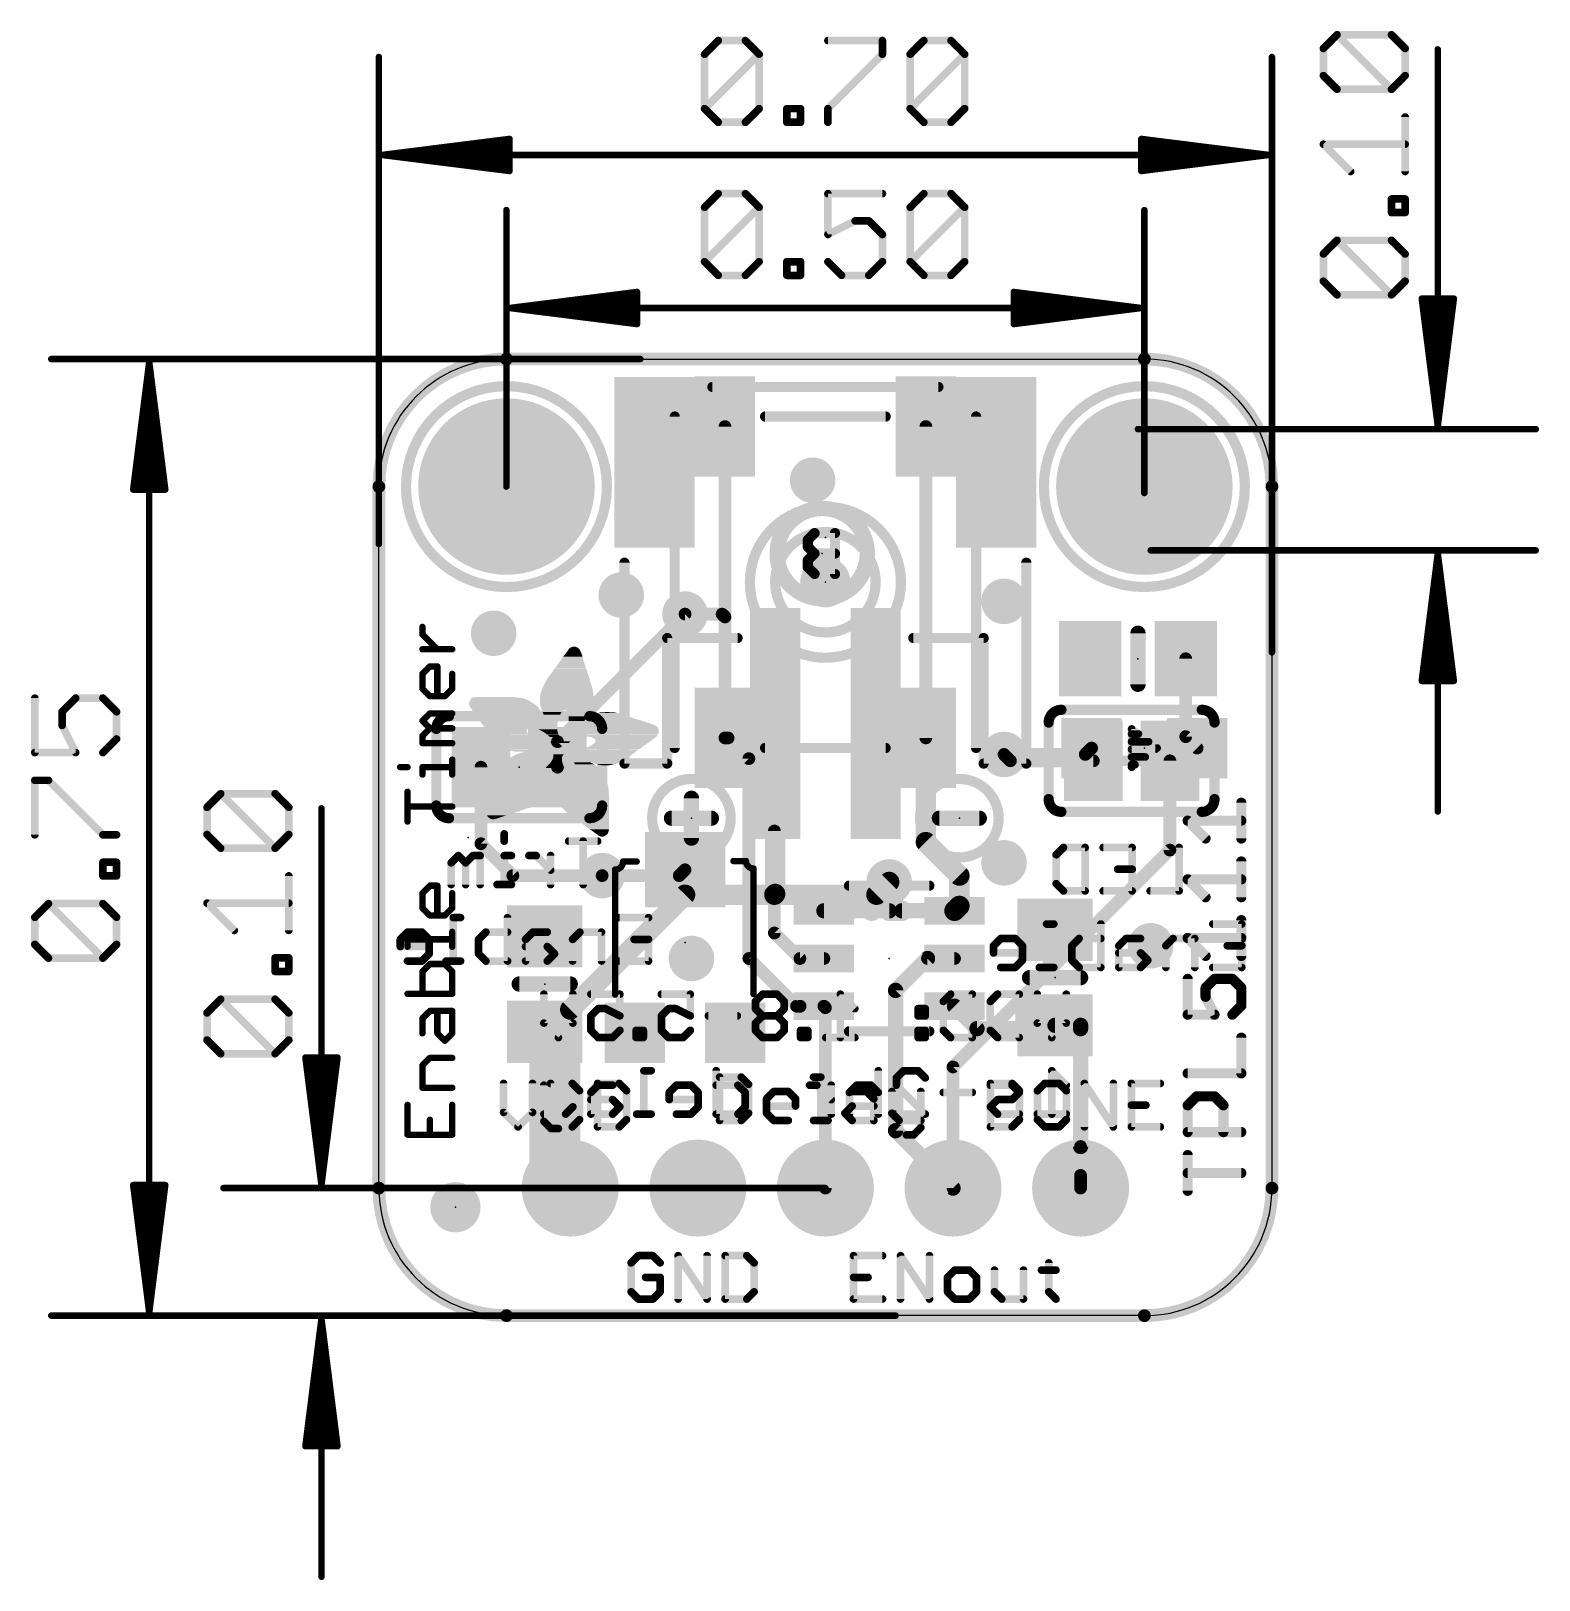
# Model space of a CAD drawing. Extents: x -6.9 to 23.1, y -5.3 to 25.6.
import ezdxf

# ---------------------------------------------------------------- set-up
doc = ezdxf.new("R2010")
doc.units = 0
for name, color, linetype in [('1', 12, 'CONTINUOUS'), ('16', 132, 'CONTINUOUS'), ('17', 110, 'CONTINUOUS'), ('18', 110, 'CONTINUOUS'), ('20', 53, 'CONTINUOUS'), ('21', 40, 'CONTINUOUS'), ('22', 6, 'CONTINUOUS'), ('23', 53, 'CONTINUOUS'), ('24', 53, 'CONTINUOUS'), ('47', 253, 'CONTINUOUS')]:
    doc.layers.add(name, color=color, linetype=linetype)

# ---------------------------------------------------------------- blocks, each defined once
blk = doc.blocks.new('RECT')
blk.add_solid([(-0.5, -0.5), (0.5, -0.5), (-0.5, 0.5), (0.5, 0.5)])
blk = doc.blocks.new('PIE')
at = {"const_width": 0.5}
blk.add_lwpolyline([(0, -0.25, 1), (0, 0.25, 1), (0, -0.25)], format="xyb", dxfattribs=at)
blk = doc.blocks.new('ROUNDP')
at = {"const_width": 0.5}
blk.add_lwpolyline([(0, -0.25, 1), (0, 0.25, 1), (0, -0.25)], format="xyb", dxfattribs=at)
blk = doc.blocks.new('ROUNDV')
at = {"const_width": 0.5}
blk.add_lwpolyline([(0, -0.25, 1), (0, 0.25, 1), (0, -0.25)], format="xyb", dxfattribs=at)

msp = doc.modelspace()

# ---------------------------------------------------------------- linework, layer by layer
at = {"layer": '1'}
for points, const_width in [([(2.54, 19.05, 0.4142), (0, 16.51)], 0.254), ([(2.54, 19.1135, 1), (2.54, 18.9865)], 0.127), ([(2.54, 18.9865, 1), (2.54, 19.1135)], 0.127), ([(17.78, 16.51, 0.4142), (15.24, 19.05)], 0.254), ([(15.24, 19.1135, 1), (15.24, 18.9865)], 0.127), ([(15.24, 18.9865, 1), (15.24, 19.1135)], 0.127), ([(6.9535, 17.705, 1), (6.8265, 17.705)], 0.127), ([(10.9535, 17.705, 1), (10.8265, 17.705)], 0.127), ([(0.0635, 16.51, 1), (-0.0635, 16.51)], 0.127), ([(-0.0635, 16.51, 1), (0.0635, 16.51)], 0.127), ([(17.8435, 16.51, 1), (17.7165, 16.51)], 0.127), ([(17.7165, 16.51, 1), (17.8435, 16.51)], 0.127), ([(6.096, 14.0335, 1), (6.096, 13.9065)], 0.127), ([(6.8791, 14.0149, 1), (6.7893, 13.9251)], 0.127), ([(6.9535, 13.9142, 1), (6.8265, 13.9142)], 0.127), ([(6.8265, 13.9142, 1), (6.9535, 13.9142)], 0.127), ([(6.8342, 13.9065, 1), (6.8342, 14.0335)], 0.127), ([(6.8451, 13.8693, 1), (6.9349, 13.9591)], 0.127), ([(16.1265, 13.081, 1), (15.9995, 13.081)], 0.127), ([(6.89, 11.5685, 1), (6.89, 11.4415)], 0.127), ([(6.8265, 11.505, 1), (6.9535, 11.505)], 0.127), ([(6.9979, 11.5499, 1), (6.9081, 11.4601)], 0.127), ([(6.953, 11.4415, 1), (6.953, 11.5685)], 0.127), ([(10.9916, 11.505, 1), (10.7884, 11.505)], 0.2032), ([(10.8265, 11.505, 1), (10.9535, 11.505)], 0.127), ([(14.2349, 11.2581, 1), (14.1451, 11.3479)], 0.127), ([(16.1079, 11.5749, 1), (16.0181, 11.4851)], 0.127), ([(15.9995, 11.53, 1), (16.1265, 11.53)], 0.127), ([(7.4295, 11.092, 1), (7.3025, 11.092)], 0.127), ([(7.3211, 11.0471, 1), (7.4109, 11.1369)], 0.127), ([(12.446, 11.2395, 1), (12.446, 11.1125)], 0.127), ([(14.0181, 11.2209, 1), (14.1079, 11.1311)], 0.127), ([(14.063, 11.1125, 1), (14.063, 11.2395)], 0.127), ([(16.2451, 11.2581, 1), (16.3349, 11.3479)], 0.127), ([(7.9375, 9.652, 1), (7.8105, 9.652)], 0.127), ([(10.9618, 9.5018, 1), (10.8182, 9.3582)], 0.2032), ([(10.7884, 9.43, 1), (10.9916, 9.43)], 0.2032), ([(6.1409, 8.8346, 1), (6.0511, 8.9244)], 0.127), ([(11.6586, 8.763, 1), (11.4554, 8.763)], 0.2032), ([(4.445, 8.8265, 1), (4.445, 8.6995)], 0.127), ([(5.9346, 8.8079, 1), (6.0244, 8.7181)], 0.127), ([(5.9795, 8.6995, 1), (5.9795, 8.8265)], 0.127), ([(10.2616, 8.636, 1), (10.0584, 8.636)], 0.2032), ([(11.4852, 8.6912, 1), (11.6288, 8.8348)], 0.2032), ([(11.6288, 8.0872, 1), (11.4852, 8.2308)], 0.2032), ([(8.86, 8.1382, 1), (8.86, 7.9858)], 0.1524), ([(10.16, 8.1636, 1), (10.16, 7.9604)], 0.2032), ([(10.0584, 8.062, 1), (10.2616, 8.062)], 0.2032), ([(10.16, 7.9858, 1), (10.16, 8.1382)], 0.1524), ([(10.414, 8.1382, 1), (10.414, 7.9858)], 0.1524), ([(10.414, 7.9604, 1), (10.414, 8.1636)], 0.2032), ([(11.3882, 8.1338, 1), (11.5318, 7.9902)], 0.2032), ([(11.4554, 8.159, 1), (11.6586, 8.159)], 0.2032), ([(11.46, 7.9858, 1), (11.46, 8.1382)], 0.1524), ([(7.9189, 7.6649, 1), (7.8291, 7.5751)], 0.127), ([(7.8105, 7.62, 1), (7.9375, 7.62)], 0.127), ([(7.4109, 7.1569, 1), (7.3211, 7.0671)], 0.127), ([(7.3025, 7.112, 1), (7.4295, 7.112)], 0.127), ([(8.382, 7.1755, 1), (8.382, 7.0485)], 0.127), ([(8.3371, 7.0671, 1), (8.4269, 7.1569)], 0.127), ([(8.86, 7.0485, 1), (8.86, 7.1755)], 0.127), ([(10.9759, 7.0581, 1), (10.8681, 7.1659)], 0.1524), ([(10.922, 7.1755, 1), (10.922, 7.0485)], 0.127), ([(11.46, 7.0485, 1), (11.46, 7.1755)], 0.127), ([(10.3632, 6.477, 1), (10.2108, 6.477)], 0.1524), ([(10.2331, 6.5309, 1), (10.3409, 6.4231)], 0.1524), ([(8.316, 6.2255, 1), (8.316, 6.0985)], 0.127), ([(8.2711, 6.1171, 1), (8.3609, 6.2069)], 0.127), ([(8.3371, 6.2026, 1), (8.4269, 6.1128)], 0.127), ([(8.3863, 6.2255, 1), (8.3863, 6.0985)], 0.127), ([(8.4312, 6.1171, 1), (8.3414, 6.2069)], 0.127), ([(8.9049, 6.2069, 1), (8.8151, 6.1171)], 0.127), ([(8.9535, 6.132, 1), (8.8265, 6.132)], 0.127), ([(8.8451, 6.0871, 1), (8.9349, 6.1769)], 0.127), ([(8.86, 6.0985, 1), (8.86, 6.2255)], 0.127), ([(8.86, 6.0985, 1), (8.86, 6.2255)], 0.127), ([(11.5139, 6.2159, 1), (11.4061, 6.1081)], 0.1524), ([(3.4544, 5.654, 1), (3.1496, 5.654)], 0.3048), ([(11.907, 5.7912, 1), (11.907, 5.6388)], 0.1524), ([(13.462, 5.8572, 1), (13.462, 5.7048)], 0.1524), ([(14.0462, 5.781, 1), (13.8938, 5.781)], 0.1524), ([(14.0462, 5.715, 1), (13.8938, 5.715)], 0.1524), ([(13.97, 5.7048, 1), (13.97, 5.8572)], 0.1524), ([(13.97, 5.6388, 1), (13.97, 5.7912)], 0.1524), ([(11.8531, 5.6611, 1), (11.9609, 5.7689)], 0.1524), ([(13.8938, 5.715, 1), (14.0462, 5.715)], 0.1524), ([(10.3409, 3.7369, 1), (10.2331, 3.6291)], 0.1524), ([(10.2108, 3.683, 1), (10.3632, 3.683)], 0.1524), ([(13.8938, 3.368, 1), (14.0462, 3.368)], 0.1524), ([(14.0335, 3.368, 1), (13.9065, 3.368)], 0.127), ([(3.4098, 2.7748, 1), (3.1942, 2.5592)], 0.3048), ([(3.1496, 2.667, 1), (3.4544, 2.667)], 0.3048), ([(3.429, 2.6924, 1), (3.429, 2.3876)], 0.3048), ([(3.3212, 2.4322, 1), (3.5368, 2.6478)], 0.3048), ([(3.81, 2.3876, 1), (3.81, 2.6924)], 0.3048), ([(0, 2.54, 0.4142), (2.54, 0)], 0.254), ([(0.0635, 2.54, 1), (-0.0635, 2.54)], 0.127), ([(-0.0635, 2.54, 1), (0.0635, 2.54)], 0.127), ([(8.8265, 2.54, 1), (8.9535, 2.54)], 0.127), ([(11.3761, 2.4861, 1), (11.4839, 2.5939)], 0.1524), ([(13.9065, 2.54, 1), (14.0335, 2.54)], 0.127), ([(15.24, 0, 0.4142), (17.78, 2.54)], 0.254), ([(17.8435, 2.54, 1), (17.7165, 2.54)], 0.127), ([(17.7165, 2.54, 1), (17.8435, 2.54)], 0.127), ([(2.54, 0.0635, 1), (2.54, -0.0635)], 0.127), ([(2.54, -0.0635, 1), (2.54, 0.0635)], 0.127), ([(15.24, 0.0635, 1), (15.24, -0.0635)], 0.127), ([(15.24, -0.0635, 1), (15.24, 0.0635)], 0.127)]:
    msp.add_lwpolyline(points, format="xyb", dxfattribs=dict(at, const_width=const_width))
for points, const_width in [([(2.54, 19.05), (15.24, 19.05)], 0.254), ([(6.89, 17.705), (6.89, 13.9142)], 0.254), ([(10.89, 17.705), (10.89, 11.505)], 0.254), ([(0, 2.54), (0, 16.51)], 0.254), ([(17.78, 16.51), (17.78, 2.54)], 0.254), ([(6.8342, 13.97), (6.096, 13.97)], 0.254), ([(6.89, 13.9142), (6.8342, 13.97)], 0.254), ([(6.89, 13.9142), (6.89, 11.505)], 0.254), ([(16.063, 11.53), (16.063, 13.081)], 0.254), ([(6.953, 11.505), (6.89, 11.505)], 0.254), ([(7.366, 11.092), (6.953, 11.505)], 0.254), ([(10.89, 11.505), (10.89, 9.43)], 0.4064), ([(14.19, 11.303), (14.063, 11.176)], 0.254), ([(16.29, 11.303), (16.063, 11.53)], 0.254), ([(7.366, 7.112), (7.366, 11.092)], 0.254), ([(14.063, 11.176), (12.446, 11.176)], 0.254), ([(7.874, 7.62), (7.874, 9.652)], 0.254), ([(10.89, 9.43), (11.557, 8.763)], 0.4064), ([(6.096, 8.8795), (5.9795, 8.763)], 0.254), ([(11.557, 8.763), (11.557, 8.159)], 0.4064), ([(5.9795, 8.763), (4.445, 8.763)], 0.254), ([(10.16, 8.636), (10.16, 8.062)], 0.4064), ([(11.557, 8.159), (11.46, 8.062)], 0.4064), ([(8.86, 8.062), (10.16, 8.062)], 0.3048), ([(10.16, 8.062), (10.414, 8.062)], 0.4064), ([(10.414, 8.062), (11.46, 8.062)], 0.3048), ([(8.382, 7.112), (7.874, 7.62)], 0.254), ([(7.366, 7.112), (8.316, 6.162)], 0.254), ([(8.382, 7.112), (8.86, 7.112)], 0.254), ([(10.922, 7.112), (10.287, 6.477)], 0.3048), ([(11.46, 7.112), (10.922, 7.112)], 0.254), ([(10.287, 6.477), (10.287, 3.683)], 0.3048), ([(8.316, 6.162), (8.86, 6.162)], 0.254), ([(8.3863, 6.162), (8.382, 6.1577)], 0.254), ([(8.86, 6.162), (8.3863, 6.162)], 0.254), ([(8.89, 6.132), (8.86, 6.162)], 0.254), ([(8.89, 2.54), (8.89, 6.132)], 0.254), ([(11.46, 6.162), (11.907, 5.715)], 0.3048), ([(3.302, 5.654), (3.302, 2.667)], 0.6096), ([(11.907, 5.715), (13.97, 5.715)], 0.3048), ([(13.462, 5.781), (13.97, 5.781)], 0.3048), ([(13.97, 5.781), (13.97, 5.715)], 0.3048), ([(13.97, 5.715), (13.97, 3.368)], 0.3048), ([(10.287, 3.683), (11.43, 2.54)], 0.3048), ([(13.97, 3.368), (13.97, 2.54)], 0.254), ([(3.302, 2.667), (3.429, 2.54)], 0.6096), ([(3.429, 2.54), (3.81, 2.54)], 0.6096), ([(15.24, 0), (2.54, 0)], 0.254)]:
    msp.add_lwpolyline(points, dxfattribs=dict(at, const_width=const_width))
at = {"layer": '16'}
for points, const_width in [([(2.54, 19.05, 0.4142), (0, 16.51)], 0.254), ([(2.54, 19.1135, 1), (2.54, 18.9865)], 0.127), ([(2.54, 18.9865, 1), (2.54, 19.1135)], 0.127), ([(17.78, 16.51, 0.4142), (15.24, 19.05)], 0.254), ([(15.24, 19.1135, 1), (15.24, 18.9865)], 0.127), ([(15.24, 18.9865, 1), (15.24, 19.1135)], 0.127), ([(0.0635, 16.51, 1), (-0.0635, 16.51)], 0.127), ([(-0.0635, 16.51, 1), (0.0635, 16.51)], 0.127), ([(17.8435, 16.51, 1), (17.7165, 16.51)], 0.127), ([(17.7165, 16.51, 1), (17.8435, 16.51)], 0.127), ([(6.1409, 13.9251, 1), (6.0511, 14.0149)], 0.127), ([(7.9916, 11.794, 1), (7.7884, 11.794)], 0.2032), ([(3.6195, 11.43, 1), (3.4925, 11.43)], 0.127), ([(3.5111, 11.4749, 1), (3.6009, 11.3851)], 0.127), ([(12.4909, 11.2209, 1), (12.4011, 11.1311)], 0.127), ([(12.573, 11.1125, 1), (12.573, 10.9855)], 0.127), ([(12.5281, 11.0041, 1), (12.6179, 11.0939)], 0.127), ([(14.224, 10.9855, 1), (14.224, 11.1125)], 0.127), ([(15.8115, 11.049, 1), (15.6845, 11.049)], 0.127), ([(2.0955, 10.922, 1), (1.9685, 10.922)], 0.127), ([(3.4925, 10.922, 1), (3.6195, 10.922)], 0.127), ([(2.0769, 9.4429, 1), (1.9871, 9.3531)], 0.127), ([(1.9685, 9.398, 1), (2.0955, 9.398)], 0.127), ([(15.6845, 9.271, 1), (15.8115, 9.271)], 0.127), ([(15.7929, 9.2261, 1), (15.7031, 9.3159)], 0.127), ([(2.667, 8.8265, 1), (2.667, 8.6995)], 0.127), ([(2.6221, 8.7181, 1), (2.7119, 8.8079)], 0.127), ([(4.445, 8.6995, 1), (4.445, 8.8265)], 0.127), ([(10.2318, 8.5642, 1), (10.0882, 8.7078)], 0.2032), ([(6.096, 8.4836, 1), (6.096, 8.2804)], 0.2032), ([(6.1678, 8.3102, 1), (6.0242, 8.4538)], 0.2032), ([(7.874, 8.4836, 1), (7.874, 8.2804)], 0.2032), ([(7.8022, 8.4538, 1), (7.9458, 8.3102)], 0.2032), ([(7.7884, 8.398, 1), (7.9916, 8.398)], 0.2032), ([(7.9618, 8.3262, 1), (7.8182, 8.4698)], 0.2032), ([(7.874, 8.2804, 1), (7.874, 8.4836)], 0.2032), ([(9.8342, 8.4538, 1), (9.9778, 8.3102)], 0.2032), ([(9.906, 8.2804, 1), (9.906, 8.4836)], 0.2032), ([(3.9116, 6.096, 1), (3.7084, 6.096)], 0.2032), ([(3.7382, 6.1678, 1), (3.8818, 6.0242)], 0.2032), ([(11.4935, 4.953, 1), (11.3665, 4.953)], 0.127), ([(11.3851, 4.9979, 1), (11.4749, 4.9081)], 0.127), ([(14.0335, 2.794, 1), (13.9065, 2.794)], 0.127), ([(0, 2.54, 0.4142), (2.54, 0)], 0.254), ([(0.0635, 2.54, 1), (-0.0635, 2.54)], 0.127), ([(-0.0635, 2.54, 1), (0.0635, 2.54)], 0.127), ([(3.7084, 2.54, 1), (3.9116, 2.54)], 0.2032), ([(11.3665, 2.54, 1), (11.4935, 2.54)], 0.127), ([(13.9065, 2.54, 1), (14.0335, 2.54)], 0.127), ([(15.24, 0, 0.4142), (17.78, 2.54)], 0.254), ([(17.8435, 2.54, 1), (17.7165, 2.54)], 0.127), ([(17.7165, 2.54, 1), (17.8435, 2.54)], 0.127), ([(2.54, 0.0635, 1), (2.54, -0.0635)], 0.127), ([(2.54, -0.0635, 1), (2.54, 0.0635)], 0.127), ([(15.24, 0.0635, 1), (15.24, -0.0635)], 0.127), ([(15.24, -0.0635, 1), (15.24, 0.0635)], 0.127)]:
    msp.add_lwpolyline(points, format="xyb", dxfattribs=dict(at, const_width=const_width))
for points, const_width in [([(2.54, 19.05), (15.24, 19.05)], 0.254), ([(0, 2.54), (0, 16.51)], 0.254), ([(17.78, 16.51), (17.78, 2.54)], 0.254), ([(6.096, 13.97), (3.556, 11.43)], 0.254), ([(7.89, 11.794), (7.89, 8.398)], 0.4064), ([(3.556, 11.43), (3.556, 10.922)], 0.254), ([(12.446, 11.176), (12.573, 11.049)], 0.254), ([(12.573, 11.049), (14.224, 11.049)], 0.254), ([(15.748, 9.271), (15.748, 11.049)], 0.254), ([(2.032, 10.922), (2.032, 9.398)], 0.254), ([(2.032, 9.398), (2.667, 8.763)], 0.254), ([(11.43, 4.953), (15.748, 9.271)], 0.254), ([(2.667, 8.763), (4.445, 8.763)], 0.254), ([(9.906, 8.382), (10.16, 8.636)], 0.4064), ([(3.81, 6.096), (6.096, 8.382)], 0.4064), ([(6.096, 8.382), (7.874, 8.382)], 0.4064), ([(7.89, 8.398), (7.874, 8.382)], 0.4064), ([(7.874, 8.382), (9.906, 8.382)], 0.4064), ([(3.81, 2.54), (3.81, 6.096)], 0.4064), ([(11.43, 2.54), (11.43, 4.953)], 0.254), ([(13.97, 2.794), (13.97, 2.54)], 0.254), ([(15.24, 0), (2.54, 0)], 0.254)]:
    msp.add_lwpolyline(points, dxfattribs=dict(at, const_width=const_width))
at = {"layer": '20'}
for p, q in [((2.54, 19.05), (15.24, 19.05)), ((0, 2.54), (0, 16.51)), ((17.78, 16.51), (17.78, 2.54)), ((15.24, 0), (2.54, 0))]:
    msp.add_line(p, q, dxfattribs=at)
for centre, start, end in [((2.54, 16.51), 90, 180), ((15.24, 16.51), 0, 90), ((2.54, 2.54), 180, 270), ((15.24, 2.54), 270, 0)]:
    msp.add_arc(centre, 2.54, start, end, dxfattribs=at)
at = {"layer": '21'}
for points, const_width in [([(2.54, 14.51, 1), (2.54, 18.51, 1), (2.54, 14.51)], 0.2032), ([(15.24, 14.51, 1), (15.24, 18.51, 1), (15.24, 14.51)], 0.2032), ([(5.9408, 17.905, 1), (5.8392, 17.905)], 0.1016), ([(7.69, 17.9558, 1), (7.69, 17.8542)], 0.1016), ([(10.09, 17.8542, 1), (10.09, 17.9558)], 0.1016), ([(11.9408, 17.905, 1), (11.8392, 17.905)], 0.1016), ([(8.89, 13.1017, 1), (8.89, 16.1083, 1), (8.89, 13.1017)], 0.2032), ([(8.89, 13.605, 1), (8.89, 15.605, 1), (8.89, 13.605)], 0.2032), ([(0.8991, 13.7151, 1), (0.8356, 13.7151)], 0.0635), ([(0.8898, 13.5892, 1), (0.8449, 13.5443)], 0.0635), ([(0.8356, 13.5668, 1), (0.8991, 13.5668)], 0.0635), ([(15.1892, 13.589, 1), (15.0368, 13.589)], 0.1524), ([(0.8673, 13.302, 1), (0.8673, 13.2385)], 0.0635), ([(1.1415, 13.2478, 1), (1.1864, 13.2927)], 0.0635), ([(1.4605, 13.2385, 1), (1.4605, 13.302)], 0.0635), ([(1.0156, 12.9596, 1), (1.0156, 12.8961)], 0.0635), ([(1.0381, 12.9054, 1), (0.9932, 12.9503)], 0.0635), ([(1.1957, 12.9279, 1), (1.1322, 12.9279)], 0.0635), ([(1.1639, 12.8961, 1), (1.1639, 12.9596)], 0.0635), ([(0.8991, 12.7796, 1), (0.8356, 12.7796)], 0.0635), ([(0.8449, 12.802, 1), (0.8898, 12.7571)], 0.0635), ([(1.4923, 12.7796, 1), (1.4288, 12.7796)], 0.0635), ([(15.0368, 12.573, 1), (15.1892, 12.573)], 0.1524), ([(0.8898, 12.5054, 1), (0.8449, 12.4605)], 0.0635), ([(0.8356, 12.483, 1), (0.8991, 12.483)], 0.0635), ([(1.0156, 12.3664, 1), (1.0156, 12.3029)], 0.0635), ([(0.9932, 12.3122, 1), (1.0381, 12.3571)], 0.0635), ([(1.1322, 12.3347, 1), (1.1957, 12.3347)], 0.0635), ([(1.2898, 12.3571, 1), (1.3347, 12.3122)], 0.0635), ([(1.3122, 12.3029, 1), (1.3122, 12.3664)], 0.0635), ([(1.4288, 12.483, 1), (1.4923, 12.483)], 0.0635), ([(1.483, 12.4605, 1), (1.438, 12.5054)], 0.0635), ([(1.0156, 12.0241, 1), (1.0156, 11.9606)], 0.0635), ([(1.0381, 11.9699, 1), (0.9932, 12.0148)], 0.0635), ([(1.4605, 11.9606, 1), (1.4605, 12.0241)], 0.0635), ([(0.8898, 11.8665, 1), (0.8449, 11.8216)], 0.0635), ([(0.8449, 11.8665, 1), (0.8898, 11.8216)], 0.0635), ([(1.0156, 11.7275, 1), (1.0156, 11.664)], 0.0635), ([(1.0381, 11.6733, 1), (0.9932, 11.7182)], 0.0635), ([(0.9932, 11.6733, 1), (1.0381, 11.7182)], 0.0635), ([(1.4605, 11.664, 1), (1.4605, 11.7275)], 0.0635), ([(15.0089, 11.7145, 1), (14.9631, 11.6535)], 0.0762), ([(15.0241, 11.684, 1), (14.9479, 11.684)], 0.0762), ([(0.8673, 11.4309, 1), (0.8673, 11.3674)], 0.0635), ([(0.8991, 11.5475, 1), (0.8356, 11.5475)], 0.0635), ([(0.8449, 11.5699, 1), (0.8898, 11.525)], 0.0635), ([(0.8356, 11.3992, 1), (0.8991, 11.3992)], 0.0635), ([(1.4605, 11.3674, 1), (1.4605, 11.4309)], 0.0635), ([(14.986, 11.6205, 1), (14.986, 11.5443)], 0.0762), ([(14.986, 11.4681, 1), (14.986, 11.3919)], 0.0762), ([(15.1215, 11.5443, 1), (15.1215, 11.6205)], 0.0762), ([(15.3247, 11.3919, 1), (15.3247, 11.4681)], 0.0762), ([(1.4923, 11.0721, 1), (1.4288, 11.0721)], 0.0635), ([(5.8392, 11.305, 1), (5.9408, 11.305)], 0.1016), ([(7.69, 11.3558, 1), (7.69, 11.2542)], 0.1016), ([(10.09, 11.2542, 1), (10.09, 11.3558)], 0.1016), ([(11.8392, 11.305, 1), (11.9408, 11.305)], 0.1016), ([(14.986, 11.3157, 1), (14.986, 11.2395)], 0.0762), ([(14.986, 11.1633, 1), (14.986, 11.0871)], 0.0762), ([(15.2569, 11.0871, 1), (15.2569, 11.1633)], 0.0762), ([(15.4601, 11.2395, 1), (15.4601, 11.3157)], 0.0762), ([(15.5169, 11.2725, 1), (15.4711, 11.3335)], 0.0762), ([(15.4711, 11.2725, 1), (15.5169, 11.3335)], 0.0762), ([(0.4224, 10.9555, 1), (0.4224, 10.892)], 0.0635), ([(0.5707, 10.892, 1), (0.5707, 10.9555)], 0.0635), ([(0.8673, 10.9555, 1), (0.8673, 10.892)], 0.0635), ([(0.8991, 10.9238, 1), (0.8356, 10.9238)], 0.0635), ([(0.8356, 10.7755, 1), (0.8991, 10.7755)], 0.0635), ([(1.4288, 10.7755, 1), (1.4923, 10.7755)], 0.0635), ([(1.4605, 10.892, 1), (1.4605, 10.9555)], 0.0635), ([(14.986, 11.0109, 1), (14.986, 10.9347)], 0.0762), ([(14.9631, 10.9525, 1), (15.0089, 10.8915)], 0.0762), ([(14.9479, 10.922, 1), (15.0241, 10.922)], 0.0762), ([(15.0537, 10.9347, 1), (15.0537, 11.0109)], 0.0762), ([(0.6025, 10.4331, 1), (0.539, 10.4331)], 0.0635), ([(0.5707, 10.1683, 1), (0.5707, 10.1048)], 0.0635), ([(1.4605, 10.1048, 1), (1.4605, 10.1683)], 0.0635), ([(17.2212, 10.2139, 1), (17.1196, 10.2139)], 0.1016), ([(0.539, 9.84, 1), (0.6025, 9.84)], 0.0635), ([(16.1386, 9.8939, 1), (16.0668, 9.8221)], 0.1016), ([(16.1027, 9.9088, 1), (16.1027, 9.8072)], 0.1016), ([(17.1704, 9.8072, 1), (17.1704, 9.9088)], 0.1016), ([(16.4227, 9.4662, 1), (16.4945, 9.538)], 0.1016), ([(17.1196, 9.5021, 1), (17.2212, 9.5021)], 0.1016), ([(4.7025, 8.883, 0.4142), (4.8625, 9.043)], 0.127), ([(4.7025, 8.9148, 1), (4.7025, 8.8513)], 0.0635), ([(4.7343, 8.883, 1), (4.6708, 8.883)], 0.0635), ([(4.8625, 9.0748, 1), (4.8625, 9.0113)], 0.0635), ([(4.8942, 9.043, 1), (4.8308, 9.043)], 0.0635), ([(5.1325, 9.0113, 1), (5.1325, 9.0748)], 0.0635), ([(7.0595, 9.0848, 1), (7.0595, 9.0213)], 0.0635), ([(7.3095, 9.053, 0.4142), (7.4595, 8.903)], 0.127), ([(7.3413, 9.053, 1), (7.2778, 9.053)], 0.0635), ([(7.3095, 9.0213, 1), (7.3095, 9.0848)], 0.0635), ([(7.4912, 8.903, 1), (7.4278, 8.903)], 0.0635), ([(7.4595, 8.8712, 1), (7.4595, 8.9348)], 0.0635), ([(17.2212, 9.0445, 1), (17.1196, 9.0445)], 0.1016), ([(9.36, 8.6128, 1), (9.36, 8.5112)], 0.1016), ([(10.96, 8.5112, 1), (10.96, 8.6128)], 0.1016), ([(16.1386, 8.7245, 1), (16.0668, 8.6527)], 0.1016), ([(16.1027, 8.7394, 1), (16.1027, 8.6378)], 0.1016), ([(17.1704, 8.6378, 1), (17.1704, 8.7394)], 0.1016), ([(0.8991, 8.4138, 1), (0.8356, 8.4138)], 0.0635), ([(0.8449, 8.4363, 1), (0.8898, 8.3914)], 0.0635), ([(1.0156, 8.5939, 1), (1.0156, 8.5304)], 0.0635), ([(1.0381, 8.5397, 1), (0.9932, 8.5846)], 0.0635), ([(1.1957, 8.5621, 1), (1.1322, 8.5621)], 0.0635), ([(1.1639, 8.5304, 1), (1.1639, 8.5939)], 0.0635), ([(1.4923, 8.4138, 1), (1.4288, 8.4138)], 0.0635), ([(16.4227, 8.2968, 1), (16.4945, 8.3686)], 0.1016), ([(17.1196, 8.3327, 1), (17.2212, 8.3327)], 0.1016), ([(0.8898, 8.1397, 1), (0.8449, 8.0948)], 0.0635), ([(0.8356, 8.1172, 1), (0.8991, 8.1172)], 0.0635), ([(1.0156, 8.0007, 1), (1.0156, 7.9372)], 0.0635), ([(0.9932, 7.9465, 1), (1.0381, 7.9914)], 0.0635), ([(1.2898, 7.9914, 1), (1.3347, 7.9465)], 0.0635), ([(1.3122, 7.9372, 1), (1.3122, 8.0007)], 0.0635), ([(1.4288, 8.1172, 1), (1.4923, 8.1172)], 0.0635), ([(1.483, 8.0948, 1), (1.438, 8.1397)], 0.0635), ([(9.81, 7.962, 1), (9.81, 8.162, 1), (9.81, 7.962)], 0.2032), ([(1.1322, 7.9689, 1), (1.1957, 7.9689)], 0.0635), ([(17.2212, 7.8751, 1), (17.1196, 7.8751)], 0.1016), ([(0.5707, 7.5253, 1), (0.5707, 7.4618)], 0.0635), ([(0.6025, 7.4935, 1), (0.539, 7.4935)], 0.0635), ([(1.4923, 7.6418, 1), (1.4288, 7.6418)], 0.0635), ([(1.4605, 7.4618, 1), (1.4605, 7.5253)], 0.0635), ([(16.1386, 7.5551, 1), (16.0668, 7.4833)], 0.1016), ([(16.1027, 7.57, 1), (16.1027, 7.4684)], 0.1016), ([(17.1704, 7.4684, 1), (17.1704, 7.57)], 0.1016), ([(0.539, 7.3453, 1), (0.6025, 7.3453)], 0.0635), ([(1.4288, 7.3453, 1), (1.4923, 7.3453)], 0.0635), ([(16.4227, 7.1274, 1), (16.4945, 7.1992)], 0.1016), ([(17.1196, 7.1633, 1), (17.2212, 7.1633)], 0.1016), ([(0.8991, 6.8546, 1), (0.8356, 6.8546)], 0.0635), ([(0.8449, 6.8771, 1), (0.8898, 6.8322)], 0.0635), ([(1.0156, 7.0347, 1), (1.0156, 6.9712)], 0.0635), ([(1.0381, 6.9805, 1), (0.9932, 7.0254)], 0.0635), ([(1.3347, 7.0254, 1), (1.2898, 6.9805)], 0.0635), ([(1.3122, 6.9712, 1), (1.3122, 7.0347)], 0.0635), ([(1.4923, 6.8546, 1), (1.4288, 6.8546)], 0.0635), ([(1.438, 6.8322, 1), (1.483, 6.8771)], 0.0635), ([(12.954, 6.8072, 1), (12.954, 6.6548)], 0.1524), ([(13.97, 6.6548, 1), (13.97, 6.8072)], 0.1524), ([(16.1535, 6.7057, 1), (16.0519, 6.7057)], 0.1016), ([(16.6365, 6.7565, 1), (16.6365, 6.6549)], 0.1016), ([(16.6725, 6.6698, 1), (16.6006, 6.7416)], 0.1016), ([(17.0284, 6.7416, 1), (16.9565, 6.6698)], 0.1016), ([(16.9925, 6.6549, 1), (16.9925, 6.7565)], 0.1016), ([(2.794, 6.6802, 1), (2.794, 6.5278)], 0.1524), ([(3.81, 6.5278, 1), (3.81, 6.6802)], 0.1524), ([(16.5094, 6.5278, 1), (16.4078, 6.5278)], 0.1016), ([(16.4227, 6.5637, 1), (16.4945, 6.4918)], 0.1016), ([(17.2212, 6.5278, 1), (17.1196, 6.5278)], 0.1016), ([(17.1345, 6.4918, 1), (17.2063, 6.5637)], 0.1016), ([(0.5707, 6.4415, 1), (0.5707, 6.378)], 0.0635), ([(0.8356, 6.4097, 1), (0.8991, 6.4097)], 0.0635), ([(1.4288, 6.4097, 1), (1.4923, 6.4097)], 0.0635), ([(1.4605, 6.378, 1), (1.4605, 6.4415)], 0.0635), ([(4.6708, 6.393, 1), (4.7343, 6.393)], 0.0635), ([(7.4278, 6.403, 1), (7.4912, 6.403)], 0.0635), ([(16.504, 6.3725, 1), (16.4132, 6.3271)], 0.1016), ([(16.4078, 6.3498, 1), (16.5094, 6.3498)], 0.1016), ([(17.1196, 6.1718, 1), (17.2212, 6.1718)], 0.1016), ([(17.2063, 6.1359, 1), (17.1345, 6.2078)], 0.1016), ([(0.8449, 5.9416, 1), (0.8898, 5.8966)], 0.0635), ([(0.8991, 5.9191, 1), (0.8356, 5.9191)], 0.0635), ([(1.0156, 6.0991, 1), (1.0156, 6.0356)], 0.0635), ([(1.0381, 6.0449, 1), (0.9932, 6.0898)], 0.0635), ([(1.1957, 6.0674, 1), (1.1322, 6.0674)], 0.0635), ([(1.4923, 6.0674, 1), (1.4288, 6.0674)], 0.0635), ([(1.4605, 6.0356, 1), (1.4605, 6.0991)], 0.0635), ([(16.1027, 6.0447, 1), (16.1027, 5.9431)], 0.1016), ([(16.0519, 5.9939, 1), (16.1535, 5.9939)], 0.1016), ([(16.5911, 5.9712, 1), (16.682, 6.0166)], 0.1016), ([(16.6365, 5.9431, 1), (16.6365, 6.0447)], 0.1016), ([(16.9565, 6.0298, 1), (17.0284, 5.958)], 0.1016), ([(0.8356, 5.6225, 1), (0.8991, 5.6225)], 0.0635), ([(1.1864, 5.645, 1), (1.1415, 5.6001)], 0.0635), ([(1.1322, 5.6225, 1), (1.1957, 5.6225)], 0.0635), ([(1.4288, 5.6225, 1), (1.4923, 5.6225)], 0.0635), ([(1.483, 5.6001, 1), (1.438, 5.645)], 0.0635), ([(9.36, 5.7128, 1), (9.36, 5.6112)], 0.1016), ([(10.96, 5.6112, 1), (10.96, 5.7128)], 0.1016), ([(17.2212, 5.5363, 1), (17.1196, 5.5363)], 0.1016), ([(1.2898, 5.4967, 1), (1.3347, 5.4518)], 0.0635), ([(1.2898, 5.4518, 1), (1.3347, 5.4967)], 0.0635), ([(0.8991, 4.9836, 1), (0.8356, 4.9836)], 0.0635), ([(0.8449, 5.006, 1), (0.8898, 4.9611)], 0.0635), ([(1.0156, 5.1636, 1), (1.0156, 5.1001)], 0.0635), ([(1.0381, 5.1094, 1), (0.9932, 5.1543)], 0.0635), ([(1.4605, 5.1001, 1), (1.4605, 5.1636)], 0.0635), ([(2.521, 4.6235, 1), (2.4448, 4.6235)], 0.0762), ([(3.0972, 4.6235, 1), (3.021, 4.6235)], 0.0762), ([(3.4565, 4.6235, 1), (3.3803, 4.6235)], 0.0762), ([(3.4184, 4.6616, 1), (3.4184, 4.5854)], 0.0762), ([(3.8776, 4.6505, 1), (3.8237, 4.5966)], 0.0762), ([(3.8506, 4.5854, 1), (3.8506, 4.6616)], 0.0762), ([(4.3921, 4.6235, 1), (4.3159, 4.6235)], 0.0762), ([(4.354, 4.6616, 1), (4.354, 4.5854)], 0.0762), ([(4.8131, 4.6505, 1), (4.7592, 4.5966)], 0.0762), ([(4.7861, 4.5854, 1), (4.7861, 4.6616)], 0.0762), ([(6.8214, 4.7505, 1), (6.7452, 4.7505)], 0.0762), ([(6.7833, 4.7886, 1), (6.7833, 4.7124)], 0.0762), ([(7.2424, 4.7775, 1), (7.1885, 4.7236)], 0.0762), ([(7.2155, 4.7124, 1), (7.2155, 4.7886)], 0.0762), ([(7.3976, 4.6065, 1), (7.3214, 4.6065)], 0.0762), ([(7.3326, 4.5795, 1), (7.3865, 4.6334)], 0.0762), ([(8.6544, 4.7886, 1), (8.6544, 4.7124)], 0.0762), ([(8.8365, 4.7505, 1), (8.7603, 4.7505)], 0.0762), ([(8.7984, 4.7124, 1), (8.7984, 4.7886)], 0.0762), ([(12.2133, 4.6235, 1), (12.1371, 4.6235)], 0.0762), ([(12.1752, 4.6616, 1), (12.1752, 4.5854)], 0.0762), ([(12.6343, 4.6505, 1), (12.5804, 4.5966)], 0.0762), ([(12.6073, 4.5854, 1), (12.6073, 4.6616)], 0.0762), ([(13.2547, 4.6616, 1), (13.2547, 4.5854)], 0.0762), ([(13.2817, 4.5966, 1), (13.2278, 4.6505)], 0.0762), ([(13.5698, 4.6505, 1), (13.5159, 4.5966)], 0.0762), ([(13.5429, 4.5854, 1), (13.5429, 4.6616)], 0.0762), ([(14.0779, 4.6447, 1), (14.0145, 4.6024)], 0.0762), ([(14.0843, 4.6235, 1), (14.0081, 4.6235)], 0.0762), ([(14.6605, 4.6235, 1), (14.5843, 4.6235)], 0.0762), ([(14.9817, 4.6616, 1), (14.9817, 4.5854)], 0.0762), ([(15.0198, 4.6235, 1), (14.9436, 4.6235)], 0.0762), ([(15.5579, 4.5854, 1), (15.5579, 4.6616)], 0.0762), ([(16.1027, 4.8753, 1), (16.1027, 4.7737)], 0.1016), ([(17.1196, 4.8245, 1), (17.2212, 4.8245)], 0.1016), ([(17.1704, 4.7737, 1), (17.1704, 4.8753)], 0.1016), ([(0.8673, 4.5705, 1), (0.8673, 4.507)], 0.0635), ([(0.8356, 4.5387, 1), (0.8991, 4.5387)], 0.0635), ([(1.4605, 4.507, 1), (1.4605, 4.5705)], 0.0635), ([(4.0328, 4.4795, 1), (3.9566, 4.4795)], 0.0762), ([(3.9677, 4.4525, 1), (4.0216, 4.5064)], 0.0762), ([(4.9683, 4.4795, 1), (4.8921, 4.4795)], 0.0762), ([(4.9032, 4.4525, 1), (4.9571, 4.5064)], 0.0762), ([(7.7569, 4.3184, 1), (7.6807, 4.3184)], 0.0762), ([(7.6919, 4.3453, 1), (7.7458, 4.2914)], 0.0762), ([(7.8629, 4.5005, 1), (7.8629, 4.4243)], 0.0762), ([(7.8898, 4.4355, 1), (7.836, 4.4894)], 0.0762), ([(8.178, 4.4894, 1), (8.1241, 4.4355)], 0.0762), ([(8.151, 4.4243, 1), (8.151, 4.5005)], 0.0762), ([(8.3332, 4.3184, 1), (8.257, 4.3184)], 0.0762), ([(8.2681, 4.2914, 1), (8.322, 4.3453)], 0.0762), ([(9.4221, 4.5005, 1), (9.4221, 4.4243)], 0.0762), ([(9.7371, 4.4894, 1), (9.6833, 4.4355)], 0.0762), ([(9.7102, 4.4243, 1), (9.7102, 4.5005)], 0.0762), ([(9.8924, 4.3184, 1), (9.8162, 4.3184)], 0.0762), ([(9.8273, 4.2914, 1), (9.8812, 4.3453)], 0.0762), ([(10.2517, 4.4624, 1), (10.1755, 4.4624)], 0.0762), ([(10.8279, 4.4624, 1), (10.7517, 4.4624)], 0.0762), ([(12.7895, 4.4795, 1), (12.7133, 4.4795)], 0.0762), ([(12.7244, 4.4525, 1), (12.7783, 4.5064)], 0.0762), ([(13.0837, 4.5064, 1), (13.1376, 4.4525)], 0.0762), ([(13.1488, 4.4795, 1), (13.0726, 4.4795)], 0.0762), ([(13.725, 4.4795, 1), (13.6488, 4.4795)], 0.0762), ([(13.66, 4.4525, 1), (13.7138, 4.5064)], 0.0762), ([(16.2806, 4.4177, 1), (16.2806, 4.3161)], 0.1016), ([(16.3166, 4.331, 1), (16.2447, 4.4028)], 0.1016), ([(16.6725, 4.4028, 1), (16.6006, 4.331)], 0.1016), ([(16.6365, 4.3161, 1), (16.6365, 4.4177)], 0.1016), ([(0.6025, 4.1964, 1), (0.539, 4.1964)], 0.0635), ([(1.4923, 4.1964, 1), (1.4288, 4.1964)], 0.0635), ([(2.5099, 4.0743, 1), (2.456, 4.0204)], 0.0762), ([(2.4448, 4.0473, 1), (2.521, 4.0473)], 0.0762), ([(3.021, 4.0473, 1), (3.0972, 4.0473)], 0.0762), ([(3.0861, 4.0204, 1), (3.0322, 4.0743)], 0.0762), ([(7.3214, 4.0303, 1), (7.3976, 4.0303)], 0.0762), ([(7.3865, 4.0033, 1), (7.3326, 4.0572)], 0.0762), ([(7.7188, 4.2124, 1), (7.7188, 4.1362)], 0.0762), ([(7.7458, 4.0572, 1), (7.6919, 4.0033)], 0.0762), ([(7.6807, 4.0303, 1), (7.7569, 4.0303)], 0.0762), ([(8.257, 4.1743, 1), (8.3332, 4.1743)], 0.0762), ([(8.2951, 4.1362, 1), (8.2951, 4.2124)], 0.0762), ([(9.305, 4.0572, 1), (9.2511, 4.0033)], 0.0762), ([(9.2511, 4.0572, 1), (9.305, 4.0033)], 0.0762), ([(9.4221, 4.2124, 1), (9.4221, 4.1362)], 0.0762), ([(9.449, 4.1474, 1), (9.3952, 4.2013)], 0.0762), ([(9.8543, 4.1362, 1), (9.8543, 4.2124)], 0.0762), ([(10.2405, 4.0572, 1), (10.1866, 4.0033)], 0.0762), ([(10.1755, 4.0303, 1), (10.2517, 4.0303)], 0.0762), ([(14.9817, 4.2295, 1), (14.9817, 4.1533)], 0.0762), ([(15.2698, 4.1533, 1), (15.2698, 4.2295)], 0.0762), ([(16.1535, 4.189, 1), (16.0519, 4.189)], 0.1016), ([(16.0668, 4.2249, 1), (16.1386, 4.153)], 0.1016), ([(16.8653, 4.189, 1), (16.7637, 4.189)], 0.1016), ([(16.7786, 4.153, 1), (16.8504, 4.2249)], 0.1016), ([(1.0474, 3.8998, 1), (0.9839, 3.8998)], 0.0635), ([(2.7441, 3.7861, 1), (2.798, 3.7323)], 0.0762), ([(2.7441, 3.7323, 1), (2.798, 3.7861)], 0.0762), ([(3.4184, 3.7973, 1), (3.4184, 3.7211)], 0.0762), ([(3.3803, 3.7592, 1), (3.4565, 3.7592)], 0.0762), ([(3.8237, 3.7861, 1), (3.8776, 3.7323)], 0.0762), ([(3.8506, 3.7211, 1), (3.8506, 3.7973)], 0.0762), ([(3.9566, 3.9033, 1), (4.0328, 3.9033)], 0.0762), ([(4.0216, 3.8763, 1), (3.9677, 3.9302)], 0.0762), ([(4.354, 3.7973, 1), (4.354, 3.7211)], 0.0762), ([(4.3159, 3.7592, 1), (4.3921, 3.7592)], 0.0762), ([(4.7592, 3.7861, 1), (4.8131, 3.7323)], 0.0762), ([(4.7861, 3.7211, 1), (4.7861, 3.7973)], 0.0762), ([(4.8921, 3.9033, 1), (4.9683, 3.9033)], 0.0762), ([(4.9571, 3.8763, 1), (4.9032, 3.9302)], 0.0762), ([(6.7833, 3.9243, 1), (6.7833, 3.8481)], 0.0762), ([(6.7452, 3.8862, 1), (6.8214, 3.8862)], 0.0762), ([(7.1885, 3.9131, 1), (7.2424, 3.8593)], 0.0762), ([(7.2155, 3.8481, 1), (7.2155, 3.9243)], 0.0762), ([(7.8629, 3.9243, 1), (7.8629, 3.8481)], 0.0762), ([(7.836, 3.8593, 1), (7.8898, 3.9131)], 0.0762), ([(8.151, 3.8481, 1), (8.151, 3.9243)], 0.0762), ([(8.6544, 3.9243, 1), (8.6544, 3.8481)], 0.0762), ([(8.7603, 3.8862, 1), (8.8365, 3.8862)], 0.0762), ([(8.9425, 3.8481, 1), (8.9425, 3.9243)], 0.0762), ([(9.4221, 3.9243, 1), (9.4221, 3.8481)], 0.0762), ([(9.3952, 3.8593, 1), (9.449, 3.9131)], 0.0762), ([(9.8162, 3.8862, 1), (9.8924, 3.8862)], 0.0762), ([(9.8543, 3.8481, 1), (9.8543, 3.9243)], 0.0762), ([(10.3576, 3.9243, 1), (10.3576, 3.8481)], 0.0762), ([(10.3307, 3.8593, 1), (10.3846, 3.9131)], 0.0762), ([(10.7517, 3.7421, 1), (10.8279, 3.7421)], 0.0762), ([(10.8167, 3.7152, 1), (10.7628, 3.7691)], 0.0762), ([(10.7898, 3.8481, 1), (10.7898, 3.9243)], 0.0762), ([(12.1752, 3.7973, 1), (12.1752, 3.7211)], 0.0762), ([(12.1371, 3.7592, 1), (12.2133, 3.7592)], 0.0762), ([(12.5804, 3.7861, 1), (12.6343, 3.7323)], 0.0762), ([(12.6073, 3.7211, 1), (12.6073, 3.7973)], 0.0762), ([(12.7133, 3.9033, 1), (12.7895, 3.9033)], 0.0762), ([(12.7783, 3.8763, 1), (12.7244, 3.9302)], 0.0762), ([(13.1376, 3.9302, 1), (13.0837, 3.8763)], 0.0762), ([(13.0726, 3.9033, 1), (13.1488, 3.9033)], 0.0762), ([(13.2547, 3.7973, 1), (13.2547, 3.7211)], 0.0762), ([(13.2278, 3.7323, 1), (13.2817, 3.7861)], 0.0762), ([(13.5159, 3.7861, 1), (13.5698, 3.7323)], 0.0762), ([(13.5429, 3.7211, 1), (13.5429, 3.7973)], 0.0762), ([(13.6488, 3.9033, 1), (13.725, 3.9033)], 0.0762), ([(13.7138, 3.8763, 1), (13.66, 3.9302)], 0.0762), ([(14.0081, 3.7592, 1), (14.0843, 3.7592)], 0.0762), ([(14.5843, 3.7592, 1), (14.6605, 3.7592)], 0.0762), ([(14.5907, 3.7381, 1), (14.6541, 3.7803)], 0.0762), ([(14.9817, 3.7973, 1), (14.9817, 3.7211)], 0.0762), ([(14.9436, 3.7592, 1), (15.0198, 3.7592)], 0.0762), ([(15.5579, 3.7211, 1), (15.5579, 3.7973)], 0.0762), ([(16.1027, 3.7059, 1), (16.1027, 3.6043)], 0.1016), ([(16.0519, 3.6551, 1), (16.1535, 3.6551)], 0.1016), ([(16.7637, 3.6551, 1), (16.8653, 3.6551)], 0.1016), ([(17.1704, 3.6043, 1), (17.1704, 3.7059)], 0.1016), ([(0.5707, 3.6349, 1), (0.5707, 3.5714)], 0.0635), ([(0.539, 3.6032, 1), (0.6025, 3.6032)], 0.0635), ([(0.9839, 3.6032, 1), (1.0474, 3.6032)], 0.0635), ([(1.4288, 3.6032, 1), (1.4923, 3.6032)], 0.0635), ([(1.4605, 3.5714, 1), (1.4605, 3.6349)], 0.0635), ([(10.5017, 3.6362, 1), (10.5017, 3.56)], 0.0762), ([(10.6188, 3.625, 1), (10.6727, 3.5711)], 0.0762), ([(10.6457, 3.56, 1), (10.6457, 3.6362)], 0.0762), ([(16.1535, 3.1975, 1), (16.0519, 3.1975)], 0.1016), ([(16.1027, 2.8924, 1), (16.1027, 2.7908)], 0.1016), ([(17.1704, 2.7908, 1), (17.1704, 2.8924)], 0.1016), ([(16.0519, 2.4857, 1), (16.1535, 2.4857)], 0.1016), ([(5.167, 1.2326, 1), (5.167, 1.1564)], 0.0762), ([(5.1939, 1.1676, 1), (5.14, 1.2215)], 0.0762), ([(5.482, 1.2215, 1), (5.4281, 1.1676)], 0.0762), ([(5.4551, 1.1564, 1), (5.4551, 1.2326)], 0.0762), ([(5.9901, 1.2157, 1), (5.9267, 1.1734)], 0.0762), ([(5.9965, 1.1945, 1), (5.9203, 1.1945)], 0.0762), ([(6.5728, 1.1945, 1), (6.4966, 1.1945)], 0.0762), ([(6.9321, 1.1945, 1), (6.8559, 1.1945)], 0.0762), ([(6.894, 1.2326, 1), (6.894, 1.1564)], 0.0762), ([(7.3531, 1.2215, 1), (7.2992, 1.1676)], 0.0762), ([(7.3261, 1.1564, 1), (7.3261, 1.2326)], 0.0762), ([(9.4503, 1.2326, 1), (9.4503, 1.1564)], 0.0762), ([(9.4884, 1.1945, 1), (9.4122, 1.1945)], 0.0762), ([(10.0265, 1.1564, 1), (10.0265, 1.2326)], 0.0762), ([(10.4175, 1.2157, 1), (10.3541, 1.1734)], 0.0762), ([(10.4239, 1.1945, 1), (10.3477, 1.1945)], 0.0762), ([(11.0002, 1.1945, 1), (10.924, 1.1945)], 0.0762), ([(5.061, 1.0505, 1), (4.9848, 1.0505)], 0.0762), ([(4.996, 1.0774, 1), (5.0499, 1.0235)], 0.0762), ([(5.5722, 1.0235, 1), (5.6261, 1.0774)], 0.0762), ([(7.5083, 1.0505, 1), (7.4321, 1.0505)], 0.0762), ([(7.4432, 1.0235, 1), (7.4971, 1.0774)], 0.0762), ([(11.4654, 0.9445, 1), (11.4654, 0.8683)], 0.0762), ([(11.4924, 0.8795, 1), (11.4385, 0.9334)], 0.0762), ([(11.7805, 0.9334, 1), (11.7266, 0.8795)], 0.0762), ([(11.7535, 0.8683, 1), (11.7535, 0.9445)], 0.0762), ([(12.295, 0.9064, 1), (12.2188, 0.9064)], 0.0762), ([(12.8712, 0.9064, 1), (12.795, 0.9064)], 0.0762), ([(13.1924, 0.9445, 1), (13.1924, 0.8683)], 0.0762), ([(13.3746, 1.0505, 1), (13.2984, 1.0505)], 0.0762), ([(13.4805, 0.8683, 1), (13.4805, 0.9445)], 0.0762), ([(5.311, 0.8005, 1), (5.311, 0.7243)], 0.0762), ([(5.6372, 0.7624, 1), (5.561, 0.7624)], 0.0762), ([(5.5991, 0.7243, 1), (5.5991, 0.8005)], 0.0762), ([(9.4503, 0.8005, 1), (9.4503, 0.7243)], 0.0762), ([(9.7384, 0.7243, 1), (9.7384, 0.8005)], 0.0762), ([(11.2944, 0.7893, 1), (11.3483, 0.7354)], 0.0762), ([(11.3595, 0.7624, 1), (11.2833, 0.7624)], 0.0762), ([(11.9357, 0.7624, 1), (11.8595, 0.7624)], 0.0762), ([(11.8706, 0.7354, 1), (11.9245, 0.7893)], 0.0762), ([(5.0499, 0.5012, 1), (4.996, 0.4473)], 0.0762), ([(4.9848, 0.4743, 1), (5.061, 0.4743)], 0.0762), ([(5.167, 0.3683, 1), (5.167, 0.2921)], 0.0762), ([(5.14, 0.3033, 1), (5.1939, 0.3571)], 0.0762), ([(5.4281, 0.3571, 1), (5.482, 0.3033)], 0.0762), ([(5.4551, 0.2921, 1), (5.4551, 0.3683)], 0.0762), ([(5.561, 0.4743, 1), (5.6372, 0.4743)], 0.0762), ([(5.6261, 0.4473, 1), (5.5722, 0.5012)], 0.0762), ([(5.9203, 0.3302, 1), (5.9965, 0.3302)], 0.0762), ([(6.4966, 0.3302, 1), (6.5728, 0.3302)], 0.0762), ([(6.503, 0.3091, 1), (6.5664, 0.3513)], 0.0762), ([(6.894, 0.3683, 1), (6.894, 0.2921)], 0.0762), ([(6.8559, 0.3302, 1), (6.9321, 0.3302)], 0.0762), ([(7.2992, 0.3571, 1), (7.3531, 0.3033)], 0.0762), ([(7.3261, 0.2921, 1), (7.3261, 0.3683)], 0.0762), ([(7.4321, 0.4743, 1), (7.5083, 0.4743)], 0.0762), ([(7.4971, 0.4473, 1), (7.4432, 0.5012)], 0.0762), ([(9.4503, 0.3683, 1), (9.4503, 0.2921)], 0.0762), ([(9.4122, 0.3302, 1), (9.4884, 0.3302)], 0.0762), ([(10.0265, 0.2921, 1), (10.0265, 0.3683)], 0.0762), ([(10.3477, 0.3302, 1), (10.4239, 0.3302)], 0.0762), ([(10.924, 0.3302, 1), (11.0002, 0.3302)], 0.0762), ([(10.9304, 0.3091, 1), (10.9938, 0.3513)], 0.0762), ([(11.3483, 0.5012, 1), (11.2944, 0.4473)], 0.0762), ([(11.2833, 0.4743, 1), (11.3595, 0.4743)], 0.0762), ([(11.4654, 0.3683, 1), (11.4654, 0.2921)], 0.0762), ([(11.4385, 0.3033, 1), (11.4924, 0.3571)], 0.0762), ([(11.7266, 0.3571, 1), (11.7805, 0.3033)], 0.0762), ([(11.7535, 0.2921, 1), (11.7535, 0.3683)], 0.0762), ([(11.8595, 0.4743, 1), (11.9357, 0.4743)], 0.0762), ([(11.9245, 0.4473, 1), (11.8706, 0.5012)], 0.0762), ([(12.2838, 0.5012, 1), (12.2299, 0.4473)], 0.0762), ([(12.2188, 0.4743, 1), (12.295, 0.4743)], 0.0762), ([(12.4009, 0.3683, 1), (12.4009, 0.2921)], 0.0762), ([(12.374, 0.3033, 1), (12.4279, 0.3571)], 0.0762), ([(12.795, 0.3302, 1), (12.8712, 0.3302)], 0.0762), ([(12.8331, 0.2921, 1), (12.8331, 0.3683)], 0.0762), ([(13.3634, 0.5012, 1), (13.3095, 0.4473)], 0.0762), ([(13.2984, 0.4743, 1), (13.3746, 0.4743)], 0.0762), ([(13.4536, 0.3033, 1), (13.5075, 0.3571)], 0.0762)]:
    msp.add_lwpolyline(points, format="xyb", dxfattribs=dict(at, const_width=const_width))
for points, const_width in [([(5.89, 11.305), (5.89, 17.905)], 0.2032), ([(7.69, 17.905), (10.09, 17.905)], 0.2032), ([(11.89, 17.905), (11.89, 11.305)], 0.2032), ([(0.8673, 13.5668), (0.8673, 13.7151)], 0.127), ([(1.1639, 13.2702), (0.8673, 13.5668)], 0.127), ([(15.113, 13.589), (15.113, 12.573)], 0.3048), ([(1.4605, 13.2702), (0.8673, 13.2702)], 0.127), ([(0.8673, 12.7796), (1.0156, 12.9279)], 0.127), ([(1.0156, 12.9279), (1.1639, 12.9279)], 0.127), ([(1.1639, 12.9279), (1.1639, 12.3347)], 0.127), ([(0.8673, 12.483), (0.8673, 12.7796)], 0.127), ([(1.4605, 12.7796), (1.4605, 12.483)], 0.127), ([(1.0156, 12.3347), (0.8673, 12.483)], 0.127), ([(1.3122, 12.3347), (1.0156, 12.3347)], 0.127), ([(1.4605, 12.483), (1.3122, 12.3347)], 0.127), ([(0.8673, 11.8441), (1.0156, 11.9923)], 0.127), ([(1.0156, 11.9923), (1.4605, 11.9923)], 0.127), ([(1.0156, 11.6958), (0.8673, 11.8441)], 0.127), ([(0.8673, 11.5475), (1.0156, 11.6958)], 0.127), ([(1.0156, 11.6958), (1.4605, 11.6958)], 0.127), ([(15.494, 11.303), (14.986, 11.684)], 0.1524), ([(14.986, 11.684), (14.986, 10.922)], 0.1524), ([(0.8673, 11.3992), (0.8673, 11.5475)], 0.127), ([(1.4605, 11.3992), (0.8673, 11.3992)], 0.127), ([(14.986, 11.5824), (15.1215, 11.5824)], 0.1524), ([(14.986, 11.43), (15.3247, 11.43)], 0.1524), ([(1.4605, 10.7755), (1.4605, 11.0721)], 0.127), ([(10.09, 11.305), (7.69, 11.305)], 0.2032), ([(14.986, 10.922), (15.494, 11.303)], 0.1524), ([(14.986, 11.2776), (15.4601, 11.2776)], 0.1524), ([(14.986, 11.1252), (15.2569, 11.1252)], 0.1524), ([(0.4224, 10.9238), (0.5707, 10.9238)], 0.127), ([(0.8673, 10.7755), (0.8673, 10.9238)], 0.127), ([(0.8673, 10.9238), (1.4605, 10.9238)], 0.127), ([(14.986, 10.9728), (15.0537, 10.9728)], 0.1524), ([(0.5707, 9.84), (0.5707, 10.4331)], 0.127), ([(1.4605, 10.1366), (0.5707, 10.1366)], 0.127), ([(17.1704, 9.5021), (17.1704, 10.2139)], 0.2032), ([(16.4586, 9.5021), (16.1027, 9.858)], 0.2032), ([(16.1027, 9.858), (17.1704, 9.858)], 0.2032), ([(4.7025, 8.883), (4.7025, 6.393)], 0.127), ([(5.1325, 9.043), (4.8625, 9.043)], 0.127), ([(7.0595, 9.053), (7.3095, 9.053)], 0.127), ([(7.4595, 8.903), (7.4595, 6.403)], 0.127), ([(17.1704, 8.3327), (17.1704, 9.0445)], 0.2032), ([(10.96, 8.562), (9.36, 8.562)], 0.2032), ([(16.4586, 8.3327), (16.1027, 8.6886)], 0.2032), ([(16.1027, 8.6886), (17.1704, 8.6886)], 0.2032), ([(0.8673, 8.4138), (1.0156, 8.5621)], 0.127), ([(0.8673, 8.1172), (0.8673, 8.4138)], 0.127), ([(1.0156, 8.5621), (1.1639, 8.5621)], 0.127), ([(1.1639, 8.5621), (1.1639, 7.9689)], 0.127), ([(1.4605, 8.4138), (1.4605, 8.1172)], 0.127), ([(1.0156, 7.9689), (0.8673, 8.1172)], 0.127), ([(1.3122, 7.9689), (1.0156, 7.9689)], 0.127), ([(1.4605, 8.1172), (1.3122, 7.9689)], 0.127), ([(17.1704, 7.1633), (17.1704, 7.8751)], 0.2032), ([(0.5707, 7.3453), (0.5707, 7.4935)], 0.127), ([(0.5707, 7.4935), (1.4605, 7.4935)], 0.127), ([(1.4605, 7.3453), (1.4605, 7.6418)], 0.127), ([(16.4586, 7.1633), (16.1027, 7.5192)], 0.2032), ([(16.1027, 7.5192), (17.1704, 7.5192)], 0.2032), ([(1.0156, 7.0029), (0.8673, 6.8546)], 0.127), ([(0.8673, 6.8546), (0.8673, 6.4097)], 0.127), ([(1.3122, 7.0029), (1.0156, 7.0029)], 0.127), ([(1.4605, 6.8546), (1.3122, 7.0029)], 0.127), ([(1.4605, 6.4097), (1.4605, 6.8546)], 0.127), ([(13.97, 6.731), (12.954, 6.731)], 0.3048), ([(16.1027, 6.7057), (16.1027, 5.9939)], 0.2032), ([(16.4586, 6.5278), (16.6365, 6.7057)], 0.2032), ([(16.6365, 6.7057), (16.9925, 6.7057)], 0.2032), ([(16.9925, 6.7057), (17.1704, 6.5278)], 0.2032), ([(2.794, 6.604), (3.81, 6.604)], 0.3048), ([(16.4586, 6.3498), (16.4586, 6.5278)], 0.2032), ([(17.1704, 6.5278), (17.1704, 6.1718)], 0.2032), ([(0.5707, 6.4097), (1.4605, 6.4097)], 0.127), ([(16.6365, 5.9939), (16.4586, 6.3498)], 0.2032), ([(17.1704, 6.1718), (16.9925, 5.9939)], 0.2032), ([(0.8673, 5.9191), (1.0156, 6.0674)], 0.127), ([(0.8673, 5.6225), (0.8673, 5.9191)], 0.127), ([(1.0156, 6.0674), (1.4605, 6.0674)], 0.127), ([(1.1639, 5.6225), (1.1639, 6.0674)], 0.127), ([(1.4605, 6.0674), (1.4605, 5.6225)], 0.127), ([(16.1027, 5.9939), (16.6365, 5.9939)], 0.2032), ([(1.3122, 5.4742), (1.1639, 5.6225)], 0.127), ([(1.4605, 5.6225), (1.3122, 5.4742)], 0.127), ([(9.36, 5.662), (10.96, 5.662)], 0.2032), ([(17.1704, 4.8245), (17.1704, 5.5363)], 0.2032), ([(0.8673, 4.9836), (1.0156, 5.1319)], 0.127), ([(0.8673, 4.5387), (0.8673, 4.9836)], 0.127), ([(1.0156, 5.1319), (1.4605, 5.1319)], 0.127), ([(2.4829, 4.6235), (2.4829, 4.0473)], 0.1524), ([(3.0591, 4.0473), (3.0591, 4.6235)], 0.1524), ([(3.4184, 4.6235), (3.4184, 3.7592)], 0.1524), ([(3.8506, 4.6235), (3.4184, 4.6235)], 0.1524), ([(3.9947, 4.4795), (3.8506, 4.6235)], 0.1524), ([(4.354, 4.6235), (4.354, 3.7592)], 0.1524), ([(4.7861, 4.6235), (4.354, 4.6235)], 0.1524), ([(4.9302, 4.4795), (4.7861, 4.6235)], 0.1524), ([(6.7833, 4.7505), (6.7833, 3.8862)], 0.1524), ([(7.2155, 4.7505), (6.7833, 4.7505)], 0.1524), ([(7.3595, 4.6065), (7.2155, 4.7505)], 0.1524), ([(7.3595, 4.0303), (7.3595, 4.6065)], 0.1524), ([(8.6544, 4.7505), (8.7984, 4.7505)], 0.1524), ([(8.7984, 4.7505), (8.7984, 3.8862)], 0.1524), ([(12.1752, 4.6235), (12.1752, 3.7592)], 0.1524), ([(12.6073, 4.6235), (12.1752, 4.6235)], 0.1524), ([(12.7514, 4.4795), (12.6073, 4.6235)], 0.1524), ([(13.2547, 4.6235), (13.1107, 4.4795)], 0.1524), ([(13.5429, 4.6235), (13.2547, 4.6235)], 0.1524), ([(13.6869, 4.4795), (13.5429, 4.6235)], 0.1524), ([(14.0462, 3.7592), (14.0462, 4.6235)], 0.1524), ([(14.0462, 4.6235), (14.6224, 3.7592)], 0.1524), ([(14.6224, 3.7592), (14.6224, 4.6235)], 0.1524), ([(15.5579, 4.6235), (14.9817, 4.6235)], 0.1524), ([(14.9817, 4.6235), (14.9817, 3.7592)], 0.1524), ([(16.1027, 4.8245), (17.1704, 4.8245)], 0.2032), ([(1.4605, 4.5387), (0.8673, 4.5387)], 0.127), ([(3.9947, 3.9033), (3.9947, 4.4795)], 0.1524), ([(4.9302, 3.9033), (4.9302, 4.4795)], 0.1524), ([(7.7188, 4.3184), (7.8629, 4.4624)], 0.1524), ([(7.7188, 4.0303), (7.7188, 4.3184)], 0.1524), ([(7.8629, 4.4624), (8.151, 4.4624)], 0.1524), ([(8.151, 4.4624), (8.2951, 4.3184)], 0.1524), ([(8.2951, 4.3184), (8.2951, 4.1743)], 0.1524), ([(9.4221, 4.4624), (9.7102, 4.4624)], 0.1524), ([(9.7102, 4.4624), (9.8543, 4.3184)], 0.1524), ([(9.8543, 4.3184), (9.8543, 3.8862)], 0.1524), ([(10.2136, 4.4624), (10.2136, 4.0303)], 0.1524), ([(10.7898, 4.4624), (10.7898, 3.7421)], 0.1524), ([(12.7514, 3.9033), (12.7514, 4.4795)], 0.1524), ([(13.1107, 4.4795), (13.1107, 3.9033)], 0.1524), ([(13.6869, 3.9033), (13.6869, 4.4795)], 0.1524), ([(16.1027, 4.189), (16.2806, 4.3669)], 0.2032), ([(16.2806, 4.3669), (16.6365, 4.3669)], 0.2032), ([(16.6365, 4.3669), (16.8145, 4.189)], 0.2032), ([(0.5707, 4.1964), (0.5707, 3.6032)], 0.127), ([(1.4605, 3.6032), (1.4605, 4.1964)], 0.127), ([(2.4829, 4.0473), (2.771, 3.7592)], 0.1524), ([(2.771, 3.7592), (3.0591, 4.0473)], 0.1524), ([(7.2155, 3.8862), (7.3595, 4.0303)], 0.1524), ([(8.2951, 4.1743), (7.7188, 4.1743)], 0.1524), ([(7.8629, 3.8862), (7.7188, 4.0303)], 0.1524), ([(9.278, 4.0303), (9.4221, 4.1743)], 0.1524), ([(9.4221, 3.8862), (9.278, 4.0303)], 0.1524), ([(9.4221, 4.1743), (9.8543, 4.1743)], 0.1524), ([(10.2136, 4.0303), (10.3576, 3.8862)], 0.1524), ([(14.9817, 4.1914), (15.2698, 4.1914)], 0.1524), ([(16.1027, 3.6551), (16.1027, 4.189)], 0.2032), ([(16.8145, 4.189), (16.8145, 3.6551)], 0.2032), ([(1.0156, 3.6032), (1.0156, 3.8998)], 0.127), ([(3.4184, 3.7592), (3.8506, 3.7592)], 0.1524), ([(3.8506, 3.7592), (3.9947, 3.9033)], 0.1524), ([(4.354, 3.7592), (4.7861, 3.7592)], 0.1524), ([(4.7861, 3.7592), (4.9302, 3.9033)], 0.1524), ([(6.7833, 3.8862), (7.2155, 3.8862)], 0.1524), ([(8.151, 3.8862), (7.8629, 3.8862)], 0.1524), ([(8.6544, 3.8862), (8.9425, 3.8862)], 0.1524), ([(9.8543, 3.8862), (9.4221, 3.8862)], 0.1524), ([(10.3576, 3.8862), (10.7898, 3.8862)], 0.1524), ([(10.7898, 3.7421), (10.6457, 3.5981)], 0.1524), ([(12.1752, 3.7592), (12.6073, 3.7592)], 0.1524), ([(12.6073, 3.7592), (12.7514, 3.9033)], 0.1524), ([(13.1107, 3.9033), (13.2547, 3.7592)], 0.1524), ([(13.2547, 3.7592), (13.5429, 3.7592)], 0.1524), ([(13.5429, 3.7592), (13.6869, 3.9033)], 0.1524), ([(14.9817, 3.7592), (15.5579, 3.7592)], 0.1524), ([(17.1704, 3.6551), (16.1027, 3.6551)], 0.2032), ([(0.5707, 3.6032), (1.4605, 3.6032)], 0.127), ([(10.6457, 3.5981), (10.5017, 3.5981)], 0.1524), ([(16.1027, 2.4857), (16.1027, 3.1975)], 0.2032), ([(17.1704, 2.8416), (16.1027, 2.8416)], 0.2032), ([(5.167, 1.1945), (5.0229, 1.0505)], 0.1524), ([(5.4551, 1.1945), (5.167, 1.1945)], 0.1524), ([(5.5991, 1.0505), (5.4551, 1.1945)], 0.1524), ([(5.9584, 0.3302), (5.9584, 1.1945)], 0.1524), ([(5.9584, 1.1945), (6.5347, 0.3302)], 0.1524), ([(6.5347, 0.3302), (6.5347, 1.1945)], 0.1524), ([(6.894, 1.1945), (6.894, 0.3302)], 0.1524), ([(7.3261, 1.1945), (6.894, 1.1945)], 0.1524), ([(7.4702, 1.0505), (7.3261, 1.1945)], 0.1524), ([(10.0265, 1.1945), (9.4503, 1.1945)], 0.1524), ([(9.4503, 1.1945), (9.4503, 0.3302)], 0.1524), ([(10.3858, 0.3302), (10.3858, 1.1945)], 0.1524), ([(10.3858, 1.1945), (10.9621, 0.3302)], 0.1524), ([(10.9621, 0.3302), (10.9621, 1.1945)], 0.1524), ([(5.0229, 1.0505), (5.0229, 0.4743)], 0.1524), ([(7.4702, 0.4743), (7.4702, 1.0505)], 0.1524), ([(11.4654, 0.9064), (11.3214, 0.7624)], 0.1524), ([(11.7535, 0.9064), (11.4654, 0.9064)], 0.1524), ([(11.8976, 0.7624), (11.7535, 0.9064)], 0.1524), ([(12.2569, 0.9064), (12.2569, 0.4743)], 0.1524), ([(12.8331, 0.3302), (12.8331, 0.9064)], 0.1524), ([(13.1924, 0.9064), (13.4805, 0.9064)], 0.1524), ([(13.3365, 1.0505), (13.3365, 0.4743)], 0.1524), ([(5.5991, 0.7624), (5.311, 0.7624)], 0.1524), ([(5.5991, 0.4743), (5.5991, 0.7624)], 0.1524), ([(9.4503, 0.7624), (9.7384, 0.7624)], 0.1524), ([(11.3214, 0.7624), (11.3214, 0.4743)], 0.1524), ([(11.8976, 0.4743), (11.8976, 0.7624)], 0.1524), ([(5.0229, 0.4743), (5.167, 0.3302)], 0.1524), ([(5.167, 0.3302), (5.4551, 0.3302)], 0.1524), ([(5.4551, 0.3302), (5.5991, 0.4743)], 0.1524), ([(6.894, 0.3302), (7.3261, 0.3302)], 0.1524), ([(7.3261, 0.3302), (7.4702, 0.4743)], 0.1524), ([(9.4503, 0.3302), (10.0265, 0.3302)], 0.1524), ([(11.3214, 0.4743), (11.4654, 0.3302)], 0.1524), ([(11.4654, 0.3302), (11.7535, 0.3302)], 0.1524), ([(11.7535, 0.3302), (11.8976, 0.4743)], 0.1524), ([(12.2569, 0.4743), (12.4009, 0.3302)], 0.1524), ([(12.4009, 0.3302), (12.8331, 0.3302)], 0.1524), ([(13.3365, 0.4743), (13.4805, 0.3302)], 0.1524)]:
    msp.add_lwpolyline(points, dxfattribs=dict(at, const_width=const_width))
at = {"layer": '22'}
for points, const_width in [([(11.14, 18.494), (6.64, 18.494)], 0.2032), ([(8.6738, 15.5836), (8.5382, 15.448)], 0.2032), ([(8.5382, 15.448), (8.5382, 15.3124)], 0.2032), ([(9.0805, 15.5836), (8.6738, 15.5836)], 0.2032), ([(9.0805, 14.7701), (9.0805, 15.5836)], 0.2032), ([(8.5382, 15.3124), (8.6738, 15.1768)], 0.2032), ([(8.6738, 15.1768), (8.5382, 15.0413)], 0.2032), ([(8.5382, 15.0413), (8.5382, 14.9057)], 0.2032), ([(9.0805, 15.1768), (8.6738, 15.1768)], 0.2032), ([(4.89, 14.994), (4.89, 10.994)], 0.2032), ([(8.5382, 14.9057), (8.6738, 14.7701)], 0.2032), ([(8.6738, 14.7701), (9.0805, 14.7701)], 0.2032), ([(12.89, 10.994), (12.89, 14.994)], 0.2032), ([(5.74, 10.994), (5.74, 13.494)], 0.2032), ([(5.74, 13.494), (7.14, 13.494)], 0.2032), ([(10.64, 13.494), (12.04, 13.494)], 0.2032), ([(12.04, 13.494), (12.04, 10.994)], 0.2032), ([(4.191, 11.938), (1.397, 11.938)], 0.2032), ([(16.383, 12.065), (13.589, 12.065)], 0.2032), ([(1.143, 11.684), (1.143, 10.16)], 0.2032), ([(4.445, 11.684), (4.445, 10.16)], 0.2032), ([(13.335, 11.811), (13.335, 10.287)], 0.2032), ([(16.637, 11.811), (16.637, 10.287)], 0.2032), ([(4.89, 10.994), (5.74, 10.994)], 0.2032), ([(12.04, 10.994), (12.89, 10.994)], 0.2032), ([(6.223, 10.3028), (6.223, 9.5092)], 0.3048), ([(1.397, 9.906), (4.191, 9.906)], 0.2032), ([(5.8262, 9.906), (6.6199, 9.906)], 0.3048), ([(11.1602, 9.906), (11.9539, 9.906)], 0.3048), ([(13.589, 10.033), (16.383, 10.033)], 0.2032), ([(2.4958, 9.5936), (2.4958, 9.4495)], 0.1524), ([(4.355, 9.4495), (3.7787, 9.4495)], 0.1524), ([(4.0668, 8.5852), (4.0668, 9.4495)], 0.1524), ([(13.4848, 9.1785), (13.6289, 9.3225)], 0.1524), ([(13.4848, 8.6023), (13.4848, 9.1785)], 0.1524), ([(13.6289, 9.3225), (14.061, 9.3225)], 0.1524), ([(14.061, 9.3225), (14.061, 8.4582)], 0.1524), ([(14.4203, 9.3225), (14.9966, 9.3225)], 0.1524), ([(14.9966, 9.3225), (14.9966, 8.4582)], 0.1524), ([(15.9321, 9.3225), (15.9321, 8.4582)], 0.1524), ([(1.584, 9.1614), (1.4399, 9.0174)], 0.1524), ([(1.4399, 9.0174), (1.4399, 8.5852)], 0.1524), ([(1.7281, 9.0174), (1.584, 9.1614)], 0.1524), ([(1.8721, 9.1614), (1.7281, 9.0174)], 0.1524), ([(1.7281, 9.0174), (1.7281, 8.5852)], 0.1524), ([(2.0162, 9.1614), (1.8721, 9.1614)], 0.1524), ([(2.0162, 8.5852), (2.0162, 9.1614)], 0.1524), ([(2.6398, 9.1614), (2.4958, 9.1614)], 0.1524), ([(2.4958, 9.1614), (2.4958, 8.5852)], 0.1524), ([(3.1313, 9.1614), (2.9873, 9.1614)], 0.1524), ([(3.4194, 8.8733), (3.1313, 9.1614)], 0.1524), ([(3.4194, 8.5852), (3.4194, 9.1614)], 0.1524), ([(14.9966, 8.8904), (14.7084, 8.8904)], 0.1524), ([(2.6398, 8.5852), (2.3517, 8.5852)], 0.1524), ([(13.6289, 8.4582), (13.4848, 8.6023)], 0.1524), ([(14.061, 8.4582), (13.6289, 8.4582)], 0.1524), ([(14.9966, 8.4582), (14.4203, 8.4582)], 0.1524), ([(15.9321, 8.4582), (15.3559, 8.4582)], 0.1524), ([(0.5705, 7.6374), (0.4265, 7.4934)], 0.1524), ([(0.8586, 7.6374), (0.5705, 7.6374)], 0.1524), ([(1.0027, 7.4934), (0.8586, 7.6374)], 0.1524), ([(1.6264, 7.9255), (1.4823, 7.9255)], 0.1524), ([(1.4823, 7.9255), (1.4823, 7.0612)], 0.1524), ([(1.9857, 7.4934), (2.1297, 7.6374)], 0.1524), ([(2.1297, 7.6374), (2.5619, 7.6374)], 0.1524), ([(2.5619, 7.9255), (2.5619, 7.0612)], 0.1524), ([(3.0652, 7.6374), (2.9212, 7.4934)], 0.1524), ([(3.3533, 7.6374), (3.0652, 7.6374)], 0.1524), ([(4.0008, 7.6374), (3.8567, 7.4934)], 0.1524), ([(4.4329, 7.6374), (4.0008, 7.6374)], 0.1524), ([(4.4329, 7.0612), (4.4329, 7.6374)], 0.1524), ([(4.7922, 7.9255), (5.3684, 7.9255)], 0.1524), ([(5.3684, 7.9255), (5.3684, 7.0612)], 0.1524), ([(13.4374, 7.7985), (13.2933, 7.7985)], 0.1524), ([(13.2933, 7.7985), (13.2933, 6.9342)], 0.1524), ([(14.3729, 7.7985), (14.3729, 6.9342)], 0.1524), ([(16.6032, 7.7985), (17.1794, 7.7985)], 0.1524), ([(17.1794, 7.7985), (17.1794, 6.9342)], 0.1524), ([(0.4265, 7.4934), (0.4265, 7.3493)], 0.1524), ([(0.4265, 7.3493), (1.0027, 7.3493)], 0.1524), ([(1.0027, 7.2053), (1.0027, 7.4934)], 0.1524), ([(1.9857, 7.2053), (1.9857, 7.4934)], 0.1524), ([(2.9212, 7.4934), (2.9212, 7.0612)], 0.1524), ([(3.3533, 7.3493), (2.9212, 7.3493)], 0.1524), ([(3.4974, 7.2053), (3.3533, 7.3493)], 0.1524), ([(3.8567, 7.4934), (3.8567, 7.0612)], 0.1524), ([(5.3684, 7.4934), (5.0803, 7.4934)], 0.1524), ([(12.3815, 7.5104), (12.2375, 7.3664)], 0.1524), ([(12.2375, 7.3664), (12.2375, 7.2223)], 0.1524), ([(12.6696, 7.5104), (12.3815, 7.5104)], 0.1524), ([(12.8137, 7.3664), (12.6696, 7.5104)], 0.1524), ([(12.8137, 7.0783), (12.8137, 7.3664)], 0.1524), ([(13.7967, 7.3664), (13.9407, 7.5104)], 0.1524), ([(13.7967, 7.0783), (13.7967, 7.3664)], 0.1524), ([(13.9407, 7.5104), (14.3729, 7.5104)], 0.1524), ([(14.8762, 7.5104), (14.7322, 7.3664)], 0.1524), ([(14.7322, 7.3664), (14.7322, 6.9342)], 0.1524), ([(15.1643, 7.5104), (14.8762, 7.5104)], 0.1524), ([(15.8117, 7.5104), (15.6677, 7.3664)], 0.1524), ([(15.6677, 7.3664), (15.6677, 6.9342)], 0.1524), ([(16.2439, 7.5104), (15.8117, 7.5104)], 0.1524), ([(16.2439, 6.9342), (16.2439, 7.5104)], 0.1524), ([(17.1794, 7.3664), (16.8913, 7.3664)], 0.1524), ([(0.5705, 7.0612), (0.8586, 7.0612)], 0.1524), ([(0.8586, 7.0612), (1.0027, 7.2053)], 0.1524), ([(1.6264, 7.0612), (1.3383, 7.0612)], 0.1524), ([(2.1297, 7.0612), (1.9857, 7.2053)], 0.1524), ([(2.5619, 7.0612), (2.1297, 7.0612)], 0.1524), ([(2.9212, 7.0612), (3.3533, 7.0612)], 0.1524), ([(3.3533, 7.0612), (3.4974, 7.2053)], 0.1524), ([(5.3684, 7.0612), (4.7922, 7.0612)], 0.1524), ([(12.2375, 7.2223), (12.8137, 7.2223)], 0.1524), ([(12.6696, 6.9342), (12.8137, 7.0783)], 0.1524), ([(13.9407, 6.9342), (13.7967, 7.0783)], 0.1524), ([(15.1643, 7.2223), (14.7322, 7.2223)], 0.1524), ([(15.3084, 7.0783), (15.1643, 7.2223)], 0.1524), ([(15.1643, 6.9342), (15.3084, 7.0783)], 0.1524), ([(12.3815, 6.9342), (12.6696, 6.9342)], 0.1524), ([(13.4374, 6.9342), (13.1493, 6.9342)], 0.1524), ([(14.3729, 6.9342), (13.9407, 6.9342)], 0.1524), ([(14.7322, 6.9342), (15.1643, 6.9342)], 0.1524), ([(17.1794, 6.9342), (16.6032, 6.9342)], 0.1524), ([(3.2859, 5.8253), (3.2859, 6.4015)], 0.1524), ([(3.8621, 6.4015), (3.8621, 5.8253)], 0.1524), ([(4.2214, 6.4015), (4.7976, 6.4015)], 0.1524), ([(4.3654, 6.1134), (4.2214, 5.9694)], 0.1524), ([(4.5095, 6.1134), (4.3654, 6.1134)], 0.1524), ([(4.7976, 5.9694), (4.5095, 6.1134)], 0.1524), ([(4.7976, 6.4015), (4.7976, 5.9694)], 0.1524), ([(5.6247, 6.4015), (6.2009, 6.4015)], 0.1524), ([(5.7687, 6.1134), (5.6247, 5.9694)], 0.1524), ([(5.9128, 6.1134), (5.7687, 6.1134)], 0.1524), ([(6.2009, 5.9694), (5.9128, 6.1134)], 0.1524), ([(6.2009, 6.4015), (6.2009, 5.9694)], 0.1524), ([(7.6398, 6.4015), (7.4957, 6.2575)], 0.1524), ([(7.4957, 6.2575), (7.4957, 6.1134)], 0.1524), ([(7.4957, 6.1134), (7.6398, 5.9694)], 0.1524), ([(7.9279, 6.4015), (7.6398, 6.4015)], 0.1524), ([(8.0719, 6.2575), (7.9279, 6.4015)], 0.1524), ([(7.9279, 5.9694), (8.0719, 6.1134)], 0.1524), ([(8.0719, 6.1134), (8.0719, 6.2575)], 0.1524), ([(9.4752, 6.1134), (9.1871, 6.4015)], 0.1524), ([(9.1871, 6.4015), (9.1871, 5.5372)], 0.1524), ([(10.8785, 6.1134), (10.7344, 6.1134)], 0.1524), ([(10.7344, 6.1134), (10.7344, 5.9694)], 0.1524), ([(10.8785, 5.9694), (10.8785, 6.1134)], 0.1524), ([(11.2378, 6.2575), (11.3818, 6.4015)], 0.1524), ([(11.2378, 5.6813), (11.2378, 6.2575)], 0.1524), ([(11.3818, 6.4015), (11.814, 6.4015)], 0.1524), ([(11.814, 6.4015), (11.814, 5.5372)], 0.1524), ([(12.1733, 6.2575), (12.3174, 6.4015)], 0.1524), ([(12.1733, 5.6813), (12.1733, 6.2575)], 0.1524), ([(12.3174, 6.4015), (12.7495, 6.4015)], 0.1524), ([(12.7495, 6.4015), (12.7495, 5.5372)], 0.1524), ([(13.1088, 5.8253), (13.1088, 6.4015)], 0.1524), ([(13.685, 6.4015), (13.685, 5.8253)], 0.1524), ([(3.574, 5.5372), (3.2859, 5.8253)], 0.1524), ([(3.8621, 5.8253), (3.574, 5.5372)], 0.1524), ([(4.2214, 5.9694), (4.2214, 5.6813)], 0.1524), ([(5.6247, 5.9694), (5.6247, 5.6813)], 0.1524), ([(7.1364, 5.9694), (6.5602, 5.9694)], 0.1524), ([(7.6398, 5.9694), (7.4957, 5.8253)], 0.1524), ([(7.4957, 5.8253), (7.4957, 5.6813)], 0.1524), ([(7.9279, 5.9694), (7.6398, 5.9694)], 0.1524), ([(8.0719, 5.8253), (7.9279, 5.9694)], 0.1524), ([(8.0719, 5.6813), (8.0719, 5.8253)], 0.1524), ([(10.7344, 5.9694), (10.8785, 5.9694)], 0.1524), ([(13.3969, 5.5372), (13.1088, 5.8253)], 0.1524), ([(13.685, 5.8253), (13.3969, 5.5372)], 0.1524), ([(4.2214, 5.6813), (4.3654, 5.5372)], 0.1524), ([(4.3654, 5.5372), (4.6536, 5.5372)], 0.1524), ([(4.6536, 5.5372), (4.7976, 5.6813)], 0.1524), ([(5.2654, 5.6813), (5.1213, 5.6813)], 0.1524), ([(5.1213, 5.6813), (5.1213, 5.5372)], 0.1524), ([(5.1213, 5.5372), (5.2654, 5.5372)], 0.1524), ([(5.2654, 5.5372), (5.2654, 5.6813)], 0.1524), ([(5.6247, 5.6813), (5.7687, 5.5372)], 0.1524), ([(5.7687, 5.5372), (6.0568, 5.5372)], 0.1524), ([(6.0568, 5.5372), (6.2009, 5.6813)], 0.1524), ([(7.4957, 5.6813), (7.6398, 5.5372)], 0.1524), ([(7.6398, 5.5372), (7.9279, 5.5372)], 0.1524), ([(7.9279, 5.5372), (8.0719, 5.6813)], 0.1524), ([(8.5397, 5.6813), (8.3956, 5.6813)], 0.1524), ([(8.3956, 5.6813), (8.3956, 5.5372)], 0.1524), ([(8.3956, 5.5372), (8.5397, 5.5372)], 0.1524), ([(8.5397, 5.5372), (8.5397, 5.6813)], 0.1524), ([(9.4752, 5.5372), (8.899, 5.5372)], 0.1524), ([(10.8785, 5.6813), (10.7344, 5.6813)], 0.1524), ([(10.7344, 5.6813), (10.7344, 5.5372)], 0.1524), ([(10.7344, 5.5372), (10.8785, 5.5372)], 0.1524), ([(10.8785, 5.5372), (10.8785, 5.6813)], 0.1524), ([(11.3818, 5.5372), (11.2378, 5.6813)], 0.1524), ([(11.814, 5.5372), (11.3818, 5.5372)], 0.1524), ([(12.3174, 5.5372), (12.1733, 5.6813)], 0.1524), ([(12.7495, 5.5372), (12.3174, 5.5372)], 0.1524), ([(5.4213, 4.8775), (5.2772, 4.8775)], 0.1524), ([(5.2772, 4.8775), (5.2772, 4.0132)], 0.1524), ([(6.7161, 4.8775), (6.7161, 4.0132)], 0.1524), ([(9.943, 4.8775), (9.943, 4.0132)], 0.1524), ([(10.3023, 4.7335), (10.4463, 4.8775)], 0.1524), ([(10.4463, 4.8775), (10.7344, 4.8775)], 0.1524), ([(10.7344, 4.8775), (10.8785, 4.7335)], 0.1524), ([(13.685, 4.5894), (13.3969, 4.8775)], 0.1524), ([(13.3969, 4.8775), (13.3969, 4.0132)], 0.1524), ([(3.2859, 4.5894), (3.2859, 3.8691)], 0.1524), ([(3.8621, 4.5894), (3.8621, 4.1573)], 0.1524), ([(4.3654, 4.5894), (4.2214, 4.4454)], 0.1524), ([(4.6536, 4.5894), (4.3654, 4.5894)], 0.1524), ([(5.9246, 4.5894), (5.7806, 4.4454)], 0.1524), ([(6.2128, 4.5894), (5.9246, 4.5894)], 0.1524), ([(6.3568, 4.4454), (6.2128, 4.5894)], 0.1524), ([(7.1483, 4.5894), (6.7161, 4.5894)], 0.1524), ([(7.2923, 4.4454), (7.1483, 4.5894)], 0.1524), ([(8.7193, 4.5894), (8.5753, 4.5894)], 0.1524), ([(9.0074, 4.3013), (8.7193, 4.5894)], 0.1524), ([(9.0074, 4.0132), (9.0074, 4.5894)], 0.1524), ([(9.5108, 4.5894), (9.3667, 4.4454)], 0.1524), ([(9.7989, 4.5894), (9.5108, 4.5894)], 0.1524), ([(9.943, 4.4454), (9.7989, 4.5894)], 0.1524), ([(10.3023, 4.5894), (10.3023, 4.7335)], 0.1524), ([(10.8785, 4.0132), (10.3023, 4.5894)], 0.1524), ([(12.6055, 4.5894), (12.1733, 4.5894)], 0.1524), ([(12.7495, 4.4454), (12.6055, 4.5894)], 0.1524), ([(4.2214, 4.4454), (4.2214, 4.0132)], 0.1524), ([(4.6536, 4.3013), (4.2214, 4.3013)], 0.1524), ([(4.7976, 4.1573), (4.6536, 4.3013)], 0.1524), ([(5.7806, 4.4454), (5.7806, 4.3013)], 0.1524), ([(5.7806, 4.3013), (6.3568, 4.3013)], 0.1524), ([(6.3568, 4.1573), (6.3568, 4.4454)], 0.1524), ([(7.2923, 4.1573), (7.2923, 4.4454)], 0.1524), ([(9.3667, 4.4454), (9.3667, 4.0132)], 0.1524), ([(11.814, 4.4454), (11.2378, 4.4454)], 0.1524), ([(12.1733, 4.1573), (12.3174, 4.3013)], 0.1524), ([(12.3174, 4.3013), (12.6055, 4.3013)], 0.1524), ([(12.6055, 4.3013), (12.7495, 4.4454)], 0.1524), ([(3.718, 4.0132), (3.2859, 4.0132)], 0.1524), ([(3.8621, 4.1573), (3.718, 4.0132)], 0.1524), ([(4.2214, 4.0132), (4.6536, 4.0132)], 0.1524), ([(4.6536, 4.0132), (4.7976, 4.1573)], 0.1524), ([(5.4213, 4.0132), (5.1332, 4.0132)], 0.1524), ([(5.9246, 4.0132), (6.2128, 4.0132)], 0.1524), ([(6.2128, 4.0132), (6.3568, 4.1573)], 0.1524), ([(6.7161, 4.0132), (7.1483, 4.0132)], 0.1524), ([(7.1483, 4.0132), (7.2923, 4.1573)], 0.1524), ([(10.3023, 4.0132), (10.8785, 4.0132)], 0.1524), ([(12.3174, 4.0132), (12.1733, 4.1573)], 0.1524), ([(12.7495, 4.0132), (12.3174, 4.0132)], 0.1524), ([(13.685, 4.0132), (13.1088, 4.0132)], 0.1524), ([(3.2859, 3.8691), (3.4299, 3.7251)], 0.1524), ([(3.4299, 3.7251), (3.574, 3.7251)], 0.1524)]:
    msp.add_lwpolyline(points, dxfattribs=dict(at, const_width=const_width))
for points, const_width in [([(6.64, 18.5448, 1), (6.64, 18.4432)], 0.1016), ([(11.14, 18.4432, 1), (11.14, 18.5448)], 0.1016), ([(8.8265, 14.2785, 1), (8.8265, 16.0745, 1), (8.8265, 14.2785)], 0.3048), ([(8.589, 15.448, 1), (8.4874, 15.448)], 0.1016), ([(8.5023, 15.4839, 1), (8.5741, 15.4121)], 0.1016), ([(8.6738, 15.6344, 1), (8.6738, 15.5328)], 0.1016), ([(8.7097, 15.5477, 1), (8.6378, 15.6195)], 0.1016), ([(9.1313, 15.5836, 1), (9.0297, 15.5836)], 0.1016), ([(9.0805, 15.5328, 1), (9.0805, 15.6344)], 0.1016), ([(8.5741, 15.3483, 1), (8.5023, 15.2765)], 0.1016), ([(8.4874, 15.3124, 1), (8.589, 15.3124)], 0.1016), ([(8.589, 15.0413, 1), (8.4874, 15.0413)], 0.1016), ([(8.5023, 15.0772, 1), (8.5741, 15.0053)], 0.1016), ([(8.6738, 15.2276, 1), (8.6738, 15.126)], 0.1016), ([(8.7097, 15.1409, 1), (8.6378, 15.2128)], 0.1016), ([(8.6378, 15.1409, 1), (8.7097, 15.2128)], 0.1016), ([(9.0805, 15.126, 1), (9.0805, 15.2276)], 0.1016), ([(4.9408, 14.994, 1), (4.8392, 14.994)], 0.1016), ([(8.5741, 14.9416, 1), (8.5023, 14.8698)], 0.1016), ([(8.4874, 14.9057, 1), (8.589, 14.9057)], 0.1016), ([(8.6738, 14.8209, 1), (8.6738, 14.7193)], 0.1016), ([(8.6378, 14.7342, 1), (8.7097, 14.806)], 0.1016), ([(9.0297, 14.7701, 1), (9.1313, 14.7701)], 0.1016), ([(9.0805, 14.7193, 1), (9.0805, 14.8209)], 0.1016), ([(12.9408, 14.994, 1), (12.8392, 14.994)], 0.1016), ([(5.7908, 13.494, 1), (5.6892, 13.494)], 0.1016), ([(5.74, 13.5448, 1), (5.74, 13.4432)], 0.1016), ([(7.14, 13.4432, 1), (7.14, 13.5448)], 0.1016), ([(10.64, 13.5448, 1), (10.64, 13.4432)], 0.1016), ([(12.0908, 13.494, 1), (11.9892, 13.494)], 0.1016), ([(12.04, 13.4432, 1), (12.04, 13.5448)], 0.1016), ([(1.397, 11.938, 0.4142), (1.143, 11.684)], 0.2032), ([(1.397, 11.9888, 1), (1.397, 11.8872)], 0.1016), ([(1.397, 11.8872, 1), (1.397, 11.9888)], 0.1016), ([(4.445, 11.684, 0.4142), (4.191, 11.938)], 0.2032), ([(4.191, 11.9888, 1), (4.191, 11.8872)], 0.1016), ([(4.191, 11.8872, 1), (4.191, 11.9888)], 0.1016), ([(13.589, 12.065, 0.4142), (13.335, 11.811)], 0.2032), ([(13.589, 12.1158, 1), (13.589, 12.0142)], 0.1016), ([(13.589, 12.0142, 1), (13.589, 12.1158)], 0.1016), ([(16.637, 11.811, 0.4142), (16.383, 12.065)], 0.2032), ([(16.383, 12.1158, 1), (16.383, 12.0142)], 0.1016), ([(16.383, 12.0142, 1), (16.383, 12.1158)], 0.1016), ([(1.1938, 11.684, 1), (1.0922, 11.684)], 0.1016), ([(1.0922, 11.684, 1), (1.1938, 11.684)], 0.1016), ([(4.4958, 11.684, 1), (4.3942, 11.684)], 0.1016), ([(4.3942, 11.684, 1), (4.4958, 11.684)], 0.1016), ([(13.3858, 11.811, 1), (13.2842, 11.811)], 0.1016), ([(13.2842, 11.811, 1), (13.3858, 11.811)], 0.1016), ([(16.6878, 11.811, 1), (16.5862, 11.811)], 0.1016), ([(16.5862, 11.811, 1), (16.6878, 11.811)], 0.1016), ([(4.89, 11.0448, 1), (4.89, 10.9432)], 0.1016), ([(4.8392, 10.994, 1), (4.9408, 10.994)], 0.1016), ([(5.6892, 10.994, 1), (5.7908, 10.994)], 0.1016), ([(5.74, 10.9432, 1), (5.74, 11.0448)], 0.1016), ([(12.04, 11.0448, 1), (12.04, 10.9432)], 0.1016), ([(11.9892, 10.994, 1), (12.0908, 10.994)], 0.1016), ([(12.8392, 10.994, 1), (12.9408, 10.994)], 0.1016), ([(12.89, 10.9432, 1), (12.89, 11.0448)], 0.1016), ([(6.223, 9.1243, 1), (6.223, 10.6877, 1), (6.223, 9.1243)], 0.2032), ([(11.557, 9.1243, 1), (11.557, 10.6877, 1), (11.557, 9.1243)], 0.2032), ([(1.143, 10.16, 0.4142), (1.397, 9.906)], 0.2032), ([(1.1938, 10.16, 1), (1.0922, 10.16)], 0.1016), ([(1.0922, 10.16, 1), (1.1938, 10.16)], 0.1016), ([(4.191, 9.906, 0.4142), (4.445, 10.16)], 0.2032), ([(4.4958, 10.16, 1), (4.3942, 10.16)], 0.1016), ([(4.3942, 10.16, 1), (4.4958, 10.16)], 0.1016), ([(6.2992, 10.3028, 1), (6.1468, 10.3028)], 0.1524), ([(13.335, 10.287, 0.4142), (13.589, 10.033)], 0.2032), ([(13.3858, 10.287, 1), (13.2842, 10.287)], 0.1016), ([(13.2842, 10.287, 1), (13.3858, 10.287)], 0.1016), ([(16.383, 10.033, 0.4142), (16.637, 10.287)], 0.2032), ([(16.6878, 10.287, 1), (16.5862, 10.287)], 0.1016), ([(16.5862, 10.287, 1), (16.6878, 10.287)], 0.1016), ([(1.397, 9.9568, 1), (1.397, 9.8552)], 0.1016), ([(1.397, 9.8552, 1), (1.397, 9.9568)], 0.1016), ([(4.191, 9.9568, 1), (4.191, 9.8552)], 0.1016), ([(4.191, 9.8552, 1), (4.191, 9.9568)], 0.1016), ([(5.8262, 9.9822, 1), (5.8262, 9.8298)], 0.1524), ([(6.6199, 9.8298, 1), (6.6199, 9.9822)], 0.1524), ([(11.1602, 9.9822, 1), (11.1602, 9.8298)], 0.1524), ([(11.9539, 9.8298, 1), (11.9539, 9.9822)], 0.1524), ([(13.589, 10.0838, 1), (13.589, 9.9822)], 0.1016), ([(13.589, 9.9822, 1), (13.589, 10.0838)], 0.1016), ([(16.383, 10.0838, 1), (16.383, 9.9822)], 0.1016), ([(16.383, 9.9822, 1), (16.383, 10.0838)], 0.1016), ([(2.5339, 9.5936, 1), (2.4577, 9.5936)], 0.0762), ([(6.1468, 9.5092, 1), (6.2992, 9.5092)], 0.1524), ([(2.4577, 9.4495, 1), (2.5339, 9.4495)], 0.0762), ([(3.7787, 9.4876, 1), (3.7787, 9.4114)], 0.0762), ([(4.1049, 9.4495, 1), (4.0287, 9.4495)], 0.0762), ([(4.355, 9.4114, 1), (4.355, 9.4876)], 0.0762), ([(13.5229, 9.1785, 1), (13.4467, 9.1785)], 0.0762), ([(13.6289, 9.3606, 1), (13.6289, 9.2844)], 0.0762), ([(13.6558, 9.2956, 1), (13.6019, 9.3495)], 0.0762), ([(14.0991, 9.3225, 1), (14.0229, 9.3225)], 0.0762), ([(14.061, 9.2844, 1), (14.061, 9.3606)], 0.0762), ([(14.4203, 9.3606, 1), (14.4203, 9.2844)], 0.0762), ([(15.0347, 9.3225, 1), (14.9585, 9.3225)], 0.0762), ([(14.9966, 9.2844, 1), (14.9966, 9.3606)], 0.0762), ([(15.9702, 9.3225, 1), (15.894, 9.3225)], 0.0762), ([(1.478, 9.0174, 1), (1.4018, 9.0174)], 0.0762), ([(1.413, 9.0443, 1), (1.4669, 8.9904)], 0.0762), ([(1.6109, 9.1884, 1), (1.5571, 9.1345)], 0.0762), ([(1.6109, 9.1345, 1), (1.5571, 9.1884)], 0.0762), ([(1.7011, 9.0443, 1), (1.755, 8.9904)], 0.0762), ([(1.7662, 9.0174, 1), (1.69, 9.0174)], 0.0762), ([(1.7011, 8.9904, 1), (1.755, 9.0443)], 0.0762), ([(1.8721, 9.1995, 1), (1.8721, 9.1233)], 0.0762), ([(1.8991, 9.1345, 1), (1.8452, 9.1884)], 0.0762), ([(2.0543, 9.1614, 1), (1.9781, 9.1614)], 0.0762), ([(2.0162, 9.1233, 1), (2.0162, 9.1995)], 0.0762), ([(2.4958, 9.1995, 1), (2.4958, 9.1233)], 0.0762), ([(2.5339, 9.1614, 1), (2.4577, 9.1614)], 0.0762), ([(2.6398, 9.1233, 1), (2.6398, 9.1995)], 0.0762), ([(2.9873, 9.1995, 1), (2.9873, 9.1233)], 0.0762), ([(3.1583, 9.1884, 1), (3.1044, 9.1345)], 0.0762), ([(3.1313, 9.1233, 1), (3.1313, 9.1995)], 0.0762), ([(3.4575, 9.1614, 1), (3.3813, 9.1614)], 0.0762), ([(13.4579, 9.2054, 1), (13.5118, 9.1515)], 0.0762), ([(14.7084, 8.9285, 1), (14.7084, 8.8523)], 0.0762), ([(14.9966, 8.8523, 1), (14.9966, 8.9285)], 0.0762), ([(2.3517, 8.6233, 1), (2.3517, 8.5471)], 0.0762), ([(2.6398, 8.5471, 1), (2.6398, 8.6233)], 0.0762), ([(3.3925, 8.8464, 1), (3.4464, 8.9003)], 0.0762), ([(13.5118, 8.6292, 1), (13.4579, 8.5753)], 0.0762), ([(13.4467, 8.6023, 1), (13.5229, 8.6023)], 0.0762), ([(1.4018, 8.5852, 1), (1.478, 8.5852)], 0.0762), ([(1.69, 8.5852, 1), (1.7662, 8.5852)], 0.0762), ([(1.9781, 8.5852, 1), (2.0543, 8.5852)], 0.0762), ([(2.4577, 8.5852, 1), (2.5339, 8.5852)], 0.0762), ([(3.3813, 8.5852, 1), (3.4575, 8.5852)], 0.0762), ([(4.0287, 8.5852, 1), (4.1049, 8.5852)], 0.0762), ([(13.6289, 8.4963, 1), (13.6289, 8.4201)], 0.0762), ([(13.6019, 8.4313, 1), (13.6558, 8.4851)], 0.0762), ([(14.0229, 8.4582, 1), (14.0991, 8.4582)], 0.0762), ([(14.061, 8.4201, 1), (14.061, 8.4963)], 0.0762), ([(14.4203, 8.4963, 1), (14.4203, 8.4201)], 0.0762), ([(14.9585, 8.4582, 1), (15.0347, 8.4582)], 0.0762), ([(14.9966, 8.4201, 1), (14.9966, 8.4963)], 0.0762), ([(15.3559, 8.4963, 1), (15.3559, 8.4201)], 0.0762), ([(15.894, 8.4582, 1), (15.9702, 8.4582)], 0.0762), ([(15.9321, 8.4201, 1), (15.9321, 8.4963)], 0.0762), ([(0.5705, 7.6755, 1), (0.5705, 7.5993)], 0.0762), ([(0.5975, 7.6105, 1), (0.5436, 7.6644)], 0.0762), ([(0.8856, 7.6644, 1), (0.8317, 7.6105)], 0.0762), ([(0.8586, 7.5993, 1), (0.8586, 7.6755)], 0.0762), ([(1.4823, 7.9636, 1), (1.4823, 7.8874)], 0.0762), ([(1.5204, 7.9255, 1), (1.4442, 7.9255)], 0.0762), ([(1.6264, 7.8874, 1), (1.6264, 7.9636)], 0.0762), ([(2.1297, 7.6755, 1), (2.1297, 7.5993)], 0.0762), ([(2.1567, 7.6105, 1), (2.1028, 7.6644)], 0.0762), ([(2.6, 7.9255, 1), (2.5238, 7.9255)], 0.0762), ([(2.5619, 7.5993, 1), (2.5619, 7.6755)], 0.0762), ([(3.0652, 7.6755, 1), (3.0652, 7.5993)], 0.0762), ([(3.0922, 7.6105, 1), (3.0383, 7.6644)], 0.0762), ([(3.3533, 7.5993, 1), (3.3533, 7.6755)], 0.0762), ([(4.0008, 7.6755, 1), (4.0008, 7.5993)], 0.0762), ([(4.0277, 7.6105, 1), (3.9738, 7.6644)], 0.0762), ([(4.471, 7.6374, 1), (4.3948, 7.6374)], 0.0762), ([(4.4329, 7.5993, 1), (4.4329, 7.6755)], 0.0762), ([(4.7922, 7.9636, 1), (4.7922, 7.8874)], 0.0762), ([(5.4065, 7.9255, 1), (5.3303, 7.9255)], 0.0762), ([(5.3684, 7.8874, 1), (5.3684, 7.9636)], 0.0762), ([(13.2933, 7.8366, 1), (13.2933, 7.7604)], 0.0762), ([(13.3314, 7.7985, 1), (13.2552, 7.7985)], 0.0762), ([(13.4374, 7.7604, 1), (13.4374, 7.8366)], 0.0762), ([(14.411, 7.7985, 1), (14.3348, 7.7985)], 0.0762), ([(16.6032, 7.8366, 1), (16.6032, 7.7604)], 0.0762), ([(17.2175, 7.7985, 1), (17.1413, 7.7985)], 0.0762), ([(17.1794, 7.7604, 1), (17.1794, 7.8366)], 0.0762), ([(0.3995, 7.5203, 1), (0.4534, 7.4664)], 0.0762), ([(0.4646, 7.4934, 1), (0.3884, 7.4934)], 0.0762), ([(0.4265, 7.3874, 1), (0.4265, 7.3112)], 0.0762), ([(1.0408, 7.4934, 1), (0.9646, 7.4934)], 0.0762), ([(0.9757, 7.4664, 1), (1.0296, 7.5203)], 0.0762), ([(1.0027, 7.3112, 1), (1.0027, 7.3874)], 0.0762), ([(1.9587, 7.5203, 1), (2.0126, 7.4664)], 0.0762), ([(2.0238, 7.4934, 1), (1.9476, 7.4934)], 0.0762), ([(2.8942, 7.5203, 1), (2.9481, 7.4664)], 0.0762), ([(2.9593, 7.4934, 1), (2.8831, 7.4934)], 0.0762), ([(2.9212, 7.3874, 1), (2.9212, 7.3112)], 0.0762), ([(3.3803, 7.3763, 1), (3.3264, 7.3224)], 0.0762), ([(3.3533, 7.3112, 1), (3.3533, 7.3874)], 0.0762), ([(3.8948, 7.4934, 1), (3.8186, 7.4934)], 0.0762), ([(3.8298, 7.5203, 1), (3.8836, 7.4664)], 0.0762), ([(5.0803, 7.5315, 1), (5.0803, 7.4553)], 0.0762), ([(5.3684, 7.4553, 1), (5.3684, 7.5315)], 0.0762), ([(12.2105, 7.3933, 1), (12.2644, 7.3394)], 0.0762), ([(12.2756, 7.3664, 1), (12.1994, 7.3664)], 0.0762), ([(12.3815, 7.5485, 1), (12.3815, 7.4723)], 0.0762), ([(12.4085, 7.4835, 1), (12.3546, 7.5374)], 0.0762), ([(12.6966, 7.5374, 1), (12.6427, 7.4835)], 0.0762), ([(12.6696, 7.4723, 1), (12.6696, 7.5485)], 0.0762), ([(12.8518, 7.3664, 1), (12.7756, 7.3664)], 0.0762), ([(12.7867, 7.3394, 1), (12.8406, 7.3933)], 0.0762), ([(13.7697, 7.3933, 1), (13.8236, 7.3394)], 0.0762), ([(13.8348, 7.3664, 1), (13.7586, 7.3664)], 0.0762), ([(13.9407, 7.5485, 1), (13.9407, 7.4723)], 0.0762), ([(13.9677, 7.4835, 1), (13.9138, 7.5374)], 0.0762), ([(14.3729, 7.4723, 1), (14.3729, 7.5485)], 0.0762), ([(14.7052, 7.3933, 1), (14.7591, 7.3394)], 0.0762), ([(14.7703, 7.3664, 1), (14.6941, 7.3664)], 0.0762), ([(14.8762, 7.5485, 1), (14.8762, 7.4723)], 0.0762), ([(14.9032, 7.4835, 1), (14.8493, 7.5374)], 0.0762), ([(15.1643, 7.4723, 1), (15.1643, 7.5485)], 0.0762), ([(15.7058, 7.3664, 1), (15.6296, 7.3664)], 0.0762), ([(15.6408, 7.3933, 1), (15.6946, 7.3394)], 0.0762), ([(15.8117, 7.5485, 1), (15.8117, 7.4723)], 0.0762), ([(15.8387, 7.4835, 1), (15.7848, 7.5374)], 0.0762), ([(16.282, 7.5104, 1), (16.2058, 7.5104)], 0.0762), ([(16.2439, 7.4723, 1), (16.2439, 7.5485)], 0.0762), ([(16.8913, 7.4045, 1), (16.8913, 7.3283)], 0.0762), ([(17.1794, 7.3283, 1), (17.1794, 7.4045)], 0.0762), ([(0.3884, 7.3493, 1), (0.4646, 7.3493)], 0.0762), ([(0.5705, 7.0993, 1), (0.5705, 7.0231)], 0.0762), ([(0.8317, 7.0881, 1), (0.8856, 7.0343)], 0.0762), ([(0.8586, 7.0231, 1), (0.8586, 7.0993)], 0.0762), ([(0.9646, 7.2053, 1), (1.0408, 7.2053)], 0.0762), ([(1.0296, 7.1783, 1), (0.9757, 7.2322)], 0.0762), ([(1.3383, 7.0993, 1), (1.3383, 7.0231)], 0.0762), ([(1.4442, 7.0612, 1), (1.5204, 7.0612)], 0.0762), ([(1.6264, 7.0231, 1), (1.6264, 7.0993)], 0.0762), ([(2.0126, 7.2322, 1), (1.9587, 7.1783)], 0.0762), ([(1.9476, 7.2053, 1), (2.0238, 7.2053)], 0.0762), ([(2.1297, 7.0993, 1), (2.1297, 7.0231)], 0.0762), ([(2.1028, 7.0343, 1), (2.1567, 7.0881)], 0.0762), ([(2.5238, 7.0612, 1), (2.6, 7.0612)], 0.0762), ([(2.5619, 7.0231, 1), (2.5619, 7.0993)], 0.0762), ([(2.9212, 7.0993, 1), (2.9212, 7.0231)], 0.0762), ([(2.8831, 7.0612, 1), (2.9593, 7.0612)], 0.0762), ([(3.3264, 7.0881, 1), (3.3803, 7.0343)], 0.0762), ([(3.3533, 7.0231, 1), (3.3533, 7.0993)], 0.0762), ([(3.5243, 7.1783, 1), (3.4705, 7.2322)], 0.0762), ([(3.4705, 7.1783, 1), (3.5243, 7.2322)], 0.0762), ([(3.8186, 7.0612, 1), (3.8948, 7.0612)], 0.0762), ([(4.3948, 7.0612, 1), (4.471, 7.0612)], 0.0762), ([(4.7922, 7.0993, 1), (4.7922, 7.0231)], 0.0762), ([(5.3303, 7.0612, 1), (5.4065, 7.0612)], 0.0762), ([(5.3684, 7.0231, 1), (5.3684, 7.0993)], 0.0762), ([(12.2375, 7.2604, 1), (12.2375, 7.1842)], 0.0762), ([(12.1994, 7.2223, 1), (12.2756, 7.2223)], 0.0762), ([(12.7756, 7.0783, 1), (12.8518, 7.0783)], 0.0762), ([(12.8406, 7.0513, 1), (12.7867, 7.1052)], 0.0762), ([(12.8137, 7.1842, 1), (12.8137, 7.2604)], 0.0762), ([(13.8236, 7.1052, 1), (13.7697, 7.0513)], 0.0762), ([(13.7586, 7.0783, 1), (13.8348, 7.0783)], 0.0762), ([(14.7322, 7.2604, 1), (14.7322, 7.1842)], 0.0762), ([(15.1913, 7.2493, 1), (15.1374, 7.1954)], 0.0762), ([(15.1643, 7.1842, 1), (15.1643, 7.2604)], 0.0762), ([(15.3353, 7.0513, 1), (15.2815, 7.1052)], 0.0762), ([(15.2815, 7.0513, 1), (15.3353, 7.1052)], 0.0762), ([(12.3815, 6.9723, 1), (12.3815, 6.8961)], 0.0762), ([(12.6427, 6.9611, 1), (12.6966, 6.9073)], 0.0762), ([(12.6696, 6.8961, 1), (12.6696, 6.9723)], 0.0762), ([(13.1493, 6.9723, 1), (13.1493, 6.8961)], 0.0762), ([(13.2552, 6.9342, 1), (13.3314, 6.9342)], 0.0762), ([(13.4374, 6.8961, 1), (13.4374, 6.9723)], 0.0762), ([(13.9407, 6.9723, 1), (13.9407, 6.8961)], 0.0762), ([(13.9138, 6.9073, 1), (13.9677, 6.9611)], 0.0762), ([(14.3348, 6.9342, 1), (14.411, 6.9342)], 0.0762), ([(14.3729, 6.8961, 1), (14.3729, 6.9723)], 0.0762), ([(14.7322, 6.9723, 1), (14.7322, 6.8961)], 0.0762), ([(14.6941, 6.9342, 1), (14.7703, 6.9342)], 0.0762), ([(15.1374, 6.9611, 1), (15.1913, 6.9073)], 0.0762), ([(15.1643, 6.8961, 1), (15.1643, 6.9723)], 0.0762), ([(15.6296, 6.9342, 1), (15.7058, 6.9342)], 0.0762), ([(16.2058, 6.9342, 1), (16.282, 6.9342)], 0.0762), ([(16.6032, 6.9723, 1), (16.6032, 6.8961)], 0.0762), ([(17.1413, 6.9342, 1), (17.2175, 6.9342)], 0.0762), ([(17.1794, 6.8961, 1), (17.1794, 6.9723)], 0.0762), ([(3.324, 6.4015, 1), (3.2478, 6.4015)], 0.0762), ([(3.9002, 6.4015, 1), (3.824, 6.4015)], 0.0762), ([(4.2214, 6.4396, 1), (4.2214, 6.3634)], 0.0762), ([(4.3654, 6.1515, 1), (4.3654, 6.0753)], 0.0762), ([(4.3924, 6.0865, 1), (4.3385, 6.1404)], 0.0762), ([(4.5265, 6.1475, 1), (4.4925, 6.0793)], 0.0762), ([(4.5095, 6.0753, 1), (4.5095, 6.1515)], 0.0762), ([(4.8357, 6.4015, 1), (4.7595, 6.4015)], 0.0762), ([(4.7976, 6.3634, 1), (4.7976, 6.4396)], 0.0762), ([(5.6247, 6.4396, 1), (5.6247, 6.3634)], 0.0762), ([(5.7687, 6.1515, 1), (5.7687, 6.0753)], 0.0762), ([(5.7957, 6.0865, 1), (5.7418, 6.1404)], 0.0762), ([(5.9298, 6.1475, 1), (5.8957, 6.0793)], 0.0762), ([(5.9128, 6.0753, 1), (5.9128, 6.1515)], 0.0762), ([(6.239, 6.4015, 1), (6.1628, 6.4015)], 0.0762), ([(6.2009, 6.3634, 1), (6.2009, 6.4396)], 0.0762), ([(7.5338, 6.2575, 1), (7.4576, 6.2575)], 0.0762), ([(7.4688, 6.2844, 1), (7.5226, 6.2305)], 0.0762), ([(7.5226, 6.1404, 1), (7.4688, 6.0865)], 0.0762), ([(7.6398, 6.4396, 1), (7.6398, 6.3634)], 0.0762), ([(7.6667, 6.3746, 1), (7.6128, 6.4285)], 0.0762), ([(7.9548, 6.4285, 1), (7.9009, 6.3746)], 0.0762), ([(7.9279, 6.3634, 1), (7.9279, 6.4396)], 0.0762), ([(8.11, 6.2575, 1), (8.0338, 6.2575)], 0.0762), ([(8.045, 6.2305, 1), (8.0989, 6.2844)], 0.0762), ([(8.0989, 6.0865, 1), (8.045, 6.1404)], 0.0762), ([(9.214, 6.4285, 1), (9.1601, 6.3746)], 0.0762), ([(9.2252, 6.4015, 1), (9.149, 6.4015)], 0.0762), ([(9.4483, 6.0865, 1), (9.5021, 6.1404)], 0.0762), ([(10.7344, 6.1515, 1), (10.7344, 6.0753)], 0.0762), ([(10.7725, 6.1134, 1), (10.6963, 6.1134)], 0.0762), ([(10.9166, 6.1134, 1), (10.8404, 6.1134)], 0.0762), ([(10.8785, 6.0753, 1), (10.8785, 6.1515)], 0.0762), ([(11.2108, 6.2844, 1), (11.2647, 6.2305)], 0.0762), ([(11.2759, 6.2575, 1), (11.1997, 6.2575)], 0.0762), ([(11.3818, 6.4396, 1), (11.3818, 6.3634)], 0.0762), ([(11.4088, 6.3746, 1), (11.3549, 6.4285)], 0.0762), ([(11.8521, 6.4015, 1), (11.7759, 6.4015)], 0.0762), ([(11.814, 6.3634, 1), (11.814, 6.4396)], 0.0762), ([(12.2114, 6.2575, 1), (12.1352, 6.2575)], 0.0762), ([(12.1464, 6.2844, 1), (12.2002, 6.2305)], 0.0762), ([(12.3174, 6.4396, 1), (12.3174, 6.3634)], 0.0762), ([(12.3443, 6.3746, 1), (12.2904, 6.4285)], 0.0762), ([(12.7876, 6.4015, 1), (12.7114, 6.4015)], 0.0762), ([(12.7495, 6.3634, 1), (12.7495, 6.4396)], 0.0762), ([(13.1469, 6.4015, 1), (13.0707, 6.4015)], 0.0762), ([(13.7231, 6.4015, 1), (13.6469, 6.4015)], 0.0762), ([(3.3128, 5.8523, 1), (3.2589, 5.7984)], 0.0762), ([(3.2478, 5.8253, 1), (3.324, 5.8253)], 0.0762), ([(3.824, 5.8253, 1), (3.9002, 5.8253)], 0.0762), ([(3.889, 5.7984, 1), (3.8351, 5.8523)], 0.0762), ([(4.1944, 5.9963, 1), (4.2483, 5.9424)], 0.0762), ([(4.2595, 5.9694, 1), (4.1833, 5.9694)], 0.0762), ([(4.7595, 5.9694, 1), (4.8357, 5.9694)], 0.0762), ([(4.7806, 5.9353, 1), (4.8146, 6.0034)], 0.0762), ([(5.5977, 5.9963, 1), (5.6516, 5.9424)], 0.0762), ([(5.6628, 5.9694, 1), (5.5866, 5.9694)], 0.0762), ([(6.1628, 5.9694, 1), (6.239, 5.9694)], 0.0762), ([(6.1838, 5.9353, 1), (6.2179, 6.0034)], 0.0762), ([(6.5602, 6.0075, 1), (6.5602, 5.9313)], 0.0762), ([(7.1364, 5.9313, 1), (7.1364, 6.0075)], 0.0762), ([(7.4576, 6.1134, 1), (7.5338, 6.1134)], 0.0762), ([(7.5338, 5.8253, 1), (7.4576, 5.8253)], 0.0762), ([(7.4688, 5.8523, 1), (7.5226, 5.7984)], 0.0762), ([(7.6398, 6.0075, 1), (7.6398, 5.9313)], 0.0762), ([(7.6667, 5.9424, 1), (7.6128, 5.9963)], 0.0762), ([(7.6128, 5.9424, 1), (7.6667, 5.9963)], 0.0762), ([(7.9548, 5.9963, 1), (7.9009, 5.9424)], 0.0762), ([(7.9009, 5.9963, 1), (7.9548, 5.9424)], 0.0762), ([(7.9279, 5.9313, 1), (7.9279, 6.0075)], 0.0762), ([(8.0338, 6.1134, 1), (8.11, 6.1134)], 0.0762), ([(8.11, 5.8253, 1), (8.0338, 5.8253)], 0.0762), ([(8.045, 5.7984, 1), (8.0989, 5.8523)], 0.0762), ([(10.7344, 6.0075, 1), (10.7344, 5.9313)], 0.0762), ([(10.6963, 5.9694, 1), (10.7725, 5.9694)], 0.0762), ([(10.8404, 5.9694, 1), (10.9166, 5.9694)], 0.0762), ([(10.8785, 5.9313, 1), (10.8785, 6.0075)], 0.0762), ([(13.1358, 5.8523, 1), (13.0819, 5.7984)], 0.0762), ([(13.0707, 5.8253, 1), (13.1469, 5.8253)], 0.0762), ([(13.6469, 5.8253, 1), (13.7231, 5.8253)], 0.0762), ([(13.712, 5.7984, 1), (13.6581, 5.8523)], 0.0762), ([(3.547, 5.5641, 1), (3.6009, 5.5103)], 0.0762), ([(3.547, 5.5103, 1), (3.6009, 5.5641)], 0.0762), ([(4.2483, 5.7082, 1), (4.1944, 5.6543)], 0.0762), ([(4.1833, 5.6813, 1), (4.2595, 5.6813)], 0.0762), ([(4.3654, 5.5753, 1), (4.3654, 5.4991)], 0.0762), ([(4.3385, 5.5103, 1), (4.3924, 5.5641)], 0.0762), ([(4.6266, 5.5641, 1), (4.6805, 5.5103)], 0.0762), ([(4.6536, 5.4991, 1), (4.6536, 5.5753)], 0.0762), ([(4.8246, 5.6543, 1), (4.7707, 5.7082)], 0.0762), ([(5.1213, 5.7194, 1), (5.1213, 5.6432)], 0.0762), ([(5.1594, 5.6813, 1), (5.0832, 5.6813)], 0.0762), ([(5.1213, 5.5753, 1), (5.1213, 5.4991)], 0.0762), ([(5.0832, 5.5372, 1), (5.1594, 5.5372)], 0.0762), ([(5.3035, 5.6813, 1), (5.2273, 5.6813)], 0.0762), ([(5.2273, 5.5372, 1), (5.3035, 5.5372)], 0.0762), ([(5.2654, 5.6432, 1), (5.2654, 5.7194)], 0.0762), ([(5.2654, 5.4991, 1), (5.2654, 5.5753)], 0.0762), ([(5.6516, 5.7082, 1), (5.5977, 5.6543)], 0.0762), ([(5.5866, 5.6813, 1), (5.6628, 5.6813)], 0.0762), ([(5.7687, 5.5753, 1), (5.7687, 5.4991)], 0.0762), ([(5.7418, 5.5103, 1), (5.7957, 5.5641)], 0.0762), ([(6.0299, 5.5641, 1), (6.0838, 5.5103)], 0.0762), ([(6.0568, 5.4991, 1), (6.0568, 5.5753)], 0.0762), ([(6.2278, 5.6543, 1), (6.1739, 5.7082)], 0.0762), ([(7.5226, 5.7082, 1), (7.4688, 5.6543)], 0.0762), ([(7.4576, 5.6813, 1), (7.5338, 5.6813)], 0.0762), ([(7.6398, 5.5753, 1), (7.6398, 5.4991)], 0.0762), ([(7.6128, 5.5103, 1), (7.6667, 5.5641)], 0.0762), ([(7.9009, 5.5641, 1), (7.9548, 5.5103)], 0.0762), ([(7.9279, 5.4991, 1), (7.9279, 5.5753)], 0.0762), ([(8.0338, 5.6813, 1), (8.11, 5.6813)], 0.0762), ([(8.0989, 5.6543, 1), (8.045, 5.7082)], 0.0762), ([(8.3956, 5.7194, 1), (8.3956, 5.6432)], 0.0762), ([(8.4337, 5.6813, 1), (8.3575, 5.6813)], 0.0762), ([(8.3956, 5.5753, 1), (8.3956, 5.4991)], 0.0762), ([(8.3575, 5.5372, 1), (8.4337, 5.5372)], 0.0762), ([(8.5778, 5.6813, 1), (8.5016, 5.6813)], 0.0762), ([(8.5016, 5.5372, 1), (8.5778, 5.5372)], 0.0762), ([(8.5397, 5.6432, 1), (8.5397, 5.7194)], 0.0762), ([(8.5397, 5.4991, 1), (8.5397, 5.5753)], 0.0762), ([(8.899, 5.5753, 1), (8.899, 5.4991)], 0.0762), ([(9.149, 5.5372, 1), (9.2252, 5.5372)], 0.0762), ([(9.4752, 5.4991, 1), (9.4752, 5.5753)], 0.0762), ([(10.7344, 5.7194, 1), (10.7344, 5.6432)], 0.0762), ([(10.7725, 5.6813, 1), (10.6963, 5.6813)], 0.0762), ([(10.7344, 5.5753, 1), (10.7344, 5.4991)], 0.0762), ([(10.6963, 5.5372, 1), (10.7725, 5.5372)], 0.0762), ([(10.9166, 5.6813, 1), (10.8404, 5.6813)], 0.0762), ([(10.8404, 5.5372, 1), (10.9166, 5.5372)], 0.0762), ([(10.8785, 5.6432, 1), (10.8785, 5.7194)], 0.0762), ([(10.8785, 5.4991, 1), (10.8785, 5.5753)], 0.0762), ([(11.2647, 5.7082, 1), (11.2108, 5.6543)], 0.0762), ([(11.1997, 5.6813, 1), (11.2759, 5.6813)], 0.0762), ([(11.3818, 5.5753, 1), (11.3818, 5.4991)], 0.0762), ([(11.3549, 5.5103, 1), (11.4088, 5.5641)], 0.0762), ([(11.7759, 5.5372, 1), (11.8521, 5.5372)], 0.0762), ([(11.814, 5.4991, 1), (11.814, 5.5753)], 0.0762), ([(12.2002, 5.7082, 1), (12.1464, 5.6543)], 0.0762), ([(12.1352, 5.6813, 1), (12.2114, 5.6813)], 0.0762), ([(12.3174, 5.5753, 1), (12.3174, 5.4991)], 0.0762), ([(12.2904, 5.5103, 1), (12.3443, 5.5641)], 0.0762), ([(12.7114, 5.5372, 1), (12.7876, 5.5372)], 0.0762), ([(12.7495, 5.4991, 1), (12.7495, 5.5753)], 0.0762), ([(13.37, 5.5641, 1), (13.4239, 5.5103)], 0.0762), ([(13.37, 5.5103, 1), (13.4239, 5.5641)], 0.0762), ([(5.2772, 4.9156, 1), (5.2772, 4.8394)], 0.0762), ([(5.3153, 4.8775, 1), (5.2391, 4.8775)], 0.0762), ([(5.4213, 4.8394, 1), (5.4213, 4.9156)], 0.0762), ([(6.7542, 4.8775, 1), (6.678, 4.8775)], 0.0762), ([(9.9811, 4.8775, 1), (9.9049, 4.8775)], 0.0762), ([(10.4463, 4.9156, 1), (10.4463, 4.8394)], 0.0762), ([(10.4733, 4.8506, 1), (10.4194, 4.9045)], 0.0762), ([(10.7614, 4.9045, 1), (10.7075, 4.8506)], 0.0762), ([(10.7344, 4.8394, 1), (10.7344, 4.9156)], 0.0762), ([(13.4239, 4.9045, 1), (13.37, 4.8506)], 0.0762), ([(13.435, 4.8775, 1), (13.3588, 4.8775)], 0.0762), ([(3.324, 4.5894, 1), (3.2478, 4.5894)], 0.0762), ([(3.9002, 4.5894, 1), (3.824, 4.5894)], 0.0762), ([(4.3654, 4.6275, 1), (4.3654, 4.5513)], 0.0762), ([(4.3924, 4.5625, 1), (4.3385, 4.6164)], 0.0762), ([(4.6536, 4.5513, 1), (4.6536, 4.6275)], 0.0762), ([(5.9246, 4.6275, 1), (5.9246, 4.5513)], 0.0762), ([(5.9516, 4.5625, 1), (5.8977, 4.6164)], 0.0762), ([(6.2397, 4.6164, 1), (6.1858, 4.5625)], 0.0762), ([(6.2128, 4.5513, 1), (6.2128, 4.6275)], 0.0762), ([(6.7161, 4.6275, 1), (6.7161, 4.5513)], 0.0762), ([(7.1752, 4.6164, 1), (7.1213, 4.5625)], 0.0762), ([(7.1483, 4.5513, 1), (7.1483, 4.6275)], 0.0762), ([(8.5753, 4.6275, 1), (8.5753, 4.5513)], 0.0762), ([(8.7463, 4.6164, 1), (8.6924, 4.5625)], 0.0762), ([(8.7193, 4.5513, 1), (8.7193, 4.6275)], 0.0762), ([(9.0455, 4.5894, 1), (8.9693, 4.5894)], 0.0762), ([(9.5108, 4.6275, 1), (9.5108, 4.5513)], 0.0762), ([(9.5377, 4.5625, 1), (9.4839, 4.6164)], 0.0762), ([(9.8258, 4.6164, 1), (9.772, 4.5625)], 0.0762), ([(9.7989, 4.5513, 1), (9.7989, 4.6275)], 0.0762), ([(10.2753, 4.7604, 1), (10.3292, 4.7065)], 0.0762), ([(10.3292, 4.6164, 1), (10.2753, 4.5625)], 0.0762), ([(10.3404, 4.7335, 1), (10.2642, 4.7335)], 0.0762), ([(10.2642, 4.5894, 1), (10.3404, 4.5894)], 0.0762), ([(10.8515, 4.7065, 1), (10.9054, 4.7604)], 0.0762), ([(12.1733, 4.6275, 1), (12.1733, 4.5513)], 0.0762), ([(12.6324, 4.6164, 1), (12.5785, 4.5625)], 0.0762), ([(12.6055, 4.5513, 1), (12.6055, 4.6275)], 0.0762), ([(13.6581, 4.5625, 1), (13.712, 4.6164)], 0.0762), ([(4.1944, 4.4723, 1), (4.2483, 4.4184)], 0.0762), ([(4.2595, 4.4454, 1), (4.1833, 4.4454)], 0.0762), ([(4.2214, 4.3394, 1), (4.2214, 4.2632)], 0.0762), ([(4.6805, 4.3283, 1), (4.6266, 4.2744)], 0.0762), ([(4.6536, 4.2632, 1), (4.6536, 4.3394)], 0.0762), ([(5.7536, 4.4723, 1), (5.8075, 4.4184)], 0.0762), ([(5.8187, 4.4454, 1), (5.7425, 4.4454)], 0.0762), ([(5.7806, 4.3394, 1), (5.7806, 4.2632)], 0.0762), ([(5.7425, 4.3013, 1), (5.8187, 4.3013)], 0.0762), ([(6.3949, 4.4454, 1), (6.3187, 4.4454)], 0.0762), ([(6.3299, 4.4184, 1), (6.3838, 4.4723)], 0.0762), ([(6.3568, 4.2632, 1), (6.3568, 4.3394)], 0.0762), ([(7.3304, 4.4454, 1), (7.2542, 4.4454)], 0.0762), ([(7.2654, 4.4184, 1), (7.3193, 4.4723)], 0.0762), ([(8.9805, 4.2744, 1), (9.0344, 4.3283)], 0.0762), ([(9.4048, 4.4454, 1), (9.3286, 4.4454)], 0.0762), ([(9.3398, 4.4723, 1), (9.3937, 4.4184)], 0.0762), ([(9.916, 4.4184, 1), (9.9699, 4.4723)], 0.0762), ([(11.2378, 4.4835, 1), (11.2378, 4.4073)], 0.0762), ([(11.814, 4.4073, 1), (11.814, 4.4835)], 0.0762), ([(12.3174, 4.3394, 1), (12.3174, 4.2632)], 0.0762), ([(12.3443, 4.2744, 1), (12.2904, 4.3283)], 0.0762), ([(12.5785, 4.3283, 1), (12.6324, 4.2744)], 0.0762), ([(12.6055, 4.2632, 1), (12.6055, 4.3394)], 0.0762), ([(12.7765, 4.4184, 1), (12.7226, 4.4723)], 0.0762), ([(12.7226, 4.4184, 1), (12.7765, 4.4723)], 0.0762), ([(3.2859, 4.0513, 1), (3.2859, 3.9751)], 0.0762), ([(3.6911, 4.0401, 1), (3.745, 3.9863)], 0.0762), ([(3.718, 3.9751, 1), (3.718, 4.0513)], 0.0762), ([(3.824, 4.1573, 1), (3.9002, 4.1573)], 0.0762), ([(3.889, 4.1303, 1), (3.8352, 4.1842)], 0.0762), ([(4.2214, 4.0513, 1), (4.2214, 3.9751)], 0.0762), ([(4.1833, 4.0132, 1), (4.2595, 4.0132)], 0.0762), ([(4.6266, 4.0401, 1), (4.6805, 3.9863)], 0.0762), ([(4.6536, 3.9751, 1), (4.6536, 4.0513)], 0.0762), ([(4.8246, 4.1303, 1), (4.7707, 4.1842)], 0.0762), ([(4.7707, 4.1303, 1), (4.8246, 4.1842)], 0.0762), ([(5.1332, 4.0513, 1), (5.1332, 3.9751)], 0.0762), ([(5.2391, 4.0132, 1), (5.3153, 4.0132)], 0.0762), ([(5.4213, 3.9751, 1), (5.4213, 4.0513)], 0.0762), ([(5.9246, 4.0513, 1), (5.9246, 3.9751)], 0.0762), ([(6.1858, 4.0401, 1), (6.2397, 3.9863)], 0.0762), ([(6.2128, 3.9751, 1), (6.2128, 4.0513)], 0.0762), ([(6.3187, 4.1573, 1), (6.3949, 4.1573)], 0.0762), ([(6.3838, 4.1303, 1), (6.3299, 4.1842)], 0.0762), ([(6.7161, 4.0513, 1), (6.7161, 3.9751)], 0.0762), ([(6.678, 4.0132, 1), (6.7542, 4.0132)], 0.0762), ([(7.1213, 4.0401, 1), (7.1752, 3.9863)], 0.0762), ([(7.1483, 3.9751, 1), (7.1483, 4.0513)], 0.0762), ([(7.2542, 4.1573, 1), (7.3304, 4.1573)], 0.0762), ([(7.3193, 4.1303, 1), (7.2654, 4.1842)], 0.0762), ([(8.9693, 4.0132, 1), (9.0455, 4.0132)], 0.0762), ([(9.3286, 4.0132, 1), (9.4048, 4.0132)], 0.0762), ([(9.9049, 4.0132, 1), (9.9811, 4.0132)], 0.0762), ([(10.3023, 4.0513, 1), (10.3023, 3.9751)], 0.0762), ([(10.8515, 3.9863, 1), (10.9054, 4.0401)], 0.0762), ([(10.8785, 3.9751, 1), (10.8785, 4.0513)], 0.0762), ([(12.2002, 4.1842, 1), (12.1464, 4.1303)], 0.0762), ([(12.1464, 4.1842, 1), (12.2002, 4.1303)], 0.0762), ([(12.3174, 4.0513, 1), (12.3174, 3.9751)], 0.0762), ([(12.2904, 3.9863, 1), (12.3443, 4.0401)], 0.0762), ([(12.7495, 3.9751, 1), (12.7495, 4.0513)], 0.0762), ([(13.1088, 4.0513, 1), (13.1088, 3.9751)], 0.0762), ([(13.3588, 4.0132, 1), (13.435, 4.0132)], 0.0762), ([(13.685, 3.9751, 1), (13.685, 4.0513)], 0.0762), ([(3.3128, 3.8961, 1), (3.2589, 3.8422)], 0.0762), ([(3.2478, 3.8691, 1), (3.324, 3.8691)], 0.0762), ([(3.4299, 3.7632, 1), (3.4299, 3.687)], 0.0762), ([(3.403, 3.6981, 1), (3.4569, 3.752)], 0.0762), ([(3.574, 3.687, 1), (3.574, 3.7632)], 0.0762)]:
    msp.add_lwpolyline(points, format="xyb", dxfattribs=dict(at, const_width=const_width))
at = {"layer": '23'}
for p in [(2.54, 16.51), (15.24, 16.51), (8.89, 14.605), (8.89, 14.605), (15.113, 13.081), (15.24, 11.303), (1.778, 9.525), (6.096, 7.4295), (10.16, 7.112), (3.302, 6.604), (13.462, 6.731), (8.89, 2.54), (1.524, 2.159)]:
    msp.add_point(p, dxfattribs=at)
at = {"layer": '24'}
for p in [(8.89, 15.494), (8.8265, 15.1765), (2.794, 10.922), (14.986, 11.049), (6.223, 9.906), (11.557, 9.906)]:
    msp.add_point(p, dxfattribs=at)
at = {"layer": '47'}
for points, const_width in [([(6.4848, 25.1205), (6.756, 25.3917)], 0.1524), ([(6.756, 25.3917), (7.2983, 25.3917)], 0.1524), ([(7.2983, 25.3917), (7.5695, 25.1205)], 0.1524), ([(8.9405, 25.3917), (10.0252, 25.3917)], 0.1524), ([(10.0252, 25.3917), (10.0252, 25.1205)], 0.1524), ([(10.5777, 25.1205), (10.8489, 25.3917)], 0.1524), ([(10.8489, 25.3917), (11.3912, 25.3917)], 0.1524), ([(11.3912, 25.3917), (11.6624, 25.1205)], 0.1524), ([(18.8043, 25.2356), (19.0755, 25.5068)], 0.1524), ([(18.8043, 24.6933), (18.8043, 25.2356)], 0.1524), ([(19.0755, 25.5068), (20.1601, 25.5068)], 0.1524), ([(20.1601, 24.4221), (19.0755, 25.5068)], 0.1524), ([(20.1601, 25.5068), (20.4313, 25.2356)], 0.1524), ([(20.4313, 25.2356), (20.4313, 24.6933)], 0.1524), ([(0, 15.367), (0, 25.064)], 0.13), ([(6.4848, 24.0359), (6.4848, 25.1205)], 0.1524), ([(6.4848, 24.0359), (7.5695, 25.1205)], 0.1524), ([(7.5695, 25.1205), (7.5695, 24.0359)], 0.1524), ([(10.0252, 25.1205), (8.9405, 24.0359)], 0.1524), ([(10.5777, 24.0359), (10.5777, 25.1205)], 0.1524), ([(10.5777, 24.0359), (11.6624, 25.1205)], 0.1524), ([(11.6624, 25.1205), (11.6624, 24.0359)], 0.1524), ([(17.78, 13.208), (17.78, 25.064)], 0.13), ([(21.082, 17.718), (21.082, 25.2158)], 0.13), ([(19.0755, 24.4221), (18.8043, 24.6933)], 0.1524), ([(20.4313, 24.6933), (20.1601, 24.4221)], 0.1524), ([(20.1601, 24.4221), (19.0755, 24.4221)], 0.1524), ([(6.756, 23.7647), (6.4848, 24.0359)], 0.1524), ([(7.5695, 24.0359), (7.2983, 23.7647)], 0.1524), ([(8.122, 23.7647), (8.122, 24.0359)], 0.1524), ([(8.122, 24.0359), (8.3931, 24.0359)], 0.1524), ([(8.3931, 24.0359), (8.3931, 23.7647)], 0.1524), ([(8.9405, 24.0359), (8.9405, 23.7647)], 0.1524), ([(10.8489, 23.7647), (10.5777, 24.0359)], 0.1524), ([(11.6624, 24.0359), (11.3912, 23.7647)], 0.1524), ([(7.2983, 23.7647), (6.756, 23.7647)], 0.1524), ([(8.3931, 23.7647), (8.122, 23.7647)], 0.1524), ([(11.3912, 23.7647), (10.8489, 23.7647)], 0.1524), ([(20.4313, 22.7849), (20.4313, 23.8696)], 0.1524), ([(0.065, 23.114), (2.6, 23.4332)], 0.13), ([(2.6, 23.4332), (2.6, 22.7948)], 0.13), ([(17.715, 23.114), (15.18, 23.4332)], 0.13), ([(15.18, 23.4332), (15.18, 22.7948)], 0.13), ([(0.065, 23.114), (2.6, 23.374)], 0.13), ([(0.065, 23.114), (2.6, 23.244)], 0.13), ([(0.065, 23.114), (17.715, 23.114)], 0.13), ([(2.6, 22.7948), (0.065, 23.114)], 0.13), ([(2.6, 22.984), (0.065, 23.114)], 0.13), ([(2.6, 22.854), (0.065, 23.114)], 0.13), ([(17.715, 23.114), (15.18, 23.374)], 0.13), ([(17.715, 23.114), (15.18, 23.244)], 0.13), ([(15.18, 22.7948), (17.715, 23.114)], 0.13), ([(15.18, 22.984), (17.715, 23.114)], 0.13), ([(15.18, 22.854), (17.715, 23.114)], 0.13), ([(19.3466, 22.7849), (18.8043, 23.3273)], 0.1524), ([(18.8043, 23.3273), (20.4313, 23.3273)], 0.1524), ([(6.4848, 22.0725), (6.756, 22.3437)], 0.1524), ([(6.756, 22.3437), (7.2983, 22.3437)], 0.1524), ([(7.2983, 22.3437), (7.5695, 22.0725)], 0.1524), ([(10.0252, 22.3437), (8.9405, 22.3437)], 0.1524), ([(8.9405, 22.3437), (8.9405, 21.5302)], 0.1524), ([(10.5777, 22.0725), (10.8489, 22.3437)], 0.1524), ([(10.8489, 22.3437), (11.3912, 22.3437)], 0.1524), ([(11.3912, 22.3437), (11.6624, 22.0725)], 0.1524), ([(20.1601, 21.9664), (20.1601, 22.2375)], 0.1524), ([(20.1601, 22.2375), (20.4313, 22.2375)], 0.1524), ([(20.4313, 22.2375), (20.4313, 21.9664)], 0.1524), ([(2.54, 16.51), (2.54, 22.016)], 0.13), ([(6.4848, 20.9879), (6.4848, 22.0725)], 0.1524), ([(6.4848, 20.9879), (7.5695, 22.0725)], 0.1524), ([(7.5695, 22.0725), (7.5695, 20.9879)], 0.1524), ([(10.5777, 20.9879), (10.5777, 22.0725)], 0.1524), ([(10.5777, 20.9879), (11.6624, 22.0725)], 0.1524), ([(11.6624, 22.0725), (11.6624, 20.9879)], 0.1524), ([(15.24, 16.383), (15.24, 22.016)], 0.13), ([(20.4313, 21.9664), (20.1601, 21.9664)], 0.1524), ([(8.9405, 21.5302), (9.4829, 21.8014)], 0.1524), ([(9.4829, 21.8014), (9.754, 21.8014)], 0.1524), ([(9.754, 21.8014), (10.0252, 21.5302)], 0.1524), ([(10.0252, 21.5302), (10.0252, 20.9879)], 0.1524), ([(18.8043, 21.1427), (19.0755, 21.4139)], 0.1524), ([(19.0755, 21.4139), (20.1601, 21.4139)], 0.1524), ([(20.1601, 20.3292), (19.0755, 21.4139)], 0.1524), ([(20.1601, 21.4139), (20.4313, 21.1427)], 0.1524), ([(6.756, 20.7167), (6.4848, 20.9879)], 0.1524), ([(7.5695, 20.9879), (7.2983, 20.7167)], 0.1524), ([(8.122, 20.7167), (8.122, 20.9879)], 0.1524), ([(8.122, 20.9879), (8.3931, 20.9879)], 0.1524), ([(8.3931, 20.9879), (8.3931, 20.7167)], 0.1524), ([(9.2117, 20.7167), (8.9405, 20.9879)], 0.1524), ([(10.0252, 20.9879), (9.754, 20.7167)], 0.1524), ([(10.8489, 20.7167), (10.5777, 20.9879)], 0.1524), ([(11.6624, 20.9879), (11.3912, 20.7167)], 0.1524), ([(18.8043, 20.6004), (18.8043, 21.1427)], 0.1524), ([(20.4313, 21.1427), (20.4313, 20.6004)], 0.1524), ([(7.2983, 20.7167), (6.756, 20.7167)], 0.1524), ([(8.3931, 20.7167), (8.122, 20.7167)], 0.1524), ([(9.754, 20.7167), (9.2117, 20.7167)], 0.1524), ([(11.3912, 20.7167), (10.8489, 20.7167)], 0.1524), ([(19.0755, 20.3292), (18.8043, 20.6004)], 0.1524), ([(20.4313, 20.6004), (20.1601, 20.3292)], 0.1524), ([(2.605, 20.066), (5.14, 20.3852)], 0.13), ([(2.605, 20.066), (5.14, 20.326)], 0.13), ([(5.14, 20.3852), (5.14, 19.7468)], 0.13), ([(15.175, 20.066), (12.64, 20.3852)], 0.13), ([(12.64, 20.3852), (12.64, 19.7468)], 0.13), ([(15.175, 20.066), (12.64, 20.326)], 0.13), ([(20.1601, 20.3292), (19.0755, 20.3292)], 0.1524), ([(2.605, 20.066), (5.14, 20.196)], 0.13), ([(2.605, 20.066), (15.175, 20.066)], 0.13), ([(5.14, 19.7468), (2.605, 20.066)], 0.13), ([(5.14, 19.936), (2.605, 20.066)], 0.13), ([(5.14, 19.806), (2.605, 20.066)], 0.13), ([(15.175, 20.066), (12.64, 20.196)], 0.13), ([(12.64, 19.7468), (15.175, 20.066)], 0.13), ([(12.64, 19.936), (15.175, 20.066)], 0.13), ([(12.64, 19.806), (15.175, 20.066)], 0.13), ([(21.082, 17.718), (20.7628, 20.253)], 0.13), ([(20.7628, 20.253), (21.4012, 20.253)], 0.13), ([(21.082, 17.718), (20.822, 20.253)], 0.13), ([(21.082, 17.718), (20.952, 20.253)], 0.13), ([(21.4012, 20.253), (21.082, 17.718)], 0.13), ([(21.212, 20.253), (21.082, 17.718)], 0.13), ([(21.342, 20.253), (21.082, 17.718)], 0.13), ([(5.207, 19.05), (-6.522, 19.05)], 0.13), ([(-4.572, 18.985), (-4.8912, 16.45)], 0.13), ([(-4.572, 18.985), (-4.832, 16.45)], 0.13), ([(-4.572, 18.985), (-4.702, 16.45)], 0.13), ([(-4.572, 0.065), (-4.572, 18.985)], 0.13), ([(-4.2528, 16.45), (-4.572, 18.985)], 0.13), ([(-4.442, 16.45), (-4.572, 18.985)], 0.13), ([(-4.312, 16.45), (-4.572, 18.985)], 0.13), ([(15.113, 17.653), (23.032, 17.653)], 0.13), ([(-4.8912, 16.45), (-4.2528, 16.45)], 0.13), ([(15.367, 15.24), (23.032, 15.24)], 0.13), ([(21.082, 15.175), (20.7628, 12.64)], 0.13), ([(21.082, 15.175), (20.822, 12.64)], 0.13), ([(21.082, 15.175), (20.952, 12.64)], 0.13), ([(21.082, 15.175), (21.082, 10.04)], 0.13), ([(21.4012, 12.64), (21.082, 15.175)], 0.13), ([(21.212, 12.64), (21.082, 15.175)], 0.13), ([(21.342, 12.64), (21.082, 15.175)], 0.13), ([(20.7628, 12.64), (21.4012, 12.64)], 0.13), ([(-6.8497, 12.2974), (-6.8497, 11.2127)], 0.1524), ([(-6.3074, 12.0262), (-6.0362, 12.2974)], 0.1524), ([(-6.0362, 12.2974), (-5.4939, 12.2974)], 0.1524), ([(-5.4939, 12.2974), (-5.2227, 12.0262)], 0.1524), ([(-6.3074, 11.755), (-6.3074, 12.0262)], 0.1524), ([(-5.2227, 12.0262), (-5.2227, 11.4839)], 0.1524), ([(-6.0362, 11.2127), (-6.3074, 11.755)], 0.1524), ([(-5.2227, 11.4839), (-5.4939, 11.2127)], 0.1524), ([(-6.8497, 11.2127), (-6.0362, 11.2127)], 0.1524), ([(-6.8497, 9.5755), (-6.8497, 10.6602)], 0.1524), ([(-6.8497, 10.6602), (-6.5785, 10.6602)], 0.1524), ([(-6.5785, 10.6602), (-5.4939, 9.5755)], 0.1524), ([(-3.4207, 10.1226), (-3.1495, 10.3938)], 0.1524), ([(-3.4207, 9.5803), (-3.4207, 10.1226)], 0.1524), ([(-3.1495, 10.3938), (-2.0649, 10.3938)], 0.1524), ([(-2.0649, 9.3091), (-3.1495, 10.3938)], 0.1524), ([(-2.0649, 10.3938), (-1.7937, 10.1226)], 0.1524), ([(-1.7937, 10.1226), (-1.7937, 9.5803)], 0.1524), ([(-1.143, 2.605), (-1.143, 10.1028)], 0.13), ([(-5.4939, 9.5755), (-5.2227, 9.5755)], 0.1524), ([(-3.1495, 9.3091), (-3.4207, 9.5803)], 0.1524), ([(-1.7937, 9.5803), (-2.0649, 9.3091)], 0.1524), ([(-2.0649, 9.3091), (-3.1495, 9.3091)], 0.1524), ([(-5.4939, 8.757), (-5.4939, 9.0281)], 0.1524), ([(-5.4939, 9.0281), (-5.2227, 9.0281)], 0.1524), ([(-5.2227, 9.0281), (-5.2227, 8.757)], 0.1524), ([(-5.2227, 8.757), (-5.4939, 8.757)], 0.1524), ([(-1.7937, 7.6719), (-1.7937, 8.7566)], 0.1524), ([(-6.8497, 7.9333), (-6.5785, 8.2045)], 0.1524), ([(-6.5785, 8.2045), (-5.4939, 8.2045)], 0.1524), ([(-5.4939, 7.1198), (-6.5785, 8.2045)], 0.1524), ([(-5.4939, 8.2045), (-5.2227, 7.9333)], 0.1524), ([(-2.8784, 7.6719), (-3.4207, 8.2143)], 0.1524), ([(-3.4207, 8.2143), (-1.7937, 8.2143)], 0.1524), ([(-6.8497, 7.391), (-6.8497, 7.9333)], 0.1524), ([(-5.2227, 7.9333), (-5.2227, 7.391)], 0.1524), ([(-6.5785, 7.1198), (-6.8497, 7.391)], 0.1524), ([(-5.2227, 7.391), (-5.4939, 7.1198)], 0.1524), ([(-5.4939, 7.1198), (-6.5785, 7.1198)], 0.1524), ([(-2.0649, 6.8534), (-2.0649, 7.1245)], 0.1524), ([(-2.0649, 7.1245), (-1.7937, 7.1245)], 0.1524), ([(-1.7937, 7.1245), (-1.7937, 6.8534)], 0.1524), ([(-1.7937, 6.8534), (-2.0649, 6.8534)], 0.1524), ([(-3.4207, 6.0297), (-3.1495, 6.3009)], 0.1524), ([(-3.1495, 6.3009), (-2.0649, 6.3009)], 0.1524), ([(-2.0649, 5.2162), (-3.1495, 6.3009)], 0.1524), ([(-2.0649, 6.3009), (-1.7937, 6.0297)], 0.1524), ([(-3.4207, 5.4874), (-3.4207, 6.0297)], 0.1524), ([(-1.7937, 6.0297), (-1.7937, 5.4874)], 0.1524), ([(-3.1495, 5.2162), (-3.4207, 5.4874)], 0.1524), ([(-1.7937, 5.4874), (-2.0649, 5.2162)], 0.1524), ([(-2.0649, 5.2162), (-3.1495, 5.2162)], 0.1524), ([(-1.143, 2.605), (-1.4622, 5.14)], 0.13), ([(-1.4622, 5.14), (-0.8238, 5.14)], 0.13), ([(-1.143, 2.605), (-1.403, 5.14)], 0.13), ([(-1.143, 2.605), (-1.273, 5.14)], 0.13), ([(-0.8238, 5.14), (-1.143, 2.605)], 0.13), ([(-1.013, 5.14), (-1.143, 2.605)], 0.13), ([(-0.883, 5.14), (-1.143, 2.605)], 0.13), ([(-4.572, 0.065), (-4.8912, 2.6)], 0.13), ([(-4.8912, 2.6), (-4.2528, 2.6)], 0.13), ([(-4.572, 0.065), (-4.832, 2.6)], 0.13), ([(-4.572, 0.065), (-4.702, 2.6)], 0.13), ([(-4.2528, 2.6), (-4.572, 0.065)], 0.13), ([(-4.442, 2.6), (-4.572, 0.065)], 0.13), ([(-4.312, 2.6), (-4.572, 0.065)], 0.13), ([(8.89, 2.54), (-3.093, 2.54)], 0.13), ([(6.477, 0), (-6.522, 0)], 0.13), ([(10.287, 0), (-3.093, 0)], 0.13), ([(-1.143, -0.065), (-1.4622, -2.6)], 0.13), ([(-1.143, -0.065), (-1.403, -2.6)], 0.13), ([(-1.143, -0.065), (-1.273, -2.6)], 0.13), ([(-1.143, -0.065), (-1.143, -5.2)], 0.13), ([(-0.8238, -2.6), (-1.143, -0.065)], 0.13), ([(-1.013, -2.6), (-1.143, -0.065)], 0.13), ([(-0.883, -2.6), (-1.143, -0.065)], 0.13), ([(-1.4622, -2.6), (-0.8238, -2.6)], 0.13)]:
    msp.add_lwpolyline(points, dxfattribs=dict(at, const_width=const_width))
for points, const_width in [([(6.756, 25.4298, 1), (6.756, 25.3536)], 0.0762), ([(6.7829, 25.3647, 1), (6.729, 25.4186)], 0.0762), ([(7.3252, 25.4186, 1), (7.2714, 25.3647)], 0.0762), ([(7.2983, 25.3536, 1), (7.2983, 25.4298)], 0.0762), ([(8.9405, 25.4298, 1), (8.9405, 25.3536)], 0.0762), ([(10.0633, 25.3917, 1), (9.9871, 25.3917)], 0.0762), ([(10.0252, 25.3536, 1), (10.0252, 25.4298)], 0.0762), ([(10.8489, 25.4298, 1), (10.8489, 25.3536)], 0.0762), ([(10.8758, 25.3647, 1), (10.8219, 25.4186)], 0.0762), ([(11.4181, 25.4186, 1), (11.3643, 25.3647)], 0.0762), ([(11.3912, 25.3536, 1), (11.3912, 25.4298)], 0.0762), ([(18.8424, 25.2356, 1), (18.7662, 25.2356)], 0.0762), ([(18.7774, 25.2625, 1), (18.8313, 25.2086)], 0.0762), ([(19.1024, 25.5337, 1), (19.0485, 25.4798)], 0.0762), ([(19.0755, 25.5449, 1), (19.0755, 25.4687)], 0.0762), ([(19.1024, 25.4798, 1), (19.0485, 25.5337)], 0.0762), ([(20.1871, 25.5337, 1), (20.1332, 25.4798)], 0.0762), ([(20.1601, 25.4687, 1), (20.1601, 25.5449)], 0.0762), ([(20.4694, 25.2356, 1), (20.3932, 25.2356)], 0.0762), ([(20.4044, 25.2086, 1), (20.4582, 25.2625)], 0.0762), ([(0.0325, 25.064, 1), (-0.0325, 25.064)], 0.065), ([(6.5229, 25.1205, 1), (6.4467, 25.1205)], 0.0762), ([(6.4579, 25.1475, 1), (6.5118, 25.0936)], 0.0762), ([(7.6076, 25.1205, 1), (7.5314, 25.1205)], 0.0762), ([(7.5964, 25.0936, 1), (7.5425, 25.1475)], 0.0762), ([(7.5425, 25.0936, 1), (7.5964, 25.1475)], 0.0762), ([(9.9871, 25.1205, 1), (10.0633, 25.1205)], 0.0762), ([(10.0521, 25.0936, 1), (9.9983, 25.1475)], 0.0762), ([(10.6158, 25.1205, 1), (10.5396, 25.1205)], 0.0762), ([(10.5508, 25.1475, 1), (10.6046, 25.0936)], 0.0762), ([(11.7005, 25.1205, 1), (11.6243, 25.1205)], 0.0762), ([(11.6893, 25.0936, 1), (11.6354, 25.1475)], 0.0762), ([(11.6354, 25.0936, 1), (11.6893, 25.1475)], 0.0762), ([(17.8125, 25.064, 1), (17.7475, 25.064)], 0.065), ([(21.1145, 25.2158, 1), (21.0495, 25.2158)], 0.065), ([(18.8313, 24.7202, 1), (18.7774, 24.6663)], 0.0762), ([(18.7662, 24.6933, 1), (18.8424, 24.6933)], 0.0762), ([(20.3932, 24.6933, 1), (20.4694, 24.6933)], 0.0762), ([(20.4582, 24.6663, 1), (20.4044, 24.7202)], 0.0762), ([(19.0755, 24.4602, 1), (19.0755, 24.384)], 0.0762), ([(19.0485, 24.3951, 1), (19.1024, 24.449)], 0.0762), ([(20.1332, 24.449, 1), (20.1871, 24.3951)], 0.0762), ([(20.1332, 24.3951, 1), (20.1871, 24.449)], 0.0762), ([(20.1601, 24.384, 1), (20.1601, 24.4602)], 0.0762), ([(6.5118, 24.0628, 1), (6.4579, 24.0089)], 0.0762), ([(6.4579, 24.0628, 1), (6.5118, 24.0089)], 0.0762), ([(6.4467, 24.0359, 1), (6.5229, 24.0359)], 0.0762), ([(7.5314, 24.0359, 1), (7.6076, 24.0359)], 0.0762), ([(7.5964, 24.0089, 1), (7.5425, 24.0628)], 0.0762), ([(8.1601, 24.0359, 1), (8.0839, 24.0359)], 0.0762), ([(8.122, 24.074, 1), (8.122, 23.9978)], 0.0762), ([(8.4312, 24.0359, 1), (8.355, 24.0359)], 0.0762), ([(8.3931, 23.9978, 1), (8.3931, 24.074)], 0.0762), ([(8.9786, 24.0359, 1), (8.9024, 24.0359)], 0.0762), ([(8.9136, 24.0628, 1), (8.9675, 24.0089)], 0.0762), ([(10.6046, 24.0628, 1), (10.5508, 24.0089)], 0.0762), ([(10.5508, 24.0628, 1), (10.6046, 24.0089)], 0.0762), ([(10.5396, 24.0359, 1), (10.6158, 24.0359)], 0.0762), ([(11.6243, 24.0359, 1), (11.7005, 24.0359)], 0.0762), ([(11.6893, 24.0089, 1), (11.6354, 24.0628)], 0.0762), ([(6.756, 23.8028, 1), (6.756, 23.7266)], 0.0762), ([(6.729, 23.7378, 1), (6.7829, 23.7916)], 0.0762), ([(7.2714, 23.7916, 1), (7.3252, 23.7378)], 0.0762), ([(7.2983, 23.7266, 1), (7.2983, 23.8028)], 0.0762), ([(8.122, 23.8028, 1), (8.122, 23.7266)], 0.0762), ([(8.0839, 23.7647, 1), (8.1601, 23.7647)], 0.0762), ([(8.355, 23.7647, 1), (8.4312, 23.7647)], 0.0762), ([(8.3931, 23.7266, 1), (8.3931, 23.8028)], 0.0762), ([(8.9024, 23.7647, 1), (8.9786, 23.7647)], 0.0762), ([(10.8489, 23.8028, 1), (10.8489, 23.7266)], 0.0762), ([(10.8219, 23.7378, 1), (10.8758, 23.7916)], 0.0762), ([(11.3643, 23.7916, 1), (11.4181, 23.7378)], 0.0762), ([(11.3912, 23.7266, 1), (11.3912, 23.8028)], 0.0762), ([(20.4694, 23.8696, 1), (20.3932, 23.8696)], 0.0762), ([(2.6325, 23.4332, 1), (2.5675, 23.4332)], 0.065), ([(2.6041, 23.401, 1), (2.5959, 23.4655)], 0.065), ([(15.1841, 23.4655, 1), (15.1759, 23.401)], 0.065), ([(15.2125, 23.4332, 1), (15.1475, 23.4332)], 0.065), ([(0.065, 23.1465, 1), (0.065, 23.0815)], 0.065), ([(0.0691, 23.1462, 1), (0.0609, 23.0818)], 0.065), ([(0.0633, 23.1465, 1), (0.0667, 23.0815)], 0.065), ([(0.0667, 23.1465, 1), (0.0633, 23.0815)], 0.065), ([(0.0683, 23.1463, 1), (0.0617, 23.0817)], 0.065), ([(0.0617, 23.1463, 1), (0.0683, 23.0817)], 0.065), ([(0.0609, 23.1462, 1), (0.0691, 23.0818)], 0.065), ([(2.6033, 23.3417, 1), (2.5967, 23.4063)], 0.065), ([(2.6017, 23.2115, 1), (2.5983, 23.2765)], 0.065), ([(15.1833, 23.4063, 1), (15.1767, 23.3417)], 0.065), ([(15.1817, 23.2765, 1), (15.1783, 23.2115)], 0.065), ([(17.7191, 23.0818, 1), (17.7109, 23.1462)], 0.065), ([(17.7109, 23.0818, 1), (17.7191, 23.1462)], 0.065), ([(17.7183, 23.0817, 1), (17.7117, 23.1463)], 0.065), ([(17.7117, 23.0817, 1), (17.7183, 23.1463)], 0.065), ([(17.7133, 23.0815, 1), (17.7167, 23.1465)], 0.065), ([(17.7167, 23.0815, 1), (17.7133, 23.1465)], 0.065), ([(17.715, 23.0815, 1), (17.715, 23.1465)], 0.065), ([(18.8313, 23.3542, 1), (18.7774, 23.3003)], 0.0762), ([(18.8043, 23.3654, 1), (18.8043, 23.2892)], 0.0762), ([(20.4313, 23.2892, 1), (20.4313, 23.3654)], 0.0762), ([(2.5959, 22.7625, 1), (2.6041, 22.827)], 0.065), ([(2.5967, 22.8217, 1), (2.6033, 22.8863)], 0.065), ([(2.5983, 22.9515, 1), (2.6017, 23.0165)], 0.065), ([(15.1783, 23.0165, 1), (15.1817, 22.9515)], 0.065), ([(15.1767, 22.8863, 1), (15.1833, 22.8217)], 0.065), ([(15.1759, 22.827, 1), (15.1841, 22.7625)], 0.065), ([(19.3197, 22.758, 1), (19.3736, 22.8119)], 0.0762), ([(2.5675, 22.7948, 1), (2.6325, 22.7948)], 0.065), ([(15.1475, 22.7948, 1), (15.2125, 22.7948)], 0.065), ([(20.3932, 22.7849, 1), (20.4694, 22.7849)], 0.0762), ([(6.756, 22.3818, 1), (6.756, 22.3056)], 0.0762), ([(6.7829, 22.3167, 1), (6.729, 22.3706)], 0.0762), ([(7.3252, 22.3706, 1), (7.2714, 22.3167)], 0.0762), ([(7.2983, 22.3056, 1), (7.2983, 22.3818)], 0.0762), ([(8.9405, 22.3818, 1), (8.9405, 22.3056)], 0.0762), ([(8.9786, 22.3437, 1), (8.9024, 22.3437)], 0.0762), ([(10.0252, 22.3056, 1), (10.0252, 22.3818)], 0.0762), ([(10.8489, 22.3818, 1), (10.8489, 22.3056)], 0.0762), ([(10.8758, 22.3167, 1), (10.8219, 22.3706)], 0.0762), ([(11.4181, 22.3706, 1), (11.3643, 22.3167)], 0.0762), ([(11.3912, 22.3056, 1), (11.3912, 22.3818)], 0.0762), ([(20.1982, 22.2375, 1), (20.122, 22.2375)], 0.0762), ([(20.1601, 22.2756, 1), (20.1601, 22.1994)], 0.0762), ([(20.4694, 22.2375, 1), (20.3932, 22.2375)], 0.0762), ([(20.4313, 22.1994, 1), (20.4313, 22.2756)], 0.0762), ([(2.5725, 22.016, 1), (2.5075, 22.016)], 0.065), ([(6.5229, 22.0725, 1), (6.4467, 22.0725)], 0.0762), ([(6.4579, 22.0995, 1), (6.5118, 22.0456)], 0.0762), ([(7.6076, 22.0725, 1), (7.5314, 22.0725)], 0.0762), ([(7.5964, 22.0456, 1), (7.5425, 22.0995)], 0.0762), ([(7.5425, 22.0456, 1), (7.5964, 22.0995)], 0.0762), ([(10.6158, 22.0725, 1), (10.5396, 22.0725)], 0.0762), ([(10.5508, 22.0995, 1), (10.6046, 22.0456)], 0.0762), ([(11.7005, 22.0725, 1), (11.6243, 22.0725)], 0.0762), ([(11.6893, 22.0456, 1), (11.6354, 22.0995)], 0.0762), ([(11.6354, 22.0456, 1), (11.6893, 22.0995)], 0.0762), ([(15.2725, 22.016, 1), (15.2075, 22.016)], 0.065), ([(20.1601, 22.0045, 1), (20.1601, 21.9283)], 0.0762), ([(20.122, 21.9664, 1), (20.1982, 21.9664)], 0.0762), ([(20.3932, 21.9664, 1), (20.4694, 21.9664)], 0.0762), ([(20.4313, 21.9283, 1), (20.4313, 22.0045)], 0.0762), ([(8.9235, 21.5643, 1), (8.9576, 21.4961)], 0.0762), ([(9.4829, 21.8395, 1), (9.4829, 21.7633)], 0.0762), ([(9.4999, 21.7673, 1), (9.4658, 21.8354)], 0.0762), ([(9.781, 21.8283, 1), (9.7271, 21.7744)], 0.0762), ([(9.754, 21.7633, 1), (9.754, 21.8395)], 0.0762), ([(10.0633, 21.5302, 1), (9.9871, 21.5302)], 0.0762), ([(9.9983, 21.5033, 1), (10.0521, 21.5571)], 0.0762), ([(8.9024, 21.5302, 1), (8.9786, 21.5302)], 0.0762), ([(19.1024, 21.4408, 1), (19.0485, 21.3869)], 0.0762), ([(19.0755, 21.452, 1), (19.0755, 21.3758)], 0.0762), ([(19.1024, 21.3869, 1), (19.0485, 21.4408)], 0.0762), ([(20.1871, 21.4408, 1), (20.1332, 21.3869)], 0.0762), ([(20.1601, 21.3758, 1), (20.1601, 21.452)], 0.0762), ([(6.5118, 21.0148, 1), (6.4579, 20.9609)], 0.0762), ([(6.4579, 21.0148, 1), (6.5118, 20.9609)], 0.0762), ([(6.4467, 20.9879, 1), (6.5229, 20.9879)], 0.0762), ([(7.5314, 20.9879, 1), (7.6076, 20.9879)], 0.0762), ([(7.5964, 20.9609, 1), (7.5425, 21.0148)], 0.0762), ([(8.1601, 20.9879, 1), (8.0839, 20.9879)], 0.0762), ([(8.122, 21.026, 1), (8.122, 20.9498)], 0.0762), ([(8.4312, 20.9879, 1), (8.355, 20.9879)], 0.0762), ([(8.3931, 20.9498, 1), (8.3931, 21.026)], 0.0762), ([(8.9675, 21.0148, 1), (8.9136, 20.9609)], 0.0762), ([(9.9871, 20.9879, 1), (10.0633, 20.9879)], 0.0762), ([(10.0521, 20.9609, 1), (9.9983, 21.0148)], 0.0762), ([(10.6046, 21.0148, 1), (10.5508, 20.9609)], 0.0762), ([(10.5508, 21.0148, 1), (10.6046, 20.9609)], 0.0762), ([(10.5396, 20.9879, 1), (10.6158, 20.9879)], 0.0762), ([(11.6243, 20.9879, 1), (11.7005, 20.9879)], 0.0762), ([(11.6893, 20.9609, 1), (11.6354, 21.0148)], 0.0762), ([(18.8424, 21.1427, 1), (18.7662, 21.1427)], 0.0762), ([(18.7774, 21.1696, 1), (18.8313, 21.1158)], 0.0762), ([(20.4694, 21.1427, 1), (20.3932, 21.1427)], 0.0762), ([(20.4044, 21.1158, 1), (20.4582, 21.1696)], 0.0762), ([(6.756, 20.7548, 1), (6.756, 20.6786)], 0.0762), ([(6.729, 20.6898, 1), (6.7829, 20.7436)], 0.0762), ([(7.2714, 20.7436, 1), (7.3252, 20.6898)], 0.0762), ([(7.2983, 20.6786, 1), (7.2983, 20.7548)], 0.0762), ([(8.122, 20.7548, 1), (8.122, 20.6786)], 0.0762), ([(8.0839, 20.7167, 1), (8.1601, 20.7167)], 0.0762), ([(8.355, 20.7167, 1), (8.4312, 20.7167)], 0.0762), ([(8.3931, 20.6786, 1), (8.3931, 20.7548)], 0.0762), ([(9.2117, 20.7548, 1), (9.2117, 20.6786)], 0.0762), ([(9.1848, 20.6898, 1), (9.2386, 20.7436)], 0.0762), ([(9.7271, 20.7436, 1), (9.781, 20.6898)], 0.0762), ([(9.754, 20.6786, 1), (9.754, 20.7548)], 0.0762), ([(10.8489, 20.7548, 1), (10.8489, 20.6786)], 0.0762), ([(10.8219, 20.6898, 1), (10.8758, 20.7436)], 0.0762), ([(11.3643, 20.7436, 1), (11.4181, 20.6898)], 0.0762), ([(11.3912, 20.6786, 1), (11.3912, 20.7548)], 0.0762), ([(18.8313, 20.6273, 1), (18.7774, 20.5734)], 0.0762), ([(20.4582, 20.5734, 1), (20.4044, 20.6273)], 0.0762), ([(5.1725, 20.3852, 1), (5.1075, 20.3852)], 0.065), ([(5.1441, 20.353, 1), (5.1359, 20.4175)], 0.065), ([(5.1433, 20.2937, 1), (5.1367, 20.3583)], 0.065), ([(12.6441, 20.4175, 1), (12.6359, 20.353)], 0.065), ([(12.6725, 20.3852, 1), (12.6075, 20.3852)], 0.065), ([(12.6433, 20.3583, 1), (12.6367, 20.2937)], 0.065), ([(18.7662, 20.6004, 1), (18.8424, 20.6004)], 0.0762), ([(19.0755, 20.3673, 1), (19.0755, 20.2911)], 0.0762), ([(19.0485, 20.3023, 1), (19.1024, 20.3561)], 0.0762), ([(20.1332, 20.3561, 1), (20.1871, 20.3023)], 0.0762), ([(20.1332, 20.3023, 1), (20.1871, 20.3561)], 0.0762), ([(20.1601, 20.2911, 1), (20.1601, 20.3673)], 0.0762), ([(20.3932, 20.6004, 1), (20.4694, 20.6004)], 0.0762), ([(2.605, 20.0985, 1), (2.605, 20.0335)], 0.065), ([(2.6091, 20.0982, 1), (2.6009, 20.0338)], 0.065), ([(2.6033, 20.0985, 1), (2.6067, 20.0335)], 0.065), ([(2.6067, 20.0985, 1), (2.6033, 20.0335)], 0.065), ([(2.6083, 20.0983, 1), (2.6017, 20.0337)], 0.065), ([(2.6017, 20.0983, 1), (2.6083, 20.0337)], 0.065), ([(2.6009, 20.0982, 1), (2.6091, 20.0338)], 0.065), ([(5.1417, 20.1635, 1), (5.1383, 20.2285)], 0.065), ([(12.6417, 20.2285, 1), (12.6383, 20.1635)], 0.065), ([(15.1791, 20.0338, 1), (15.1709, 20.0982)], 0.065), ([(15.1709, 20.0338, 1), (15.1791, 20.0982)], 0.065), ([(15.1783, 20.0337, 1), (15.1717, 20.0983)], 0.065), ([(15.1717, 20.0337, 1), (15.1783, 20.0983)], 0.065), ([(15.1733, 20.0335, 1), (15.1767, 20.0985)], 0.065), ([(15.1767, 20.0335, 1), (15.1733, 20.0985)], 0.065), ([(15.175, 20.0335, 1), (15.175, 20.0985)], 0.065), ([(20.795, 20.2571, 1), (20.7305, 20.2489)], 0.065), ([(20.7628, 20.2855, 1), (20.7628, 20.2205)], 0.065), ([(20.8543, 20.2563, 1), (20.7897, 20.2497)], 0.065), ([(20.9845, 20.2547, 1), (20.9195, 20.2513)], 0.065), ([(21.2445, 20.2513, 1), (21.1795, 20.2547)], 0.065), ([(21.3743, 20.2497, 1), (21.3097, 20.2563)], 0.065), ([(21.4335, 20.2489, 1), (21.369, 20.2571)], 0.065), ([(21.4012, 20.2205, 1), (21.4012, 20.2855)], 0.065), ([(5.1075, 19.7468, 1), (5.1725, 19.7468)], 0.065), ([(5.1359, 19.7145, 1), (5.1441, 19.779)], 0.065), ([(5.1367, 19.7737, 1), (5.1433, 19.8383)], 0.065), ([(5.1383, 19.9035, 1), (5.1417, 19.9685)], 0.065), ([(12.6383, 19.9685, 1), (12.6417, 19.9035)], 0.065), ([(12.6367, 19.8383, 1), (12.6433, 19.7737)], 0.065), ([(12.6359, 19.779, 1), (12.6441, 19.7145)], 0.065), ([(12.6075, 19.7468, 1), (12.6725, 19.7468)], 0.065), ([(-6.522, 19.0825, 1), (-6.522, 19.0175)], 0.065), ([(-4.5395, 18.985, 1), (-4.6045, 18.985)], 0.065), ([(-4.5398, 18.9891, 1), (-4.6042, 18.9809)], 0.065), ([(-4.5395, 18.9833, 1), (-4.6045, 18.9867)], 0.065), ([(-4.5395, 18.9867, 1), (-4.6045, 18.9833)], 0.065), ([(-4.5397, 18.9883, 1), (-4.6043, 18.9817)], 0.065), ([(-4.5397, 18.9817, 1), (-4.6043, 18.9883)], 0.065), ([(-4.5398, 18.9809, 1), (-4.6042, 18.9891)], 0.065), ([(5.207, 19.0175, 1), (5.207, 19.0825)], 0.065), ([(15.113, 17.6855, 1), (15.113, 17.6205)], 0.065), ([(21.0498, 17.7221, 1), (21.1142, 17.7139)], 0.065), ([(21.0497, 17.7213, 1), (21.1143, 17.7147)], 0.065), ([(21.0495, 17.7163, 1), (21.1145, 17.7197)], 0.065), ([(21.0495, 17.7197, 1), (21.1145, 17.7163)], 0.065), ([(21.0495, 17.718, 1), (21.1145, 17.718)], 0.065), ([(21.0497, 17.7147, 1), (21.1143, 17.7213)], 0.065), ([(21.0498, 17.7139, 1), (21.1142, 17.7221)], 0.065), ([(23.032, 17.6205, 1), (23.032, 17.6855)], 0.065), ([(-4.9235, 16.4541, 1), (-4.859, 16.4459)], 0.065), ([(-4.8912, 16.4825, 1), (-4.8912, 16.4175)], 0.065), ([(-4.8643, 16.4533, 1), (-4.7997, 16.4467)], 0.065), ([(-4.7345, 16.4517, 1), (-4.6695, 16.4483)], 0.065), ([(-4.4745, 16.4483, 1), (-4.4095, 16.4517)], 0.065), ([(-4.3443, 16.4467, 1), (-4.2797, 16.4533)], 0.065), ([(-4.285, 16.4459, 1), (-4.2205, 16.4541)], 0.065), ([(-4.2528, 16.4175, 1), (-4.2528, 16.4825)], 0.065), ([(2.5075, 16.51, 1), (2.5725, 16.51)], 0.065), ([(15.2075, 16.383, 1), (15.2725, 16.383)], 0.065), ([(-0.0325, 15.367, 1), (0.0325, 15.367)], 0.065), ([(15.367, 15.2725, 1), (15.367, 15.2075)], 0.065), ([(21.1145, 15.175, 1), (21.0495, 15.175)], 0.065), ([(21.1142, 15.1791, 1), (21.0498, 15.1709)], 0.065), ([(21.1145, 15.1733, 1), (21.0495, 15.1767)], 0.065), ([(21.1145, 15.1767, 1), (21.0495, 15.1733)], 0.065), ([(21.1143, 15.1783, 1), (21.0497, 15.1717)], 0.065), ([(21.1143, 15.1717, 1), (21.0497, 15.1783)], 0.065), ([(21.1142, 15.1709, 1), (21.0498, 15.1791)], 0.065), ([(23.032, 15.2075, 1), (23.032, 15.2725)], 0.065), ([(17.7475, 13.208, 1), (17.8125, 13.208)], 0.065), ([(20.7305, 12.6441, 1), (20.795, 12.6359)], 0.065), ([(20.7628, 12.6725, 1), (20.7628, 12.6075)], 0.065), ([(20.7897, 12.6433, 1), (20.8543, 12.6367)], 0.065), ([(20.9195, 12.6417, 1), (20.9845, 12.6383)], 0.065), ([(21.1795, 12.6383, 1), (21.2445, 12.6417)], 0.065), ([(21.3097, 12.6367, 1), (21.3743, 12.6433)], 0.065), ([(21.369, 12.6359, 1), (21.4335, 12.6441)], 0.065), ([(21.4012, 12.6075, 1), (21.4012, 12.6725)], 0.065), ([(-6.8116, 12.2974, 1), (-6.8878, 12.2974)], 0.0762), ([(-6.0362, 12.3355, 1), (-6.0362, 12.2593)], 0.0762), ([(-6.0093, 12.2704, 1), (-6.0631, 12.3243)], 0.0762), ([(-5.4669, 12.3243, 1), (-5.5208, 12.2704)], 0.0762), ([(-5.4939, 12.2593, 1), (-5.4939, 12.3355)], 0.0762), ([(-6.2693, 12.0262, 1), (-6.3455, 12.0262)], 0.0762), ([(-6.3343, 12.0531, 1), (-6.2804, 11.9993)], 0.0762), ([(-5.1846, 12.0262, 1), (-5.2608, 12.0262)], 0.0762), ([(-5.2496, 11.9993, 1), (-5.1958, 12.0531)], 0.0762), ([(-6.3455, 11.755, 1), (-6.2693, 11.755)], 0.0762), ([(-6.2733, 11.7721, 1), (-6.3414, 11.738)], 0.0762), ([(-5.2608, 11.4839, 1), (-5.1846, 11.4839)], 0.0762), ([(-5.1958, 11.4569, 1), (-5.2496, 11.5108)], 0.0762), ([(-6.8497, 11.2508, 1), (-6.8497, 11.1746)], 0.0762), ([(-6.8878, 11.2127, 1), (-6.8116, 11.2127)], 0.0762), ([(-6.0703, 11.1957, 1), (-6.0021, 11.2297)], 0.0762), ([(-6.0362, 11.1746, 1), (-6.0362, 11.2508)], 0.0762), ([(-5.5208, 11.2396, 1), (-5.4669, 11.1858)], 0.0762), ([(-6.8116, 10.6602, 1), (-6.8878, 10.6602)], 0.0762), ([(-6.8497, 10.6983, 1), (-6.8497, 10.6221)], 0.0762), ([(-6.5516, 10.6871, 1), (-6.6055, 10.6333)], 0.0762), ([(-6.5785, 10.6221, 1), (-6.5785, 10.6983)], 0.0762), ([(-3.3826, 10.1226, 1), (-3.4588, 10.1226)], 0.0762), ([(-3.4476, 10.1495, 1), (-3.3937, 10.0956)], 0.0762), ([(-3.1226, 10.4207, 1), (-3.1765, 10.3668)], 0.0762), ([(-3.1495, 10.4319, 1), (-3.1495, 10.3557)], 0.0762), ([(-3.1226, 10.3668, 1), (-3.1765, 10.4207)], 0.0762), ([(-2.0379, 10.4207, 1), (-2.0918, 10.3668)], 0.0762), ([(-2.0649, 10.3557, 1), (-2.0649, 10.4319)], 0.0762), ([(-1.7556, 10.1226, 1), (-1.8318, 10.1226)], 0.0762), ([(-1.8206, 10.0956, 1), (-1.7668, 10.1495)], 0.0762), ([(-1.1105, 10.1028, 1), (-1.1755, 10.1028)], 0.065), ([(21.0495, 10.04, 1), (21.1145, 10.04)], 0.065), ([(-6.8878, 9.5755, 1), (-6.8116, 9.5755)], 0.0762), ([(-5.4939, 9.6136, 1), (-5.4939, 9.5374)], 0.0762), ([(-5.5208, 9.5486, 1), (-5.4669, 9.6025)], 0.0762), ([(-5.2227, 9.5374, 1), (-5.2227, 9.6136)], 0.0762), ([(-3.3937, 9.6072, 1), (-3.4476, 9.5533)], 0.0762), ([(-3.4588, 9.5803, 1), (-3.3826, 9.5803)], 0.0762), ([(-1.8318, 9.5803, 1), (-1.7556, 9.5803)], 0.0762), ([(-1.7668, 9.5533, 1), (-1.8206, 9.6072)], 0.0762), ([(-3.1495, 9.3472, 1), (-3.1495, 9.271)], 0.0762), ([(-3.1765, 9.2821, 1), (-3.1226, 9.336)], 0.0762), ([(-2.0918, 9.336, 1), (-2.0379, 9.2821)], 0.0762), ([(-2.0918, 9.2821, 1), (-2.0379, 9.336)], 0.0762), ([(-2.0649, 9.271, 1), (-2.0649, 9.3472)], 0.0762), ([(-5.4558, 9.0281, 1), (-5.532, 9.0281)], 0.0762), ([(-5.4939, 9.0662, 1), (-5.4939, 8.99)], 0.0762), ([(-5.1846, 9.0281, 1), (-5.2608, 9.0281)], 0.0762), ([(-5.2227, 8.99, 1), (-5.2227, 9.0662)], 0.0762), ([(-5.4939, 8.7951, 1), (-5.4939, 8.7189)], 0.0762), ([(-5.532, 8.757, 1), (-5.4558, 8.757)], 0.0762), ([(-5.2608, 8.757, 1), (-5.1846, 8.757)], 0.0762), ([(-5.2227, 8.7189, 1), (-5.2227, 8.7951)], 0.0762), ([(-1.7556, 8.7566, 1), (-1.8318, 8.7566)], 0.0762), ([(-6.5516, 8.2314, 1), (-6.6055, 8.1775)], 0.0762), ([(-6.5785, 8.2426, 1), (-6.5785, 8.1664)], 0.0762), ([(-6.5516, 8.1775, 1), (-6.6055, 8.2314)], 0.0762), ([(-5.4669, 8.2314, 1), (-5.5208, 8.1775)], 0.0762), ([(-5.4939, 8.1664, 1), (-5.4939, 8.2426)], 0.0762), ([(-3.3937, 8.2412, 1), (-3.4476, 8.1873)], 0.0762), ([(-3.4207, 8.2524, 1), (-3.4207, 8.1762)], 0.0762), ([(-1.7937, 8.1762, 1), (-1.7937, 8.2524)], 0.0762), ([(-6.8116, 7.9333, 1), (-6.8878, 7.9333)], 0.0762), ([(-6.8766, 7.9602, 1), (-6.8227, 7.9064)], 0.0762), ([(-5.1846, 7.9333, 1), (-5.2608, 7.9333)], 0.0762), ([(-5.2496, 7.9064, 1), (-5.1958, 7.9602)], 0.0762), ([(-2.9053, 7.645, 1), (-2.8514, 7.6989)], 0.0762), ([(-6.8227, 7.4179, 1), (-6.8766, 7.364)], 0.0762), ([(-6.8878, 7.391, 1), (-6.8116, 7.391)], 0.0762), ([(-5.2608, 7.391, 1), (-5.1846, 7.391)], 0.0762), ([(-5.1958, 7.364, 1), (-5.2496, 7.4179)], 0.0762), ([(-1.8318, 7.6719, 1), (-1.7556, 7.6719)], 0.0762), ([(-6.5785, 7.1579, 1), (-6.5785, 7.0817)], 0.0762), ([(-6.6055, 7.0929, 1), (-6.5516, 7.1468)], 0.0762), ([(-5.5208, 7.1468, 1), (-5.4669, 7.0929)], 0.0762), ([(-5.5208, 7.0929, 1), (-5.4669, 7.1468)], 0.0762), ([(-5.4939, 7.0817, 1), (-5.4939, 7.1579)], 0.0762), ([(-2.0268, 7.1245, 1), (-2.103, 7.1245)], 0.0762), ([(-2.0649, 7.1626, 1), (-2.0649, 7.0864)], 0.0762), ([(-1.7556, 7.1245, 1), (-1.8318, 7.1245)], 0.0762), ([(-1.7937, 7.0864, 1), (-1.7937, 7.1626)], 0.0762), ([(-2.0649, 6.8915, 1), (-2.0649, 6.8153)], 0.0762), ([(-2.103, 6.8534, 1), (-2.0268, 6.8534)], 0.0762), ([(-1.8318, 6.8534, 1), (-1.7556, 6.8534)], 0.0762), ([(-1.7937, 6.8153, 1), (-1.7937, 6.8915)], 0.0762), ([(-3.1226, 6.3278, 1), (-3.1765, 6.2739)], 0.0762), ([(-3.1495, 6.339, 1), (-3.1495, 6.2628)], 0.0762), ([(-3.1226, 6.2739, 1), (-3.1765, 6.3278)], 0.0762), ([(-2.0379, 6.3278, 1), (-2.0918, 6.2739)], 0.0762), ([(-2.0649, 6.2628, 1), (-2.0649, 6.339)], 0.0762), ([(-3.3826, 6.0297, 1), (-3.4588, 6.0297)], 0.0762), ([(-3.4476, 6.0566, 1), (-3.3937, 6.0028)], 0.0762), ([(-1.7556, 6.0297, 1), (-1.8318, 6.0297)], 0.0762), ([(-1.8206, 6.0028, 1), (-1.7668, 6.0566)], 0.0762), ([(-3.3937, 5.5143, 1), (-3.4476, 5.4604)], 0.0762), ([(-1.7668, 5.4604, 1), (-1.8206, 5.5143)], 0.0762), ([(-3.4588, 5.4874, 1), (-3.3826, 5.4874)], 0.0762), ([(-3.1495, 5.2543, 1), (-3.1495, 5.1781)], 0.0762), ([(-3.1765, 5.1893, 1), (-3.1226, 5.2431)], 0.0762), ([(-2.0918, 5.2431, 1), (-2.0379, 5.1893)], 0.0762), ([(-2.0918, 5.1893, 1), (-2.0379, 5.2431)], 0.0762), ([(-2.0649, 5.1781, 1), (-2.0649, 5.2543)], 0.0762), ([(-1.8318, 5.4874, 1), (-1.7556, 5.4874)], 0.0762), ([(-1.43, 5.1441, 1), (-1.4945, 5.1359)], 0.065), ([(-1.4622, 5.1725, 1), (-1.4622, 5.1075)], 0.065), ([(-1.3707, 5.1433, 1), (-1.4353, 5.1367)], 0.065), ([(-1.2405, 5.1417, 1), (-1.3055, 5.1383)], 0.065), ([(-0.9805, 5.1383, 1), (-1.0455, 5.1417)], 0.065), ([(-0.8507, 5.1367, 1), (-0.9153, 5.1433)], 0.065), ([(-0.7915, 5.1359, 1), (-0.856, 5.1441)], 0.065), ([(-0.8238, 5.1075, 1), (-0.8238, 5.1725)], 0.065), ([(-4.859, 2.6041, 1), (-4.9235, 2.5959)], 0.065), ([(-4.8912, 2.6325, 1), (-4.8912, 2.5675)], 0.065), ([(-4.7997, 2.6033, 1), (-4.8643, 2.5967)], 0.065), ([(-4.6695, 2.6017, 1), (-4.7345, 2.5983)], 0.065), ([(-4.4095, 2.5983, 1), (-4.4745, 2.6017)], 0.065), ([(-4.2797, 2.5967, 1), (-4.3443, 2.6033)], 0.065), ([(-4.2205, 2.5959, 1), (-4.285, 2.6041)], 0.065), ([(-4.2528, 2.5675, 1), (-4.2528, 2.6325)], 0.065), ([(-3.093, 2.5725, 1), (-3.093, 2.5075)], 0.065), ([(-1.1752, 2.6091, 1), (-1.1108, 2.6009)], 0.065), ([(-1.1753, 2.6083, 1), (-1.1107, 2.6017)], 0.065), ([(-1.1755, 2.6033, 1), (-1.1105, 2.6067)], 0.065), ([(-1.1755, 2.6067, 1), (-1.1105, 2.6033)], 0.065), ([(-1.1755, 2.605, 1), (-1.1105, 2.605)], 0.065), ([(-1.1753, 2.6017, 1), (-1.1107, 2.6083)], 0.065), ([(-1.1752, 2.6009, 1), (-1.1108, 2.6091)], 0.065), ([(8.89, 2.5075, 1), (8.89, 2.5725)], 0.065), ([(-6.522, 0.0325, 1), (-6.522, -0.0325)], 0.065), ([(-4.6042, 0.0691, 1), (-4.5398, 0.0609)], 0.065), ([(-4.6043, 0.0683, 1), (-4.5397, 0.0617)], 0.065), ([(-4.6045, 0.0633, 1), (-4.5395, 0.0667)], 0.065), ([(-4.6045, 0.0667, 1), (-4.5395, 0.0633)], 0.065), ([(-4.6045, 0.065, 1), (-4.5395, 0.065)], 0.065), ([(-4.6043, 0.0617, 1), (-4.5397, 0.0683)], 0.065), ([(-4.6042, 0.0609, 1), (-4.5398, 0.0691)], 0.065), ([(-3.093, 0.0325, 1), (-3.093, -0.0325)], 0.065), ([(-1.1105, -0.0667, 1), (-1.1755, -0.0633)], 0.065), ([(-1.1105, -0.0633, 1), (-1.1755, -0.0667)], 0.065), ([(6.477, -0.0325, 1), (6.477, 0.0325)], 0.065), ([(10.287, -0.0325, 1), (10.287, 0.0325)], 0.065), ([(-1.1105, -0.065, 1), (-1.1755, -0.065)], 0.065), ([(-1.1108, -0.0609, 1), (-1.1752, -0.0691)], 0.065), ([(-1.1107, -0.0617, 1), (-1.1753, -0.0683)], 0.065), ([(-1.1107, -0.0683, 1), (-1.1753, -0.0617)], 0.065), ([(-1.1108, -0.0691, 1), (-1.1752, -0.0609)], 0.065), ([(-1.4945, -2.5959, 1), (-1.43, -2.6041)], 0.065), ([(-1.4622, -2.5675, 1), (-1.4622, -2.6325)], 0.065), ([(-1.4353, -2.5967, 1), (-1.3707, -2.6033)], 0.065), ([(-1.3055, -2.5983, 1), (-1.2405, -2.6017)], 0.065), ([(-1.0455, -2.6017, 1), (-0.9805, -2.5983)], 0.065), ([(-0.9153, -2.6033, 1), (-0.8507, -2.5967)], 0.065), ([(-0.856, -2.6041, 1), (-0.7915, -2.5959)], 0.065), ([(-0.8238, -2.6325, 1), (-0.8238, -2.5675)], 0.065), ([(-1.1755, -5.2, 1), (-1.1105, -5.2)], 0.065)]:
    msp.add_lwpolyline(points, format="xyb", dxfattribs=dict(at, const_width=const_width))

# ---------------------------------------------------------------- block references
at = {"layer": '1'}
for p, xscale, yscale, rotation in [((6.89, 17.705), 2, 1.2, 90), ((10.89, 17.705), 2, 1.2, 90), ((6.89, 11.505), 2, 1.2, 90), ((10.89, 11.505), 2, 1.2, 90), ((14.19, 11.303), 1.2, 1.2, 270), ((16.29, 11.303), 1.2, 1.2, 270), ((8.86, 8.062), 0.55, 1.2, 270), ((11.46, 8.062), 0.55, 1.2, 270), ((3.302, 7.554), 1.24, 1.5, 90), ((13.462, 7.681), 1.24, 1.5, 270), ((8.86, 7.112), 0.55, 1.2, 270), ((11.46, 7.112), 0.55, 1.2, 270), ((3.302, 5.654), 1.24, 1.5, 90), ((8.86, 6.162), 0.55, 1.2, 270), ((11.46, 6.162), 0.55, 1.2, 270), ((13.462, 5.781), 1.24, 1.5, 270)]:
    msp.add_blockref('RECT', p, dxfattribs=dict(at, xscale=xscale, yscale=yscale, rotation=rotation))
for p in [(8.89, 14.605), (1.524, 2.159)]:
    msp.add_blockref('PIE', p, dxfattribs=at)
for p, xscale, yscale in [((14.163, 13.081), 1.24, 1.5), ((16.063, 13.081), 1.24, 1.5), ((6.096, 8.8795), 1.6, 1.5), ((5.096, 5.6295), 1.2, 1.2), ((7.096, 5.6295), 1.2, 1.2)]:
    msp.add_blockref('RECT', p, dxfattribs=dict(at, xscale=xscale, yscale=yscale))
at = {"layer": '16'}
for p, xscale, yscale, rotation in [((5.49, 16.994), 3.4, 1.6, 90), ((12.29, 16.994), 3.4, 1.6, 90), ((14.986, 11.049), 0.635, 0.2032, 180), ((2.794, 10.922), 0.635, 0.2032, 180)]:
    msp.add_blockref('RECT', p, dxfattribs=dict(at, xscale=xscale, yscale=yscale, rotation=rotation))
at = {"layer": '16', "yscale": 4.6, "rotation": 180}
for p in [(7.89, 11.794), (9.89, 11.794)]:
    msp.add_blockref('RECT', p, dxfattribs=at)
at = {"layer": '16', "xscale": 1.1684, "yscale": 1.6002}
for p in [(14.224, 11.049), (15.748, 11.049), (2.032, 10.922), (3.556, 10.922)]:
    msp.add_blockref('RECT', p, dxfattribs=at)
at = {"layer": '17', "xscale": 3.516, "yscale": 3.516}
for p in [(2.54, 16.51), (2.54, 16.51), (15.24, 16.51), (15.24, 16.51)]:
    msp.add_blockref('ROUNDP', p, dxfattribs=at)
at = {"layer": '17', "xscale": 1.9304, "yscale": 1.9304, "rotation": 90}
for p in [(3.81, 2.54), (3.81, 2.54), (6.35, 2.54), (6.35, 2.54), (8.89, 2.54), (8.89, 2.54), (11.43, 2.54), (11.43, 2.54), (13.97, 2.54), (13.97, 2.54)]:
    msp.add_blockref('ROUNDP', p, dxfattribs=at)
at = {"layer": '18', "xscale": 0.9064, "yscale": 0.9064}
for p in [(8.636, 16.637), (8.636, 16.637), (4.826, 14.351), (4.826, 14.351), (12.446, 14.224), (12.446, 14.224), (6.096, 13.97), (6.096, 13.97), (2.286, 13.589), (2.286, 13.589), (12.446, 11.176), (12.446, 11.176), (12.446, 9.017), (12.446, 9.017), (4.445, 8.763), (4.445, 8.763), (10.16, 8.636), (10.16, 8.636), (15.367, 7.366), (15.367, 7.366), (6.223, 7.112), (6.223, 7.112)]:
    msp.add_blockref('ROUNDV', p, dxfattribs=at)
at = {"layer": '21'}
for p, xscale, yscale in [((3.8862, 13.2652), 0.2222, 0.0063), ((3.8862, 13.2715), 0.2096, 0.0064), ((3.8862, 13.2779), 0.1968, 0.0063), ((3.8862, 13.2842), 0.1842, 0.0064), ((3.8862, 13.2906), 0.1714, 0.0063), ((3.8894, 13.2969), 0.1524, 0.0064), ((3.8862, 13.3033), 0.1334, 0.0063), ((3.883, 13.3096), 0.1016, 0.0064), ((3.8831, 13.316), 0.0635, 0.0063), ((3.8291, 12.9604), 0.5525, 0.0063), ((3.8291, 12.954), 0.5525, 0.0064), ((3.8291, 12.9667), 0.5397, 0.0064), ((3.8322, 12.9731), 0.5334, 0.0063), ((3.8354, 12.9794), 0.527, 0.0064), ((3.8323, 12.9858), 0.5207, 0.0063), ((3.8354, 12.9921), 0.5144, 0.0064), ((3.8354, 13.0048), 0.5016, 0.0064), ((3.8386, 12.9985), 0.508, 0.0063), ((3.8386, 13.0112), 0.4953, 0.0063), ((3.8418, 13.0175), 0.4889, 0.0064), ((3.8418, 13.0302), 0.4763, 0.0064), ((3.8418, 13.0239), 0.4763, 0.0063), ((3.845, 13.0366), 0.4699, 0.0063), ((3.8449, 13.0429), 0.4572, 0.0064), ((3.8481, 13.0556), 0.4508, 0.0064), ((3.8481, 13.0493), 0.4508, 0.0063), ((3.8513, 13.062), 0.4445, 0.0063), ((3.8513, 13.0747), 0.4318, 0.0063), ((3.8513, 13.0683), 0.4318, 0.0064), ((3.8513, 13.081), 0.4191, 0.0064), ((3.8545, 13.0937), 0.4127, 0.0064), ((3.8545, 13.0874), 0.4127, 0.0063), ((3.8576, 13.1001), 0.4064, 0.0063), ((3.8577, 13.1064), 0.3937, 0.0064), ((3.8608, 13.1191), 0.3874, 0.0064), ((3.8608, 13.1128), 0.3874, 0.0063), ((3.8608, 13.1255), 0.3746, 0.0063), ((3.8639, 13.1382), 0.3683, 0.0063), ((3.8639, 13.1318), 0.3683, 0.0064), ((3.864, 13.1445), 0.3556, 0.0064), ((3.8672, 13.1509), 0.3493, 0.0063), ((3.8672, 13.1636), 0.3365, 0.0063), ((3.8704, 13.1572), 0.3429, 0.0064), ((3.8703, 13.1699), 0.3302, 0.0064), ((3.8735, 13.1763), 0.3238, 0.0063), ((3.8735, 13.189), 0.3112, 0.0063), ((3.8735, 13.1826), 0.3112, 0.0064), ((3.8767, 13.1953), 0.3048, 0.0064), ((3.8767, 13.208), 0.2921, 0.0064), ((3.8767, 13.2017), 0.2921, 0.0063), ((3.8799, 13.2144), 0.2857, 0.0063), ((3.8799, 13.2207), 0.2731, 0.0064), ((3.8799, 13.2334), 0.2603, 0.0064), ((3.8831, 13.2271), 0.2667, 0.0063), ((3.883, 13.2398), 0.254, 0.0063), ((3.8831, 13.2461), 0.2413, 0.0064), ((3.8862, 13.2525), 0.235, 0.0063), ((3.8862, 13.2588), 0.2222, 0.0064), ((3.7687, 12.6555), 0.8636, 0.0063), ((3.7687, 12.6492), 0.8636, 0.0064), ((3.7719, 12.6619), 0.8572, 0.0064), ((3.7688, 12.6683), 0.8509, 0.0063), ((3.7719, 12.6746), 0.8446, 0.0064), ((3.7719, 12.6873), 0.8318, 0.0064), ((3.7751, 12.681), 0.8382, 0.0063), ((3.7751, 12.6936), 0.8255, 0.0063), ((3.7783, 12.7), 0.8191, 0.0064), ((3.7783, 12.7127), 0.8065, 0.0064), ((3.7783, 12.7064), 0.8065, 0.0063), ((3.7814, 12.7191), 0.8001, 0.0063), ((3.7846, 12.7254), 0.7938, 0.0064), ((3.7846, 12.7381), 0.781, 0.0064), ((3.7846, 12.7317), 0.781, 0.0063), ((3.7846, 12.7445), 0.7684, 0.0063), ((3.7878, 12.7572), 0.762, 0.0063), ((3.7878, 12.7508), 0.762, 0.0064), ((3.791, 12.7635), 0.7557, 0.0064), ((3.791, 12.7698), 0.7429, 0.0063), ((3.7941, 12.7826), 0.7366, 0.0063), ((3.7941, 12.7762), 0.7366, 0.0064), ((3.7942, 12.7889), 0.7239, 0.0064), ((3.7973, 12.7953), 0.7176, 0.0063), ((3.7973, 12.8079), 0.7048, 0.0063), ((3.8005, 12.8016), 0.7112, 0.0064), ((3.8005, 12.8143), 0.6985, 0.0064), ((3.8005, 12.827), 0.6858, 0.0064), ((3.8037, 12.8207), 0.6921, 0.0063), ((3.8037, 12.8334), 0.6795, 0.0063), ((3.8037, 12.846), 0.6667, 0.0063), ((3.8069, 12.8397), 0.6731, 0.0064), ((3.8068, 12.8524), 0.6604, 0.0064), ((3.81, 12.8588), 0.654, 0.0063), ((3.81, 12.8715), 0.6414, 0.0063), ((3.81, 12.8651), 0.6414, 0.0064), ((3.8132, 12.8778), 0.635, 0.0064), ((3.8164, 12.8841), 0.6287, 0.0063), ((3.8132, 12.8905), 0.6223, 0.0064), ((3.8164, 12.8969), 0.6159, 0.0063), ((3.8195, 12.9032), 0.6096, 0.0064), ((3.8196, 12.9159), 0.5969, 0.0064), ((3.8196, 12.9096), 0.5969, 0.0063), ((3.8227, 12.9223), 0.5906, 0.0063), ((3.8227, 12.9286), 0.5778, 0.0064), ((3.8258, 12.9413), 0.5715, 0.0064), ((3.8258, 12.935), 0.5715, 0.0063), ((3.8259, 12.9477), 0.5588, 0.0063), ((3.7434, 12.3635), 1.0541, 0.0063), ((3.7434, 12.3571), 1.0541, 0.0064), ((3.7434, 12.3508), 1.0541, 0.0063), ((3.7434, 12.3444), 1.0541, 0.0064), ((3.7434, 12.3381), 1.0541, 0.0063), ((3.7465, 12.3952), 1.0478, 0.0064), ((3.7465, 12.3889), 1.0478, 0.0063), ((3.7465, 12.3825), 1.0478, 0.0064), ((3.7465, 12.3762), 1.0478, 0.0063), ((3.7465, 12.3698), 1.0478, 0.0064), ((3.7465, 12.4206), 1.035, 0.0064), ((3.7465, 12.4143), 1.035, 0.0063), ((3.7465, 12.4079), 1.035, 0.0064), ((3.7497, 12.4016), 1.0414, 0.0063), ((3.7497, 12.4397), 1.0287, 0.0063), ((3.7497, 12.4333), 1.0287, 0.0064), ((3.7497, 12.4269), 1.0287, 0.0063), ((3.7497, 12.4587), 1.016, 0.0064), ((3.7497, 12.4524), 1.016, 0.0063), ((3.7497, 12.446), 1.016, 0.0064), ((3.7497, 12.4778), 1.0033, 0.0063), ((3.7529, 12.4714), 1.0097, 0.0064), ((3.7529, 12.465), 1.0097, 0.0063), ((3.7529, 12.4968), 0.9969, 0.0064), ((3.7529, 12.4905), 0.9969, 0.0063), ((3.7529, 12.4841), 0.9969, 0.0064), ((3.7529, 12.5095), 0.9843, 0.0064), ((3.756, 12.5031), 0.9906, 0.0063), ((3.7529, 12.5286), 0.9715, 0.0063), ((3.7561, 12.5222), 0.9779, 0.0064), ((3.7561, 12.5159), 0.9779, 0.0063), ((3.756, 12.5412), 0.9652, 0.0063), ((3.756, 12.5349), 0.9652, 0.0064), ((3.7592, 12.5476), 0.9588, 0.0064), ((3.7561, 12.554), 0.9525, 0.0063), ((3.756, 12.5667), 0.9398, 0.0063), ((3.7592, 12.5603), 0.9462, 0.0064), ((3.7592, 12.5793), 0.9334, 0.0063), ((3.7592, 12.573), 0.9334, 0.0064), ((3.7592, 12.5921), 0.9208, 0.0063), ((3.7624, 12.5857), 0.9271, 0.0064), ((3.7624, 12.6048), 0.9144, 0.0063), ((3.7624, 12.5984), 0.9144, 0.0064), ((3.7624, 12.6174), 0.9017, 0.0063), ((3.7624, 12.6111), 0.9017, 0.0064), ((3.7656, 12.6238), 0.8953, 0.0064), ((3.7656, 12.6365), 0.8827, 0.0064), ((3.7656, 12.6302), 0.8827, 0.0063), ((3.7688, 12.6429), 0.8763, 0.0063), ((2.4447, 12.1793), 1.3017, 0.0064), ((2.4384, 12.192), 1.289, 0.0064), ((2.4416, 12.1857), 1.2954, 0.0063), ((2.4511, 12.173), 1.3144, 0.0063), ((2.4321, 12.1984), 1.2763, 0.0063), ((2.4162, 12.2238), 1.2319, 0.0063), ((2.4225, 12.2174), 1.2446, 0.0064), ((2.4257, 12.2111), 1.251, 0.0063), ((2.4606, 12.1603), 1.3208, 0.0063), ((2.4638, 12.1539), 1.3272, 0.0064), ((2.4321, 12.2047), 1.2637, 0.0064), ((2.4575, 12.1666), 1.3145, 0.0064), ((2.467, 12.1476), 1.3335, 0.0063), ((2.4003, 12.2428), 1.1874, 0.0064), ((2.4066, 12.2365), 1.2001, 0.0063), ((2.413, 12.2301), 1.2128, 0.0064), ((2.4733, 12.1412), 1.3335, 0.0064), ((2.4765, 12.1349), 1.3398, 0.0063), ((2.3971, 12.2492), 1.1684, 0.0063), ((2.4829, 12.1285), 1.3399, 0.0064), ((2.486, 12.1222), 1.3462, 0.0063), ((2.4924, 12.1158), 1.3462, 0.0064), ((2.3845, 12.2619), 1.1303, 0.0063), ((2.394, 12.2555), 1.1493, 0.0064), ((2.4956, 12.1095), 1.3525, 0.0063), ((2.3813, 12.2682), 1.1113, 0.0064), ((2.5019, 12.1031), 1.3526, 0.0064), ((2.5051, 12.0968), 1.3589, 0.0063), ((2.5114, 12.0904), 1.3589, 0.0064), ((2.3654, 12.2809), 1.0668, 0.0064), ((2.3749, 12.2746), 1.0858, 0.0063), ((2.359, 12.2873), 1.0414, 0.0063), ((2.5146, 12.0841), 1.3526, 0.0063), ((2.3495, 12.2936), 1.0096, 0.0064), ((2.521, 12.0777), 1.3525, 0.0064), ((2.5242, 12.0714), 1.3589, 0.0063), ((2.5305, 12.065), 1.3589, 0.0064), ((2.3432, 12.3), 0.9715, 0.0063), ((2.5337, 12.0587), 1.3525, 0.0063), ((2.5369, 12.0523), 1.3589, 0.0064), ((2.5432, 12.046), 1.3589, 0.0063), ((2.3337, 12.3063), 0.9271, 0.0064), ((2.5464, 12.0396), 1.3525, 0.0064), ((2.5527, 12.0333), 1.3526, 0.0063), ((2.321, 12.3127), 0.8763, 0.0063), ((2.3051, 12.319), 0.7937, 0.0064), ((3.7433, 12.3317), 1.0668, 0.0064), ((3.7433, 12.3254), 1.0668, 0.0063), ((3.7433, 12.319), 1.0668, 0.0064), ((3.7433, 12.3127), 1.0668, 0.0063), ((3.7433, 12.3063), 1.0668, 0.0064), ((3.7433, 12.3), 1.0668, 0.0063), ((3.7433, 12.2936), 1.0668, 0.0064), ((3.7433, 12.2873), 1.0668, 0.0063), ((3.7433, 12.2809), 1.0668, 0.0064), ((3.7433, 12.2746), 1.0668, 0.0063), ((3.7433, 12.2682), 1.0668, 0.0064), ((3.7433, 12.2619), 1.0668, 0.0063), ((3.7433, 12.2555), 1.0668, 0.0064), ((3.7433, 12.2492), 1.0668, 0.0063), ((3.7402, 12.2428), 1.0605, 0.0064), ((3.7402, 12.2365), 1.0605, 0.0063), ((3.7402, 12.2301), 1.0605, 0.0064), ((3.7402, 12.2238), 1.0605, 0.0063), ((3.7402, 12.2174), 1.0605, 0.0064), ((3.7402, 12.2111), 1.0605, 0.0063), ((3.7402, 12.2047), 1.0605, 0.0064), ((3.7402, 12.1984), 1.0605, 0.0063), ((3.7402, 12.192), 1.0605, 0.0064), ((3.7402, 12.1857), 1.0605, 0.0063), ((3.737, 12.1793), 1.0541, 0.0064), ((3.737, 12.1476), 1.0414, 0.0063), ((3.7402, 12.173), 1.0477, 0.0063), ((3.7402, 12.1666), 1.0477, 0.0064), ((3.7402, 12.1603), 1.0477, 0.0063), ((3.7402, 12.1539), 1.0477, 0.0064), ((3.7402, 12.1412), 1.0351, 0.0064), ((3.7402, 12.1349), 1.0351, 0.0063), ((3.7402, 12.1285), 1.0351, 0.0064), ((3.737, 12.1222), 1.0287, 0.0063), ((3.7402, 12.1158), 1.0223, 0.0064), ((3.7402, 12.1095), 1.0223, 0.0063), ((3.7402, 12.1031), 1.0223, 0.0064), ((3.737, 12.0968), 1.016, 0.0063), ((3.737, 12.0777), 1.0033, 0.0064), ((3.7402, 12.0904), 1.0097, 0.0064), ((3.7402, 12.0841), 1.0097, 0.0063), ((3.737, 12.0587), 0.9906, 0.0063), ((3.7402, 12.0714), 0.9969, 0.0063), ((3.7402, 12.065), 0.9969, 0.0064), ((3.4639, 12.0523), 0.4318, 0.0064), ((3.4576, 12.046), 0.4191, 0.0063), ((3.4576, 12.0396), 0.4064, 0.0064), ((3.4544, 12.0333), 0.4, 0.0063), ((3.9783, 12.0523), 0.508, 0.0064), ((3.9783, 12.046), 0.4953, 0.0063), ((3.9815, 12.0396), 0.4889, 0.0064), ((3.9846, 12.0333), 0.4826, 0.0063), ((2.5558, 12.0269), 1.3589, 0.0064), ((2.5591, 12.0206), 1.3525, 0.0063), ((2.5654, 12.0142), 1.3526, 0.0064), ((2.5686, 12.0079), 1.3589, 0.0063), ((2.5718, 12.0015), 1.3525, 0.0064), ((2.5781, 11.9952), 1.3526, 0.0063), ((2.5844, 11.9888), 1.3525, 0.0064), ((2.5844, 11.9825), 1.3525, 0.0063), ((2.5908, 11.9761), 1.3526, 0.0064), ((2.5972, 11.9698), 1.3525, 0.0063), ((2.7654, 11.9634), 1.6764, 0.0064), ((2.7654, 11.9571), 1.6764, 0.0063), ((2.7654, 11.9507), 1.6637, 0.0064), ((2.7686, 11.9444), 1.6574, 0.0063), ((2.7686, 11.938), 1.6446, 0.0064), ((2.7686, 11.9317), 1.6446, 0.0063), ((2.7717, 11.9253), 1.6383, 0.0064), ((2.7718, 11.919), 1.6256, 0.0063), ((2.7718, 11.9126), 1.6256, 0.0064), ((2.7717, 11.9063), 1.6129, 0.0063), ((2.775, 11.8999), 1.6065, 0.0064), ((2.7781, 11.8936), 1.6002, 0.0063), ((2.7781, 11.8872), 1.6002, 0.0064), ((2.7782, 11.8809), 1.5875, 0.0063), ((2.7813, 11.8745), 1.5812, 0.0064), ((2.7845, 11.8681), 1.5748, 0.0063), ((2.7813, 11.8618), 1.5684, 0.0064), ((2.7845, 11.8555), 1.5621, 0.0063), ((2.7877, 11.8491), 1.5557, 0.0064), ((2.7908, 11.8428), 1.5494, 0.0063), ((2.7908, 11.8364), 1.5494, 0.0064), ((2.7909, 11.83), 1.5367, 0.0063), ((2.794, 11.8237), 1.5304, 0.0064), ((2.7972, 11.8174), 1.524, 0.0063), ((2.7972, 11.811), 1.524, 0.0064), ((2.8004, 11.8047), 1.5177, 0.0063), ((2.8035, 11.7983), 1.5113, 0.0064), ((2.8035, 11.7919), 1.4986, 0.0063), ((2.8035, 11.7856), 1.4986, 0.0064), ((2.8067, 11.7793), 1.4922, 0.0063), ((2.8098, 11.7729), 1.4859, 0.0064), ((2.8098, 11.7666), 1.4859, 0.0063), ((2.8131, 11.7602), 1.4795, 0.0064), ((2.8162, 11.7538), 1.4732, 0.0063), ((2.8194, 11.7475), 1.4668, 0.0064), ((2.8194, 11.7412), 1.4668, 0.0063), ((2.8226, 11.7348), 1.4605, 0.0064), ((2.8258, 11.7285), 1.4541, 0.0063), ((2.8289, 11.7221), 1.4478, 0.0064), ((3.4513, 12.0269), 0.3937, 0.0064), ((3.4512, 12.0206), 0.381, 0.0063), ((3.4481, 12.0142), 0.3747, 0.0064), ((3.4449, 12.0079), 0.3683, 0.0063), ((3.4481, 12.0015), 0.3619, 0.0064), ((3.4449, 11.9952), 0.3556, 0.0063), ((3.4417, 11.9888), 0.3492, 0.0064), ((3.4449, 11.9825), 0.3429, 0.0063), ((3.4417, 11.9761), 0.3366, 0.0064), ((3.4449, 11.9698), 0.3302, 0.0063), ((3.9847, 12.0269), 0.4699, 0.0064), ((3.9847, 12.0206), 0.4699, 0.0063), ((3.9846, 12.0142), 0.4572, 0.0064), ((3.9878, 12.0079), 0.4508, 0.0063), ((3.9847, 12.0015), 0.4445, 0.0064), ((3.9847, 11.9952), 0.4445, 0.0063), ((4.6546, 11.7221), 1.7843, 0.0064), ((3.9846, 11.9888), 0.4318, 0.0064), ((3.9846, 11.9825), 0.4318, 0.0063), ((3.9815, 11.9761), 0.4255, 0.0064), ((4.6387, 11.7475), 1.7399, 0.0064), ((4.645, 11.7412), 1.7526, 0.0063), ((4.6482, 11.7348), 1.759, 0.0064), ((4.6546, 11.7285), 1.7717, 0.0063), ((3.9783, 11.9571), 0.4064, 0.0063), ((3.9751, 11.9507), 0.4, 0.0064), ((3.9751, 11.9444), 0.4, 0.0063), ((4.5847, 11.7919), 1.6192, 0.0063), ((4.5974, 11.7856), 1.6446, 0.0064), ((4.6228, 11.7666), 1.6954, 0.0063), ((4.6324, 11.7602), 1.7145, 0.0064), ((4.6387, 11.7538), 1.7272, 0.0063), ((3.9815, 11.9698), 0.4127, 0.0063), ((3.9815, 11.9634), 0.4127, 0.0064), ((4.607, 11.7793), 1.6637, 0.0063), ((4.6165, 11.7729), 1.6827, 0.0064), ((3.9751, 11.938), 0.3874, 0.0064), ((3.9719, 11.9317), 0.381, 0.0063), ((3.9688, 11.9253), 0.3747, 0.0064), ((3.9688, 11.919), 0.3747, 0.0063), ((3.9656, 11.9126), 0.3683, 0.0064), ((3.9624, 11.9063), 0.362, 0.0063), ((3.9592, 11.8999), 0.3556, 0.0064), ((3.9592, 11.8936), 0.3556, 0.0063), ((3.9561, 11.8872), 0.3493, 0.0064), ((3.9529, 11.8809), 0.3429, 0.0063), ((3.9497, 11.8745), 0.3366, 0.0064), ((3.9465, 11.8681), 0.3302, 0.0063), ((3.9465, 11.8618), 0.3302, 0.0064), ((3.9434, 11.8555), 0.3239, 0.0063), ((3.9402, 11.8491), 0.3175, 0.0064), ((3.937, 11.8428), 0.3112, 0.0063), ((4.5212, 11.8364), 1.4796, 0.0064), ((4.5276, 11.83), 1.4923, 0.0063), ((4.5593, 11.811), 1.5558, 0.0064), ((4.5688, 11.8047), 1.5748, 0.0063), ((4.5815, 11.7983), 1.6002, 0.0064), ((4.5403, 11.8237), 1.5177, 0.0064), ((4.5498, 11.8174), 1.5367, 0.0063), ((4.6704, 11.8428), 1.143, 0.0063), ((4.6641, 11.8491), 1.1049, 0.0064), ((4.6609, 11.8555), 1.0858, 0.0063), ((4.6513, 11.8618), 1.0541, 0.0064), ((4.6451, 11.8681), 1.0287, 0.0063), ((4.6418, 11.8745), 0.9969, 0.0064), ((4.6355, 11.8809), 0.9716, 0.0063), ((4.626, 11.8872), 0.9398, 0.0064), ((4.6228, 11.8936), 0.9208, 0.0063), ((4.6165, 11.8999), 0.8827, 0.0064), ((4.6101, 11.9063), 0.8572, 0.0063), ((4.6037, 11.9126), 0.8319, 0.0064), ((4.6006, 11.919), 0.8001, 0.0063), ((4.5943, 11.9253), 0.7747, 0.0064), ((4.5879, 11.9317), 0.7366, 0.0063), ((4.5847, 11.938), 0.7176, 0.0064), ((4.5784, 11.9444), 0.6795, 0.0063), ((4.5751, 11.9507), 0.6477, 0.0064), ((4.572, 11.9571), 0.616, 0.0063), ((4.5657, 11.9634), 0.5905, 0.0064), ((4.5625, 11.9698), 0.5461, 0.0063), ((4.5625, 11.9761), 0.5207, 0.0064), ((4.5593, 11.9825), 0.4762, 0.0063), ((4.5562, 11.9888), 0.4445, 0.0064), ((4.5561, 11.9952), 0.4064, 0.0063), ((4.553, 12.0015), 0.3493, 0.0064), ((4.5498, 12.0079), 0.2921, 0.0063), ((4.5466, 12.0142), 0.2096, 0.0064), ((4.5434, 12.0206), 0.0889, 0.0063), ((2.8289, 11.7157), 1.4478, 0.0063), ((2.8321, 11.7094), 1.4414, 0.0064), ((2.5686, 11.7031), 0.9017, 0.0063), ((2.5559, 11.6967), 0.8636, 0.0064), ((2.5464, 11.6904), 0.8445, 0.0063), ((2.5464, 11.684), 0.8319, 0.0064), ((2.5432, 11.6713), 0.8128, 0.0064), ((2.5464, 11.6776), 0.8191, 0.0063), ((2.5464, 11.665), 0.8065, 0.0063), ((2.5464, 11.6586), 0.7937, 0.0064), ((2.5495, 11.6523), 0.7874, 0.0063), ((2.5495, 11.6459), 0.7874, 0.0064), ((2.5527, 11.6395), 0.781, 0.0063), ((2.5558, 11.6332), 0.7747, 0.0064), ((2.5623, 11.6269), 0.7747, 0.0063), ((2.5623, 11.6205), 0.7747, 0.0064), ((2.5654, 11.6142), 0.7684, 0.0063), ((2.5718, 11.6078), 0.7683, 0.0064), ((2.5749, 11.6014), 0.762, 0.0063), ((2.5781, 11.5951), 0.7684, 0.0064), ((2.5844, 11.5888), 0.7683, 0.0063), ((2.5876, 11.5824), 0.762, 0.0064), ((2.5908, 11.5761), 0.7684, 0.0063), ((2.5972, 11.5697), 0.7683, 0.0064), ((2.6035, 11.5633), 0.7684, 0.0063), ((2.6067, 11.557), 0.762, 0.0064), ((2.6131, 11.5507), 0.7747, 0.0063), ((2.6162, 11.5443), 0.7684, 0.0064), ((2.6258, 11.538), 0.7747, 0.0063), ((2.6321, 11.5316), 0.7747, 0.0064), ((2.6353, 11.5252), 0.7811, 0.0063), ((2.6416, 11.5189), 0.781, 0.0064), ((2.648, 11.5126), 0.7811, 0.0063), ((2.6606, 11.4999), 0.7937, 0.0063), ((2.6543, 11.5062), 0.781, 0.0064), ((2.667, 11.4935), 0.7938, 0.0064), ((2.6766, 11.4871), 0.8001, 0.0063), ((2.6829, 11.4808), 0.8001, 0.0064), ((2.6924, 11.4745), 0.8064, 0.0063), ((2.7019, 11.4681), 0.8128, 0.0064), ((2.7083, 11.4618), 0.8128, 0.0063), ((2.7178, 11.4554), 0.8192, 0.0064), ((2.7273, 11.449), 0.8255, 0.0063), ((2.7369, 11.4427), 0.8319, 0.0064), ((2.7432, 11.4364), 0.8446, 0.0063), ((2.7559, 11.43), 0.8446, 0.0064), ((2.7686, 11.4237), 0.8572, 0.0063), ((2.7781, 11.4173), 0.8636, 0.0064), ((2.7909, 11.4109), 0.8763, 0.0063), ((3.302, 11.7031), 0.5016, 0.0063), ((3.3242, 11.6967), 0.4572, 0.0064), ((3.3401, 11.6904), 0.4254, 0.0063), ((3.3496, 11.684), 0.4064, 0.0064), ((3.3592, 11.6776), 0.3873, 0.0063), ((3.3655, 11.6713), 0.3746, 0.0064), ((3.375, 11.665), 0.3556, 0.0063), ((3.3814, 11.6586), 0.3429, 0.0064), ((3.3909, 11.6523), 0.3238, 0.0063), ((3.3941, 11.6459), 0.3175, 0.0064), ((3.4004, 11.6395), 0.3048, 0.0063), ((3.41, 11.6332), 0.2985, 0.0064), ((3.4163, 11.6269), 0.2858, 0.0063), ((3.4226, 11.6205), 0.2731, 0.0064), ((3.4259, 11.6142), 0.2667, 0.0063), ((3.4354, 11.6078), 0.2603, 0.0064), ((3.4385, 11.6014), 0.254, 0.0063), ((3.4449, 11.5951), 0.2413, 0.0064), ((3.4481, 11.5888), 0.2349, 0.0063), ((3.4544, 11.5824), 0.235, 0.0064), ((3.4607, 11.5761), 0.2223, 0.0063), ((3.4671, 11.5697), 0.2222, 0.0064), ((3.4703, 11.5633), 0.2159, 0.0063), ((3.4767, 11.557), 0.2159, 0.0064), ((3.4798, 11.5507), 0.2096, 0.0063), ((3.4862, 11.5443), 0.2095, 0.0064), ((3.4925, 11.538), 0.2096, 0.0063), ((3.5021, 11.5316), 0.2159, 0.0064), ((3.5147, 11.5252), 0.2286, 0.0063), ((3.7084, 11.5189), 0.616, 0.0064), ((3.6957, 11.5126), 0.5778, 0.0063), ((3.6862, 11.5062), 0.5461, 0.0064), ((3.6766, 11.4999), 0.5143, 0.0063), ((3.6703, 11.4935), 0.5016, 0.0064), ((3.6068, 11.4109), 0.3746, 0.0063), ((3.6576, 11.4808), 0.4636, 0.0064), ((3.6099, 11.4173), 0.3683, 0.0064), ((3.664, 11.4871), 0.4763, 0.0063), ((3.6132, 11.4237), 0.3747, 0.0063), ((3.6513, 11.4745), 0.4381, 0.0063), ((3.6481, 11.4681), 0.4318, 0.0064), ((3.6418, 11.4618), 0.4191, 0.0063), ((3.6354, 11.4554), 0.4064, 0.0064), ((3.6322, 11.449), 0.4, 0.0063), ((3.6227, 11.4364), 0.381, 0.0063), ((3.6195, 11.43), 0.3746, 0.0064), ((3.6259, 11.4427), 0.3873, 0.0064), ((3.8481, 11.5252), 0.4254, 0.0063), ((4.5943, 11.5316), 1.8669, 0.0064), ((4.6006, 11.538), 1.8669, 0.0063), ((4.6132, 11.5507), 1.8669, 0.0063), ((4.6101, 11.5443), 1.8606, 0.0064), ((4.6228, 11.5633), 1.8606, 0.0063), ((4.6228, 11.557), 1.8606, 0.0064), ((4.6292, 11.5697), 1.8605, 0.0064), ((4.6323, 11.5761), 1.8542, 0.0063), ((4.6387, 11.5888), 1.8542, 0.0063), ((4.6387, 11.5824), 1.8542, 0.0064), ((4.645, 11.6014), 1.8542, 0.0063), ((4.645, 11.5951), 1.8542, 0.0064), ((4.6482, 11.6142), 1.8478, 0.0063), ((4.6482, 11.6078), 1.8478, 0.0064), ((4.6513, 11.6269), 1.8415, 0.0063), ((4.6513, 11.6205), 1.8415, 0.0064), ((4.6546, 11.6395), 1.8351, 0.0063), ((4.6546, 11.6332), 1.8351, 0.0064), ((4.6577, 11.6523), 1.8288, 0.0063), ((4.6577, 11.6459), 1.8288, 0.0064), ((4.6578, 11.6776), 1.8161, 0.0063), ((4.6578, 11.6713), 1.8161, 0.0064), ((4.6609, 11.665), 1.8224, 0.0063), ((4.6609, 11.6586), 1.8224, 0.0064), ((4.6577, 11.6904), 1.8034, 0.0063), ((4.6609, 11.684), 1.8098, 0.0064), ((4.6578, 11.7094), 1.7907, 0.0064), ((4.6609, 11.7031), 1.797, 0.0063), ((4.6609, 11.6967), 1.797, 0.0064), ((4.6546, 11.7157), 1.7843, 0.0063), ((4.8546, 11.5252), 1.3335, 0.0063), ((4.8673, 11.5189), 1.2954, 0.0064), ((4.8737, 11.5126), 1.2573, 0.0063), ((4.8768, 11.5062), 1.2382, 0.0064), ((4.8832, 11.4999), 1.2129, 0.0063), ((4.88, 11.4935), 1.1938, 0.0064), ((4.88, 11.4871), 1.1811, 0.0063), ((4.8323, 11.4109), 1.0731, 0.0063), ((4.88, 11.4808), 1.1684, 0.0064), ((4.8768, 11.4745), 1.1494, 0.0063), ((4.8387, 11.4173), 1.0732, 0.0064), ((4.8768, 11.4681), 1.1366, 0.0064), ((4.8546, 11.4364), 1.0922, 0.0063), ((4.8514, 11.43), 1.0858, 0.0064), ((4.8737, 11.4618), 1.1303, 0.0063), ((4.8451, 11.4237), 1.0731, 0.0063), ((4.8704, 11.4554), 1.1113, 0.0064), ((4.8673, 11.449), 1.1049, 0.0063), ((4.8609, 11.4427), 1.0922, 0.0064), ((2.8035, 11.4046), 0.889, 0.0064), ((2.8226, 11.3983), 0.9144, 0.0063), ((2.8416, 11.3919), 0.9398, 0.0064), ((3.0798, 11.3856), 1.4033, 0.0063), ((3.0829, 11.3792), 1.397, 0.0064), ((3.0893, 11.3728), 1.3843, 0.0063), ((3.0925, 11.3665), 1.3779, 0.0064), ((3.0956, 11.3602), 1.3716, 0.0063), ((3.102, 11.3538), 1.3716, 0.0064), ((3.1084, 11.3475), 1.3589, 0.0063), ((3.1147, 11.3411), 1.3589, 0.0064), ((3.1242, 11.3347), 1.3526, 0.0063), ((3.1338, 11.3284), 1.3589, 0.0064), ((3.1433, 11.3221), 1.3525, 0.0063), ((3.156, 11.3157), 1.3653, 0.0064), ((3.1686, 11.3094), 1.3653, 0.0063), ((3.1909, 11.303), 1.3843, 0.0064), ((3.2163, 11.2967), 1.4224, 0.0063), ((3.8608, 11.2903), 2.6734, 0.0064), ((3.8608, 11.284), 2.6606, 0.0063), ((3.8639, 11.2776), 2.6289, 0.0064), ((3.8672, 11.2713), 2.6099, 0.0063), ((3.8672, 11.2649), 2.5845, 0.0064), ((3.8735, 11.2586), 2.559, 0.0063), ((3.8799, 11.2522), 2.5337, 0.0064), ((2.9146, 11.1062), 0.5905, 0.0063), ((2.9178, 11.1125), 0.5842, 0.0064), ((3.8831, 11.2459), 2.5019, 0.0063), ((2.9274, 11.1189), 0.5905, 0.0063), ((2.9369, 11.1252), 0.5842, 0.0064), ((2.9432, 11.1316), 0.5842, 0.0063), ((3.8926, 11.2395), 2.4701, 0.0064), ((2.9527, 11.1379), 0.5779, 0.0064), ((2.9591, 11.1443), 0.5778, 0.0063), ((2.9718, 11.1506), 0.5778, 0.0064), ((2.9813, 11.157), 0.5715, 0.0063), ((3.9085, 11.2332), 2.4257, 0.0063), ((2.9909, 11.1633), 0.5651, 0.0064), ((3.0036, 11.1697), 0.5651, 0.0063), ((3.0131, 11.176), 0.5588, 0.0064), ((3.029, 11.1824), 0.5525, 0.0063), ((3.0417, 11.1887), 0.5525, 0.0064), ((3.0575, 11.1951), 0.5334, 0.0063), ((3.0766, 11.2014), 0.5334, 0.0064), ((3.0893, 11.2078), 0.5207, 0.0063), ((3.1115, 11.2141), 0.5144, 0.0064), ((3.1338, 11.2205), 0.5207, 0.0063), ((4.0037, 11.2268), 2.2098, 0.0064), ((3.5782, 11.3919), 0.4064, 0.0064), ((3.591, 11.3983), 0.3937, 0.0063), ((3.6005, 11.4046), 0.3747, 0.0064), ((4.2736, 11.2205), 1.6573, 0.0063), ((4.2767, 11.2141), 1.6383, 0.0064), ((4.2736, 11.2078), 1.6193, 0.0063), ((4.2736, 11.2014), 1.6065, 0.0064), ((4.2672, 11.1951), 1.5938, 0.0063), ((3.5592, 11.1252), 0.1778, 0.0064), ((3.5592, 11.1189), 0.1778, 0.0063), ((3.5592, 11.1125), 0.1778, 0.0064), ((3.5592, 11.1062), 0.1778, 0.0063), ((4.2672, 11.1887), 1.5812, 0.0064), ((3.5814, 11.176), 0.2096, 0.0064), ((3.5751, 11.1697), 0.1969, 0.0063), ((3.5687, 11.157), 0.1842, 0.0063), ((3.5687, 11.1506), 0.1842, 0.0064), ((3.5655, 11.1443), 0.1778, 0.0063), ((3.5655, 11.1379), 0.1778, 0.0064), ((3.5624, 11.1316), 0.1715, 0.0063), ((4.2609, 11.1824), 1.5685, 0.0063), ((3.5751, 11.1633), 0.1841, 0.0064), ((4.3815, 11.176), 1.3144, 0.0064), ((4.3879, 11.1697), 1.2891, 0.0063), ((4.3879, 11.1633), 1.2637, 0.0064), ((4.3879, 11.157), 1.2509, 0.0063), ((4.391, 11.1506), 1.2319, 0.0064), ((4.3879, 11.1443), 1.2129, 0.0063), ((4.3879, 11.1379), 1.2001, 0.0064), ((4.3879, 11.1316), 1.1875, 0.0063), ((4.3847, 11.1252), 1.1684, 0.0064), ((4.3847, 11.1189), 1.1557, 0.0063), ((4.3815, 11.1125), 1.1366, 0.0064), ((4.3815, 11.1062), 1.124, 0.0063), ((4.6101, 11.2967), 1.2002, 0.0063), ((4.6387, 11.303), 1.1557, 0.0064), ((4.6609, 11.3094), 1.124, 0.0063), ((4.6768, 11.3157), 1.1176, 0.0064), ((4.6927, 11.3221), 1.0985, 0.0063), ((4.7054, 11.3284), 1.0859, 0.0064), ((4.7213, 11.3347), 1.0795, 0.0063), ((4.7339, 11.3411), 1.0668, 0.0064), ((4.7435, 11.3475), 1.0605, 0.0063), ((4.7561, 11.3538), 1.0605, 0.0064), ((4.7656, 11.3602), 1.0541, 0.0063), ((4.7752, 11.3665), 1.0604, 0.0064), ((4.7847, 11.3728), 1.0541, 0.0063), ((4.7942, 11.3792), 1.0605, 0.0064), ((4.8037, 11.3856), 1.0541, 0.0063), ((4.8102, 11.3919), 1.0541, 0.0064), ((4.8197, 11.3983), 1.0605, 0.0063), ((4.826, 11.4046), 1.0604, 0.0064), ((3.0734, 10.8014), 1.3652, 0.0063), ((3.0766, 10.795), 1.3716, 0.0064), ((2.7527, 10.814), 0.7112, 0.0063), ((3.0734, 10.8077), 1.3526, 0.0064), ((2.7432, 10.8268), 0.6794, 0.0063), ((2.7496, 10.8204), 0.6921, 0.0064), ((2.74, 10.8458), 0.6604, 0.0064), ((2.7432, 10.8395), 0.6668, 0.0063), ((2.7464, 10.8331), 0.6731, 0.0064), ((2.7432, 10.8585), 0.654, 0.0064), ((2.7432, 10.8521), 0.654, 0.0063), ((2.7464, 10.8649), 0.6477, 0.0063), ((2.7496, 10.8776), 0.6413, 0.0063), ((2.7496, 10.8712), 0.6413, 0.0064), ((2.7527, 10.8902), 0.635, 0.0063), ((2.7527, 10.8839), 0.635, 0.0064), ((2.7559, 10.903), 0.6286, 0.0063), ((2.7559, 10.8966), 0.6286, 0.0064), ((2.7623, 10.9093), 0.6287, 0.0064), ((2.7654, 10.922), 0.6223, 0.0064), ((2.7654, 10.9157), 0.6223, 0.0063), ((2.7717, 10.9347), 0.6223, 0.0064), ((2.7717, 10.9284), 0.6223, 0.0063), ((2.775, 10.9411), 0.6159, 0.0063), ((2.7813, 10.9538), 0.616, 0.0063), ((2.7813, 10.9474), 0.616, 0.0064), ((2.7877, 10.9601), 0.6159, 0.0064), ((2.794, 10.9728), 0.616, 0.0064), ((2.7908, 10.9665), 0.6096, 0.0063), ((2.8004, 10.9792), 0.6159, 0.0063), ((2.8035, 10.9855), 0.6096, 0.0064), ((2.8099, 10.9919), 0.6096, 0.0063), ((2.8162, 11.0046), 0.6096, 0.0063), ((2.8131, 10.9982), 0.6033, 0.0064), ((2.8226, 11.0109), 0.6096, 0.0064), ((2.8258, 11.0173), 0.6033, 0.0063), ((2.8321, 11.0236), 0.6032, 0.0064), ((2.8384, 11.03), 0.6033, 0.0063), ((2.8448, 11.0363), 0.6032, 0.0064), ((2.8479, 11.0427), 0.5969, 0.0063), ((2.8544, 11.049), 0.5969, 0.0064), ((2.8607, 11.0554), 0.5969, 0.0063), ((2.8671, 11.0617), 0.5969, 0.0064), ((2.8734, 11.0681), 0.5969, 0.0063), ((2.8798, 11.0744), 0.5969, 0.0064), ((2.8861, 11.0808), 0.5969, 0.0063), ((2.8925, 11.0871), 0.5969, 0.0064), ((2.8988, 11.0935), 0.5969, 0.0063), ((2.902, 11.0998), 0.5905, 0.0064), ((3.4481, 10.814), 0.6033, 0.0063), ((3.4576, 10.8204), 0.5715, 0.0064), ((3.464, 10.8268), 0.5461, 0.0063), ((3.4703, 10.8331), 0.5334, 0.0064), ((3.4735, 10.8395), 0.5143, 0.0063), ((3.4767, 10.8458), 0.4953, 0.0064), ((3.483, 10.8521), 0.4826, 0.0063), ((3.483, 10.8585), 0.4699, 0.0064), ((3.4893, 10.8649), 0.4572, 0.0063), ((3.4893, 10.8712), 0.4445, 0.0064), ((3.4957, 10.8776), 0.4318, 0.0063), ((3.4957, 10.8839), 0.4191, 0.0064), ((3.4989, 10.8902), 0.4127, 0.0063), ((3.5021, 10.8966), 0.3937, 0.0064), ((3.5052, 10.903), 0.3874, 0.0063), ((3.5052, 10.9093), 0.3746, 0.0064), ((3.5084, 10.9157), 0.3683, 0.0063), ((3.5084, 10.922), 0.3556, 0.0064), ((3.5116, 10.9284), 0.3493, 0.0063), ((3.5147, 10.9411), 0.3302, 0.0063), ((3.5147, 10.9347), 0.3302, 0.0064), ((3.5179, 10.9538), 0.3112, 0.0063), ((3.5179, 10.9474), 0.3112, 0.0064), ((3.5211, 10.9601), 0.3048, 0.0064), ((3.5211, 10.9665), 0.2921, 0.0063), ((3.5243, 10.9728), 0.2857, 0.0064), ((3.5274, 10.9792), 0.2794, 0.0063), ((3.5274, 10.9855), 0.2667, 0.0064), ((3.5306, 10.9982), 0.2604, 0.0064), ((3.5306, 10.9919), 0.2604, 0.0063), ((3.5338, 11.0046), 0.254, 0.0063), ((3.5338, 11.0109), 0.2413, 0.0064), ((3.537, 11.0236), 0.2349, 0.0064), ((3.537, 11.0173), 0.2349, 0.0063), ((3.5401, 11.03), 0.2286, 0.0063), ((3.5402, 11.0427), 0.2159, 0.0063), ((3.5402, 11.0363), 0.2159, 0.0064), ((3.5433, 11.049), 0.2096, 0.0064), ((3.5465, 11.0617), 0.2032, 0.0064), ((3.5465, 11.0554), 0.2032, 0.0063), ((3.5497, 11.0744), 0.1969, 0.0064), ((3.5497, 11.0681), 0.1969, 0.0063), ((3.5529, 11.0871), 0.1905, 0.0064), ((3.5529, 11.0808), 0.1905, 0.0063), ((3.556, 11.0998), 0.1842, 0.0064), ((3.556, 11.0935), 0.1842, 0.0063), ((4.3784, 11.0998), 1.1049, 0.0064), ((4.3783, 11.0935), 1.0922, 0.0063), ((4.372, 11.0808), 1.0668, 0.0063), ((4.3752, 11.0871), 1.0731, 0.0064), ((4.3688, 11.0744), 1.0478, 0.0064), ((4.3688, 11.0681), 1.035, 0.0063), ((4.3656, 11.0617), 1.016, 0.0064), ((4.3593, 11.0554), 1.0033, 0.0063), ((4.3561, 11.049), 0.9842, 0.0064), ((4.3529, 11.0427), 0.9652, 0.0063), ((4.3498, 11.0363), 0.9589, 0.0064), ((4.3434, 11.03), 0.9334, 0.0063), ((4.3371, 11.0236), 0.9207, 0.0064), ((4.0545, 11.0173), 0.3429, 0.0063), ((4.0672, 11.0046), 0.3556, 0.0063), ((4.0609, 11.0109), 0.3429, 0.0064), ((4.0767, 10.9982), 0.362, 0.0064), ((4.0799, 10.9919), 0.3683, 0.0063), ((4.0894, 10.9855), 0.3746, 0.0064), ((4.0926, 10.9792), 0.381, 0.0063), ((4.1052, 10.9665), 0.3937, 0.0063), ((4.1021, 10.9728), 0.3874, 0.0064), ((4.1117, 10.9601), 0.3937, 0.0064), ((4.118, 10.9538), 0.4064, 0.0063), ((4.1243, 10.9474), 0.4064, 0.0064), ((4.1307, 10.9411), 0.4191, 0.0063), ((4.1402, 10.9284), 0.4254, 0.0063), ((4.1434, 10.922), 0.4318, 0.0064), ((4.1371, 10.9347), 0.4191, 0.0064), ((4.1529, 10.9157), 0.4382, 0.0063), ((4.1561, 10.9093), 0.4445, 0.0064), ((4.1593, 10.903), 0.4509, 0.0063), ((4.1656, 10.8966), 0.4508, 0.0064), ((4.1688, 10.8902), 0.4572, 0.0063), ((4.1719, 10.8839), 0.4635, 0.0064), ((4.1783, 10.8776), 0.4636, 0.0063), ((4.1814, 10.8712), 0.4699, 0.0064), ((4.1814, 10.8649), 0.4699, 0.0063), ((4.1847, 10.8585), 0.4763, 0.0064), ((4.2005, 10.8268), 0.4953, 0.0063), ((4.191, 10.8521), 0.4762, 0.0063), ((4.1942, 10.8458), 0.4826, 0.0064), ((4.1974, 10.8395), 0.4889, 0.0063), ((4.1974, 10.8331), 0.4889, 0.0064), ((4.2069, 10.8204), 0.4953, 0.0064), ((4.21, 10.814), 0.5017, 0.0063), ((4.21, 10.8077), 0.5017, 0.0064), ((4.2132, 10.8014), 0.508, 0.0063), ((4.2132, 10.795), 0.508, 0.0064), ((4.5149, 11.0173), 0.5397, 0.0063), ((4.5149, 11.0109), 0.5143, 0.0064), ((4.5117, 11.0046), 0.4826, 0.0063), ((4.5149, 10.9982), 0.4509, 0.0064), ((4.5149, 10.9919), 0.4127, 0.0063), ((4.5149, 10.9855), 0.3747, 0.0064), ((4.5149, 10.9792), 0.3365, 0.0063), ((4.5117, 10.9728), 0.2921, 0.0064), ((4.5085, 10.9665), 0.235, 0.0063), ((4.5085, 10.9601), 0.1588, 0.0064), ((2.8671, 10.5029), 1.1557, 0.0064), ((2.8639, 10.4966), 1.1493, 0.0063), ((2.8639, 10.4902), 1.1493, 0.0064), ((2.8702, 10.5156), 1.1494, 0.0064), ((2.8702, 10.5092), 1.1494, 0.0063), ((2.8734, 10.522), 1.1557, 0.0063), ((2.8765, 10.5347), 1.1493, 0.0063), ((2.8765, 10.5283), 1.1493, 0.0064), ((2.8798, 10.541), 1.1557, 0.0064), ((2.8829, 10.5601), 1.1494, 0.0063), ((2.8829, 10.5537), 1.1494, 0.0064), ((2.8829, 10.5473), 1.1494, 0.0063), ((2.8893, 10.5791), 1.1493, 0.0064), ((2.8893, 10.5728), 1.1493, 0.0063), ((2.8893, 10.5664), 1.1493, 0.0064), ((2.8956, 10.5982), 1.1494, 0.0063), ((2.8956, 10.5918), 1.1494, 0.0064), ((2.8956, 10.5854), 1.1494, 0.0063), ((2.8988, 10.6045), 1.143, 0.0064), ((2.902, 10.6172), 1.1493, 0.0064), ((2.902, 10.6109), 1.1493, 0.0063), ((2.9083, 10.6363), 1.1494, 0.0063), ((2.9083, 10.6299), 1.1494, 0.0064), ((2.9051, 10.6235), 1.143, 0.0063), ((3.4386, 10.6553), 2.1971, 0.0064), ((3.4386, 10.649), 2.1971, 0.0063), ((3.4386, 10.6426), 2.1971, 0.0064), ((3.4385, 10.6744), 2.1844, 0.0063), ((3.4385, 10.668), 2.1844, 0.0064), ((3.4385, 10.6616), 2.1844, 0.0063), ((3.1179, 10.6934), 1.5303, 0.0064), ((3.4386, 10.6871), 2.1717, 0.0063), ((3.4386, 10.6807), 2.1717, 0.0064), ((3.0956, 10.7188), 1.4732, 0.0064), ((3.1019, 10.7125), 1.4859, 0.0063), ((3.1052, 10.7061), 1.4923, 0.0064), ((3.1115, 10.6997), 1.505, 0.0063), ((3.0925, 10.7315), 1.4541, 0.0064), ((3.0957, 10.7252), 1.4605, 0.0063), ((3.0829, 10.7569), 1.4224, 0.0064), ((3.0861, 10.7506), 1.4288, 0.0063), ((3.0925, 10.7378), 1.4415, 0.0063), ((3.0893, 10.7442), 1.4351, 0.0064), ((3.0798, 10.7696), 1.4033, 0.0064), ((3.083, 10.7633), 1.4097, 0.0063), ((3.0766, 10.7887), 1.3843, 0.0063), ((3.0766, 10.7823), 1.3843, 0.0064), ((3.0798, 10.7759), 1.3907, 0.0063), ((4.0196, 10.5728), 1.0731, 0.0063), ((4.0196, 10.5664), 1.0731, 0.0064), ((4.0259, 10.5283), 1.0858, 0.0064), ((4.0259, 10.522), 1.0858, 0.0063), ((4.0259, 10.5156), 1.0858, 0.0064), ((4.0259, 10.5092), 1.0858, 0.0063), ((4.0259, 10.5029), 1.0858, 0.0064), ((4.0259, 10.4966), 1.0858, 0.0063), ((4.0259, 10.4902), 1.0858, 0.0064), ((4.0228, 10.5601), 1.0795, 0.0063), ((4.0228, 10.5537), 1.0795, 0.0064), ((4.0228, 10.5473), 1.0795, 0.0063), ((4.0228, 10.541), 1.0795, 0.0064), ((4.0228, 10.5347), 1.0795, 0.0063), ((4.0164, 10.6363), 1.0541, 0.0063), ((4.0164, 10.6299), 1.0541, 0.0064), ((4.0164, 10.6235), 1.0541, 0.0063), ((4.0164, 10.6172), 1.0541, 0.0064), ((4.0196, 10.6109), 1.0605, 0.0063), ((4.0196, 10.6045), 1.0605, 0.0064), ((4.0196, 10.5982), 1.0605, 0.0063), ((4.0227, 10.5918), 1.0668, 0.0064), ((4.0227, 10.5854), 1.0668, 0.0063), ((4.0227, 10.5791), 1.0668, 0.0064), ((4.2195, 10.6934), 0.5969, 0.0064), ((4.2259, 10.6997), 0.5842, 0.0063), ((4.2291, 10.7061), 0.5778, 0.0064), ((4.2291, 10.7188), 0.5652, 0.0064), ((4.2291, 10.7125), 0.5652, 0.0063), ((4.226, 10.7378), 0.5461, 0.0063), ((4.2291, 10.7315), 0.5524, 0.0064), ((4.2291, 10.7252), 0.5524, 0.0063), ((4.2164, 10.7887), 0.5144, 0.0063), ((4.2195, 10.7823), 0.5207, 0.0064), ((4.2195, 10.7759), 0.5207, 0.0063), ((4.2259, 10.7569), 0.5334, 0.0064), ((4.2259, 10.7506), 0.5334, 0.0063), ((4.2291, 10.7442), 0.5398, 0.0064), ((4.2228, 10.7696), 0.5271, 0.0064), ((4.2228, 10.7633), 0.5271, 0.0063), ((2.6797, 10.1918), 0.9842, 0.0063), ((2.667, 10.1791), 0.9588, 0.0063), ((2.6734, 10.1854), 0.9715, 0.0064), ((2.7019, 10.2172), 1.016, 0.0063), ((2.6924, 10.2045), 0.997, 0.0063), ((2.6956, 10.2108), 1.0033, 0.0064), ((2.6861, 10.1981), 0.9843, 0.0064), ((2.7083, 10.2235), 1.016, 0.0064), ((2.7115, 10.2299), 1.0223, 0.0063), ((2.7336, 10.2553), 1.0541, 0.0063), ((2.7305, 10.2489), 1.0478, 0.0064), ((2.7242, 10.2426), 1.0351, 0.0063), ((2.721, 10.2362), 1.0287, 0.0064), ((2.7432, 10.268), 1.0604, 0.0063), ((2.7401, 10.2616), 1.0541, 0.0064), ((2.7527, 10.2806), 1.0668, 0.0063), ((2.7496, 10.2743), 1.0605, 0.0064), ((2.7623, 10.2934), 1.0859, 0.0063), ((2.7591, 10.287), 1.0795, 0.0064), ((2.7718, 10.3061), 1.0922, 0.0063), ((2.7686, 10.2997), 1.0858, 0.0064), ((2.7813, 10.3251), 1.0986, 0.0064), ((2.7813, 10.3187), 1.0986, 0.0063), ((2.7845, 10.3315), 1.1049, 0.0063), ((2.775, 10.3124), 1.0859, 0.0064), ((2.7972, 10.3505), 1.1176, 0.0064), ((2.794, 10.3442), 1.1112, 0.0063), ((2.7909, 10.3378), 1.1049, 0.0064), ((2.8067, 10.3696), 1.124, 0.0063), ((2.8035, 10.3632), 1.1176, 0.0064), ((2.8035, 10.3568), 1.1176, 0.0063), ((2.8163, 10.3886), 1.1303, 0.0064), ((2.8163, 10.3823), 1.1303, 0.0063), ((2.8131, 10.3759), 1.1239, 0.0064), ((2.8258, 10.4077), 1.1367, 0.0063), ((2.8258, 10.4013), 1.1367, 0.0064), ((2.8226, 10.3949), 1.1303, 0.0063), ((2.8353, 10.4267), 1.143, 0.0064), ((2.8321, 10.4204), 1.1366, 0.0063), ((2.8321, 10.414), 1.1366, 0.0064), ((2.8448, 10.4458), 1.1494, 0.0063), ((2.8416, 10.4394), 1.143, 0.0064), ((2.8416, 10.433), 1.143, 0.0063), ((2.8512, 10.4648), 1.1493, 0.0064), ((2.8512, 10.4585), 1.1493, 0.0063), ((2.848, 10.4521), 1.143, 0.0064), ((2.8575, 10.4839), 1.1494, 0.0063), ((2.8575, 10.4775), 1.1494, 0.0064), ((2.8575, 10.4711), 1.1494, 0.0063), ((4.0259, 10.4839), 1.0858, 0.0063), ((4.0323, 10.4775), 1.0859, 0.0064), ((4.0323, 10.4711), 1.0859, 0.0063), ((4.0323, 10.4648), 1.0859, 0.0064), ((4.0323, 10.4585), 1.0859, 0.0063), ((4.0323, 10.4521), 1.0859, 0.0064), ((4.0323, 10.4458), 1.0859, 0.0063), ((4.0323, 10.4394), 1.0859, 0.0064), ((4.0323, 10.433), 1.0859, 0.0063), ((4.0323, 10.4267), 1.0859, 0.0064), ((4.0354, 10.4204), 1.0795, 0.0063), ((4.0354, 10.414), 1.0795, 0.0064), ((4.0386, 10.4077), 1.0858, 0.0063), ((4.0386, 10.4013), 1.0858, 0.0064), ((4.0418, 10.3949), 1.0795, 0.0063), ((4.0418, 10.3886), 1.0795, 0.0064), ((4.0418, 10.3823), 1.0795, 0.0063), ((4.0418, 10.3759), 1.0795, 0.0064), ((4.0418, 10.3696), 1.0795, 0.0063), ((4.045, 10.3632), 1.0731, 0.0064), ((4.045, 10.3568), 1.0731, 0.0063), ((4.0481, 10.3505), 1.0668, 0.0064), ((4.0481, 10.3442), 1.0668, 0.0063), ((4.0481, 10.3378), 1.0668, 0.0064), ((4.0481, 10.3315), 1.0668, 0.0063), ((4.0513, 10.3251), 1.0604, 0.0064), ((4.0513, 10.3187), 1.0604, 0.0063), ((4.0545, 10.3124), 1.0541, 0.0064), ((4.0545, 10.3061), 1.0541, 0.0063), ((4.0545, 10.2997), 1.0541, 0.0064), ((4.0576, 10.2934), 1.0477, 0.0063), ((4.0576, 10.287), 1.0477, 0.0064), ((4.0608, 10.2806), 1.0414, 0.0063), ((4.0608, 10.2743), 1.0414, 0.0064), ((4.064, 10.268), 1.035, 0.0063), ((4.064, 10.2616), 1.035, 0.0064), ((4.0671, 10.2553), 1.0287, 0.0063), ((4.0671, 10.2489), 1.0287, 0.0064), ((4.0704, 10.2426), 1.0223, 0.0063), ((4.0735, 10.2362), 1.016, 0.0064), ((4.0735, 10.2299), 1.016, 0.0063), ((4.0767, 10.2235), 1.0096, 0.0064), ((4.0767, 10.2172), 1.0096, 0.0063), ((4.0799, 10.2108), 1.0033, 0.0064), ((4.0831, 10.2045), 0.9969, 0.0063), ((4.0831, 10.1981), 0.9969, 0.0064), ((4.0862, 10.1918), 0.9906, 0.0063), ((4.0894, 10.1854), 0.9842, 0.0064), ((4.0894, 10.1791), 0.9842, 0.0063), ((2.4606, 10.0394), 0.635, 0.0063), ((2.4511, 10.033), 0.616, 0.0064), ((2.4225, 10.014), 0.5588, 0.0063), ((2.4098, 10.0076), 0.5334, 0.0064), ((2.3908, 9.9949), 0.4953, 0.0064), ((2.3844, 9.9886), 0.4826, 0.0063), ((2.3749, 9.9822), 0.4636, 0.0064), ((2.4702, 10.0457), 0.6541, 0.0064), ((2.4416, 10.0267), 0.5969, 0.0063), ((2.4321, 10.0203), 0.5779, 0.0064), ((2.4035, 10.0013), 0.5207, 0.0063), ((2.5114, 10.0711), 0.7239, 0.0064), ((2.3685, 9.9759), 0.4381, 0.0063), ((2.5019, 10.0648), 0.7048, 0.0063), ((2.4924, 10.0584), 0.6858, 0.0064), ((2.521, 10.0775), 0.7429, 0.0063), ((2.4829, 10.0521), 0.6667, 0.0063), ((2.3559, 9.9695), 0.4127, 0.0064), ((2.5527, 10.0965), 0.7938, 0.0064), ((2.5432, 10.0902), 0.7747, 0.0063), ((2.5337, 10.0838), 0.7557, 0.0064), ((2.3527, 9.9632), 0.3937, 0.0063), ((2.3432, 9.9568), 0.3747, 0.0064), ((2.5844, 10.1156), 0.8445, 0.0063), ((2.5654, 10.1029), 0.8064, 0.0063), ((2.3337, 9.9505), 0.3429, 0.0063), ((2.3273, 9.9441), 0.3302, 0.0064), ((2.575, 10.1092), 0.8255, 0.0064), ((2.613, 10.1346), 0.889, 0.0064), ((2.6035, 10.1283), 0.87, 0.0063), ((2.5972, 10.1219), 0.8573, 0.0064), ((2.3178, 9.9378), 0.2985, 0.0063), ((2.6353, 10.1537), 0.9207, 0.0063), ((2.6289, 10.1473), 0.908, 0.0064), ((2.6225, 10.141), 0.8953, 0.0063), ((2.3146, 9.9314), 0.2794, 0.0064), ((2.6511, 10.1664), 0.9398, 0.0063), ((2.6448, 10.16), 0.9271, 0.0064), ((2.3051, 9.9251), 0.2477, 0.0063), ((2.6575, 10.1727), 0.9525, 0.0064), ((2.2987, 9.9187), 0.2222, 0.0064), ((2.2924, 9.9123), 0.1969, 0.0063), ((2.2892, 9.906), 0.1651, 0.0064), ((2.2829, 9.8997), 0.1397, 0.0063), ((2.2765, 9.8933), 0.1016, 0.0064), ((2.2765, 9.887), 0.0635, 0.0063), ((4.0926, 10.1727), 0.9779, 0.0064), ((4.0957, 10.1664), 0.9715, 0.0063), ((4.0989, 10.16), 0.9652, 0.0064), ((4.0989, 10.1537), 0.9652, 0.0063), ((4.1021, 10.1473), 0.9588, 0.0064), ((4.1052, 10.141), 0.9525, 0.0063), ((4.1085, 10.1346), 0.9461, 0.0064), ((4.1116, 10.1283), 0.9398, 0.0063), ((4.1116, 10.1219), 0.9398, 0.0064), ((4.1148, 10.1156), 0.9334, 0.0063), ((4.118, 10.1092), 0.9271, 0.0064), ((4.1212, 10.1029), 0.9207, 0.0063), ((4.1243, 10.0965), 0.9144, 0.0064), ((4.1275, 10.0902), 0.908, 0.0063), ((4.1307, 10.0838), 0.9017, 0.0064), ((4.1338, 10.0775), 0.8953, 0.0063), ((4.137, 10.0711), 0.889, 0.0064), ((4.1402, 10.0648), 0.8826, 0.0063), ((4.1433, 10.0584), 0.8763, 0.0064), ((4.1466, 10.0521), 0.8699, 0.0063), ((4.1497, 10.0457), 0.8636, 0.0064), ((4.1529, 10.0394), 0.8572, 0.0063), ((4.1561, 10.033), 0.8509, 0.0064), ((4.1593, 10.0267), 0.8445, 0.0063), ((4.1656, 10.0203), 0.8318, 0.0064), ((4.1688, 10.014), 0.8255, 0.0063), ((4.1719, 10.0076), 0.8191, 0.0064), ((4.1751, 10.0013), 0.8128, 0.0063), ((4.1814, 9.9949), 0.8001, 0.0064), ((4.1847, 9.9886), 0.7937, 0.0063), ((4.1878, 9.9822), 0.7874, 0.0064), ((4.1942, 9.9759), 0.7747, 0.0063), ((4.1974, 9.9695), 0.7683, 0.0064), ((4.2005, 9.9632), 0.762, 0.0063), ((4.2069, 9.9568), 0.7493, 0.0064), ((4.21, 9.9505), 0.7429, 0.0063), ((4.2132, 9.9441), 0.7366, 0.0064), ((4.2195, 9.9378), 0.7239, 0.0063), ((4.2228, 9.9314), 0.7175, 0.0064), ((4.2291, 9.9251), 0.7048, 0.0063), ((4.2323, 9.9187), 0.6985, 0.0064), ((4.2355, 9.9123), 0.6921, 0.0063), ((4.2418, 9.906), 0.6794, 0.0064), ((4.245, 9.8997), 0.6731, 0.0063), ((4.2481, 9.8933), 0.6667, 0.0064), ((4.2545, 9.887), 0.654, 0.0063), ((4.2576, 9.8806), 0.6477, 0.0064), ((4.2609, 9.8742), 0.6413, 0.0063), ((4.2672, 9.8679), 0.6286, 0.0064), ((4.2704, 9.8616), 0.6223, 0.0063), ((4.2767, 9.8552), 0.6096, 0.0064), ((4.2799, 9.8489), 0.6032, 0.0063), ((4.2831, 9.8425), 0.5969, 0.0064), ((4.2894, 9.8361), 0.5842, 0.0063), ((4.2926, 9.8298), 0.5778, 0.0064), ((4.2957, 9.8235), 0.5715, 0.0063), ((4.3021, 9.8171), 0.5588, 0.0064), ((4.3053, 9.8108), 0.5524, 0.0063), ((4.3085, 9.8044), 0.5461, 0.0064), ((4.3148, 9.798), 0.5334, 0.0063), ((4.318, 9.7917), 0.527, 0.0064), ((4.3243, 9.7854), 0.5143, 0.0063), ((4.3275, 9.779), 0.508, 0.0064), ((4.3307, 9.7727), 0.5016, 0.0063), ((4.3371, 9.7663), 0.4889, 0.0064), ((4.3402, 9.7599), 0.4826, 0.0063), ((4.3434, 9.7536), 0.4762, 0.0064), ((4.3498, 9.7473), 0.4635, 0.0063), ((4.3529, 9.7409), 0.4572, 0.0064), ((4.3561, 9.7346), 0.4508, 0.0063), ((4.3624, 9.7282), 0.4381, 0.0064), ((4.3656, 9.7218), 0.4318, 0.0063), ((4.372, 9.7155), 0.4191, 0.0064), ((4.3752, 9.7092), 0.4127, 0.0063), ((4.3783, 9.7028), 0.4064, 0.0064), ((4.3847, 9.6965), 0.3937, 0.0063), ((4.3879, 9.6901), 0.3873, 0.0064), ((4.391, 9.6837), 0.381, 0.0063), ((4.3974, 9.6774), 0.3683, 0.0064), ((4.4005, 9.6711), 0.3619, 0.0063), ((4.4069, 9.6647), 0.3492, 0.0064), ((4.4069, 9.6584), 0.3366, 0.0063), ((4.4101, 9.652), 0.3302, 0.0064), ((4.4165, 9.6456), 0.3175, 0.0063), ((4.4196, 9.6393), 0.3112, 0.0064), ((4.4196, 9.633), 0.2984, 0.0063), ((4.426, 9.6266), 0.2857, 0.0064), ((4.4291, 9.6203), 0.2794, 0.0063), ((4.4291, 9.6139), 0.2667, 0.0064), ((4.4355, 9.6075), 0.254, 0.0063), ((4.4355, 9.6012), 0.2413, 0.0064), ((4.4418, 9.5949), 0.2286, 0.0063), ((4.4419, 9.5885), 0.2159, 0.0064), ((4.445, 9.5822), 0.1968, 0.0063), ((4.4418, 9.5758), 0.1778, 0.0064), ((4.445, 9.5694), 0.1588, 0.0063), ((4.4419, 9.5631), 0.1397, 0.0064), ((4.445, 9.5568), 0.1206, 0.0063), ((4.445, 9.5504), 0.0826, 0.0064), ((4.4418, 9.5441), 0.0508, 0.0063)]:
    msp.add_blockref('RECT', p, dxfattribs=dict(at, xscale=xscale, yscale=yscale))
at = {"layer": '21', "xscale": 0.889, "yscale": 0.1905, "rotation": 270}
msp.add_blockref('RECT', (15.4758, 11.303), dxfattribs=at)

doc.saveas('drawing.dxf')
